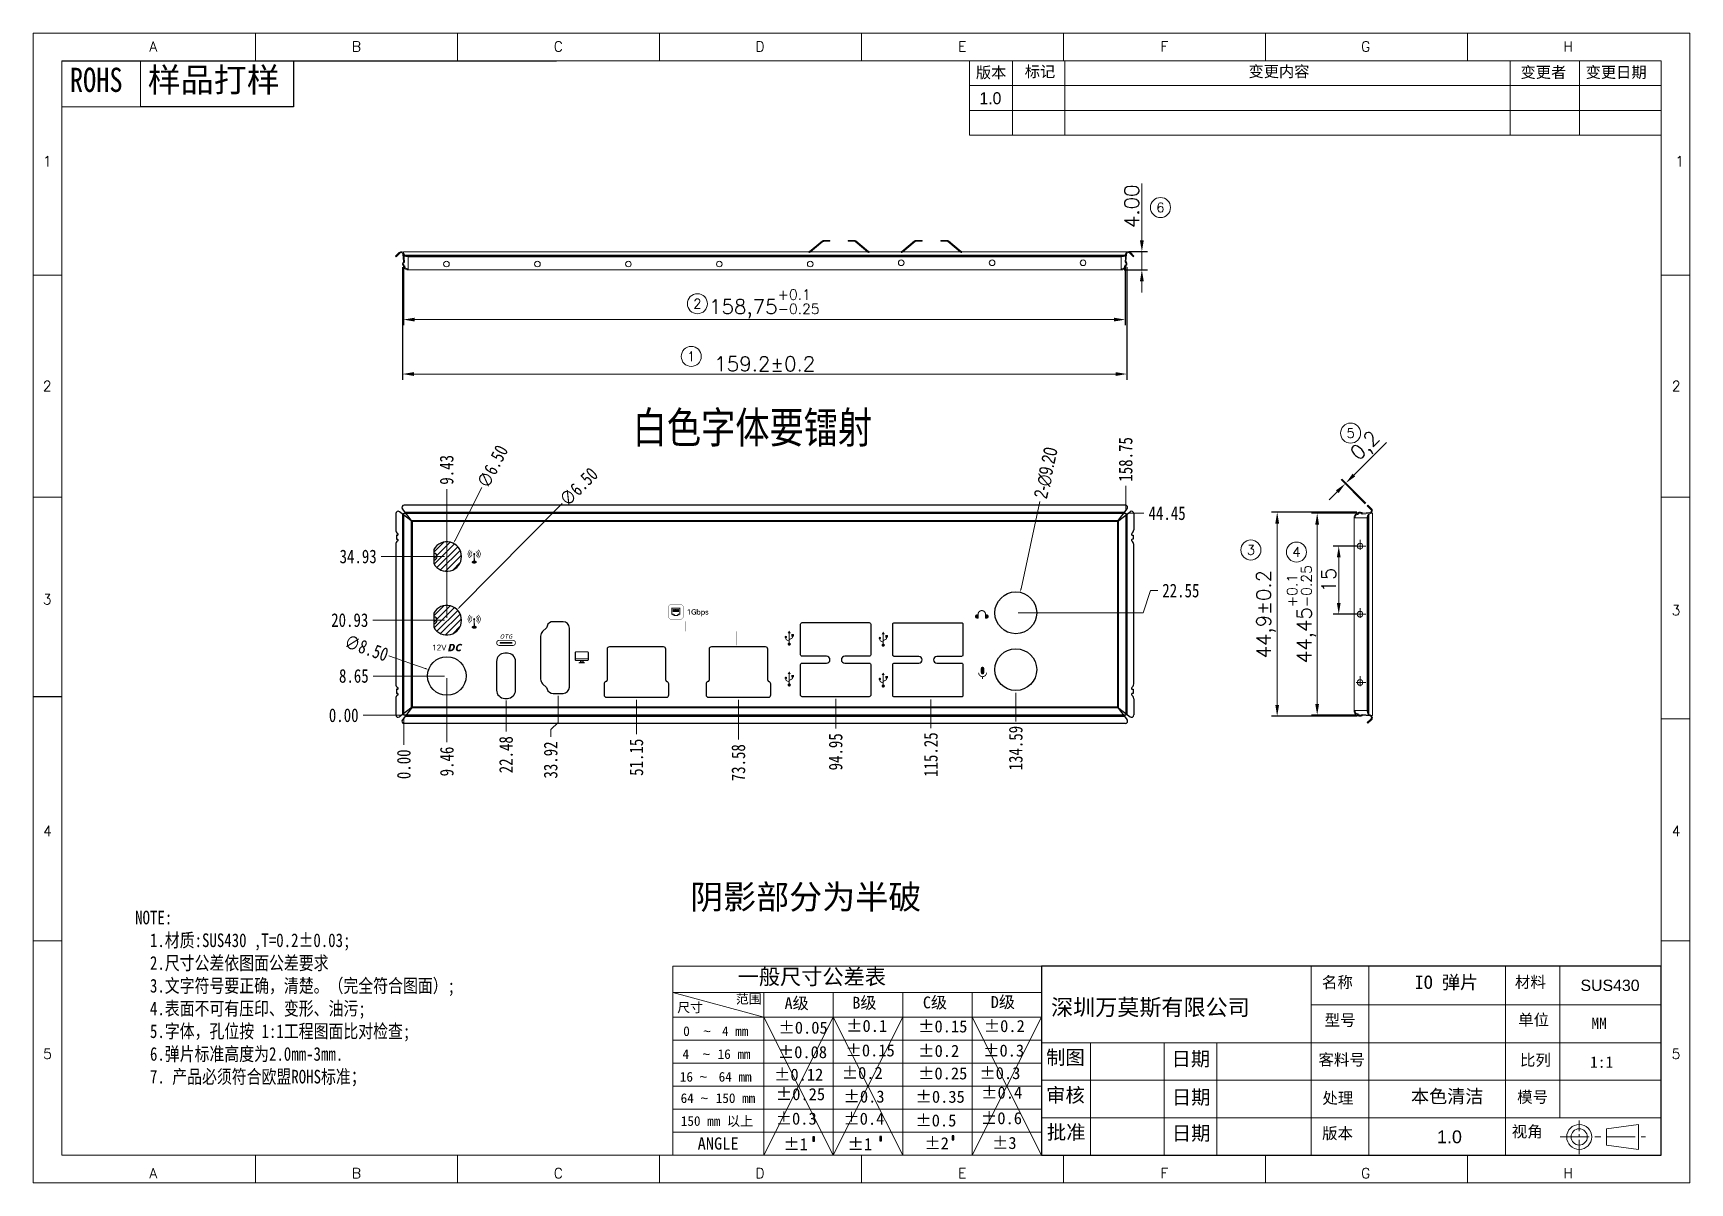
# Model space of a CAD drawing. Header units: millimetres. Extents: x 30573 to 30938, y 711 to 964.
import ezdxf
from ezdxf.enums import TextEntityAlignment as Align

# ---------------------------------------------------------------- set-up
doc = ezdxf.new("R2010")
doc.units = ezdxf.units.MM
doc.linetypes.add('CENTER', pattern=[50.8, 31.75, -6.35, 6.35, -6.35])
for name, color, linetype in [('1', 1, 'Continuous'), ('MATER', 8, 'Continuous'), ('MO', 7, 'Continuous'), ('SECC', 6, 'Continuous'), ('SUS304', 7, 'Continuous'), ('txt', 7, 'Continuous')]:
    doc.layers.add(name, color=color, linetype=linetype)
for name, color, linetype, lineweight in [('DIM', 4, 'Continuous', 13), ('from', 7, 'Continuous', 13), ('标注', 130, 'Continuous', 13), ('标注线', 3, 'Continuous', 13)]:
    doc.layers.add(name, color=color, linetype=linetype, lineweight=lineweight)
doc.styles.add('my', font='', dxfattribs={"width": 0.8})
doc.styles.get("Standard").update_dxf_attribs({"font": 'txt.shx', "bigfont": 'gbcbig.shx'})
doc.styles.add('TXT', font='txt.shx', dxfattribs={"bigfont": 'gbcbig.shx'})
doc.styles.get('my').set_extended_font_data('SimSun')
doc.dimstyles.new('1.0', dxfattribs={"dimtxt": 3, "dimasz": 0.8, "dimexe": 0.5, "dimexo": 0.5, "dimgap": 1, "dimtad": 0, "dimzin": 0, "dimdsep": 46, "dimtxsty": 'my', "dimcen": 0, "dimclrd": 4, "dimclre": 20, "dimclrt": 3, "dimazin": 0, "dimtfac": 1, "dimtofl": 0, "dimtmove": 0, "dimatfit": 3, "dimfxl": 1, "dimtolj": 1, "dimtzin": 0, "dimlwd": -1, "dimlwe": -1, "dimarcsym": 0})
doc.dimstyles.new('2.6', dxfattribs={"dimtxt": 3.2, "dimasz": 2.5, "dimexe": 1.25, "dimexo": 0.625, "dimtad": 1, "dimzin": 1, "dimtxsty": 'Standard', "dimcen": 2.5, "dimclrd": 5, "dimclre": 4, "dimclrt": 6, "dimazin": 0, "dimtfac": 1, "dimtmove": 0, "dimatfit": 3, "dimfxl": 1, "dimlwd": 15, "dimarcsym": 0})
doc.dimstyles.new('2.8', dxfattribs={"dimtxt": 3.2, "dimasz": 2.5, "dimexe": 1.25, "dimexo": 0.625, "dimtad": 1, "dimtxsty": 'Standard', "dimcen": 0, "dimclrd": 256, "dimclre": 256, "dimclrt": 6, "dimazin": 0, "dimtfac": 1, "dimtmove": 0, "dimatfit": 3, "dimfxl": 1, "dimlwd": 15, "dimarcsym": 0})

msp = doc.modelspace()

# ---------------------------------------------------------------- texts
at = {"color": 0, "lineweight": 20}
for s, p in [('A', (30598.743, 960.13)), ('B', (30643.286, 960.13)), ('C', (30687.678, 960.144)), ('D', (30732.044, 960.13)), ('E', (30776.611, 960.13)), ('F', (30821.114, 960.13)), ('G', (30865.248, 960.144)), ('H', (30909.706, 960.13)), ('1', (30575.334, 934.884)), ('1', (30934.334, 934.884)), ('2', (30575.329, 885.432)), ('2', (30933.591, 885.432)), ('3', (30575.329, 838.509)), ('3', (30933.543, 836.125)), ('4', (30575.366, 787.555)), ('4', (30933.553, 787.555)), ('5', (30575.383, 738.533)), ('5', (30933.537, 738.533)), ('A', (30598.743, 712.274)), ('B', (30643.286, 712.274)), ('C', (30687.678, 712.288)), ('D', (30732.044, 712.274)), ('E', (30776.611, 712.274)), ('F', (30821.114, 712.274)), ('G', (30865.248, 712.288)), ('H', (30909.706, 712.274))]:
    msp.add_text(s, height=2.244, dxfattribs=at).set_placement(p)
at = {"color": 3, "attachment_point": 1}
for s, insert, char_height, width in [('{\\fSimSun|b0|i0|c134|p2;\\W0.8;ROHS}', (30581.271, 956.588), 5.32526, 40.11689), ('{\\fSimSun|b0|i0|c134|p54;样品打样}', (30598.381, 956.588), 5.32526, 37.35054), ('{\\fSimSun|b0|i0|c134|p54;阴影部分为半破}', (30717.675, 776.832), 5.32526, 110.41571), ('{\\fSimSun|b0|i0|c134|p54;\\H0.7146x;\\C256;深圳万莫斯有限公司}', (30797.063, 751.674), 4.97968, 78.94455)]:
    msp.add_mtext(s, dxfattribs=dict(at, insert=insert, char_height=char_height, width=width))
at = {"color": 0, "lineweight": 20, "attachment_point": 1}
for s, insert, char_height, width in [('{\\fSimSun|b0|i0|c134|p54;版本}', (30780.527, 956.768), 2.45653, 12.29591), ('{\\fSimSun|b0|i0|c134|p54;标记}', (30791.281, 956.978), 2.45653, 12.29591), ('{\\fSimSun|b0|i0|c134|p54;变更内容}', (30840.48, 956.992), 2.45653, 29.00369), ('{\\fSimSun|b0|i0|c134|p54;变更者}', (30900.315, 956.821), 2.45653, 29.00369), ('{\\fSimSun|b0|i0|c134|p54;变更日期}', (30914.635, 956.821), 2.45653, 28.03369), ('{\\fSimSun|b0|i0|c134|p54;一般尺寸公差表}', (30728.134, 758.311), 3.41589, 42.52287), ('{\\fSimSun|b0|i0|c134|p54;名称}', (30856.616, 756.642), 2.49714, 8.67567), ('{\\fSimSun|b0|i0|c134|p54;材料}', (30899.074, 756.692), 2.49714, 8.67567), ('{\\fSimSun|b0|i0|c134|p54;尺寸}', (30714.846, 750.891), 2.08, 5.79754), ('{\\fSimSun|b0|i0|c134|p54;范围}', (30727.735, 752.783), 2.08, 5.79754), ('{\\fSimSun|b0|i0|c134|p54;A级}', (30738.447, 752.107), 2.6, 13.95258), ('{\\fSimSun|b0|i0|c134|p54;B级}', (30753.355, 752.197), 2.6, 13.95258), ('{\\fSimSun|b0|i0|c134|p54;C级}', (30768.873, 752.259), 2.6, 13.95258), ('{\\fSimSun|b0|i0|c134|p54;D级}', (30783.81, 752.349), 2.6, 13.95258), ('{\\fSimSun|b0|i0|c134|p2;%%P0.05}', (30737.089, 746.744), 2.6568, 12.06533), ('{\\fSimSun|b0|i0|c134|p2;%%P0.1}', (30751.974, 747.13), 2.6568, 12.06533), ('{\\fSimSun|b0|i0|c134|p2;%%P0.15}', (30767.811, 747.021), 2.6568, 12.06533), ('{\\fSimSun|b0|i0|c134|p2;%%P0.2}', (30782.242, 747.095), 2.6568, 12.06533), ('{\\fSimSun|b0|i0|c134|p54;型号}', (30857.224, 748.308), 2.49714, 8.67567), ('{\\fSimSun|b0|i0|c134|p54;单位}', (30899.786, 748.387), 2.49714, 8.67567), ('{\\fNSimSun|b0|i0|c134|p49;MM}', (30915.893, 747.642), 2.49714, 8.67567), ('{\\fSimSun|b0|i0|c134|p2;0  \\fArial|b0|i0|c0|p34;~\\fArial|b0|i0|c238|p34;   \\fSimSun|b0|i0|c134|p2;4 mm}', (30716.159, 745.706), 2.125443, 19.01507), ('{\\fSimSun|b0|i0|c134|p2;4  \\fArial|b0|i0|c0|p34;~\\fArial|b0|i0|c238|p34;  \\fSimSun|b0|i0|c134|p2;16 mm}', (30716.008, 740.657), 2.125443, 19.2291), ('{\\fSimSun|b0|i0|c134|p2;%%P0.08}', (30736.951, 741.357), 2.6568, 12.20354), ('{\\fSimSun|b0|i0|c134|p2;%%P0.15}', (30751.836, 741.742), 2.6568, 12.20354), ('{\\fSimSun|b0|i0|c134|p2;%%P0.2}', (30767.828, 741.633), 2.6568, 12.20354), ('{\\fSimSun|b0|i0|c134|p2;%%P0.3}', (30782.104, 741.707), 2.6568, 12.20354), ('{\\fSimSun|b0|i0|c134|p54;制图}', (30795.961, 740.428), 3.12143, 10.84459), ('{\\fSimSun|b0|i0|c134|p54;日期}', (30823.541, 740.119), 3.12143, 10.84459), ('{\\fSimSun|b0|i0|c134|p54;客料号}', (30855.856, 739.612), 2.49714, 11.44944), ('{\\fSimSun|b0|i0|c134|p54;比列}', (30900.175, 739.543), 2.49714, 8.67567), ('{\\fSimSun|b0|i0|c134|p2;%%P0.12}', (30736.118, 736.403), 2.6568, 12.24044), ('{\\fSimSun|b0|i0|c134|p2;%%P0.2}', (30751.003, 736.788), 2.6568, 12.24044), ('{\\fSimSun|b0|i0|c134|p2;%%P0.25}', (30767.798, 736.679), 2.6568, 12.24044), ('{\\fSimSun|b0|i0|c134|p2;%%P0.3}', (30781.27, 736.753), 2.6568, 12.24044), ('{\\fNSimSun|b0|i0|c134|p49;1:1}', (30915.597, 739.088), 2.49714, 8.67567), ('{\\fSimSun|b0|i0|c134|p2;16 \\fArial|b0|i0|c0|p34;~\\fArial|b0|i0|c238|p34;   \\fSimSun|b0|i0|c134|p2;64 mm}', (30715.41, 735.666), 2.125443, 19.63796), ('{\\fSimSun|b0|i0|c134|p2;%%P0.4}', (30781.674, 732.457), 2.6568, 12.17676), ('{\\fSimSun|b0|i0|c134|p54;审核}', (30795.961, 732.123), 3.12143, 10.84459), ('{\\fSimSun|b0|i0|c134|p2;64 \\fArial|b0|i0|c0|p34;~\\fArial|b0|i0|c238|p34;  \\fSimSun|b0|i0|c134|p2;150 mm}', (30715.592, 730.965), 2.125443, 19.74886), ('{\\fSimSun|b0|i0|c134|p2;%%P0.25}', (30736.521, 732.107), 2.6568, 12.17676), ('{\\fSimSun|b0|i0|c134|p2;%%P0.3}', (30751.406, 731.586), 2.6568, 12.17676), ('{\\fSimSun|b0|i0|c134|p2;%%P0.35}', (30767.242, 731.541), 2.6568, 12.17676), ('{\\fSimSun|b0|i0|c134|p54;日期}', (30823.605, 731.675), 3.12143, 10.84459), ('{\\fSimSun|b0|i0|c134|p54;处理}', (30856.73, 731.167), 2.49714, 8.67567), ('{\\fSimSun|b0|i0|c134|p54;模号}', (30899.565, 731.4), 2.49714, 8.67567), ('{\\fSimSun|b0|i0|c134|p2;150 mm 以上}', (30715.631, 725.936), 2.12544, 19.22358), ('{\\fSimSun|b0|i0|c134|p2;%%P0.3}', (30736.474, 726.73), 2.6568, 12.30339), ('{\\fSimSun|b0|i0|c134|p2;%%P0.4}', (30751.359, 726.713), 2.6568, 12.30339), ('{\\fSimSun|b0|i0|c134|p2;%%P0.5}', (30767.196, 726.332), 2.6568, 12.30339), ('{\\fSimSun|b0|i0|c134|p2;%%P0.6}', (30781.627, 726.829), 2.6568, 12.30339), ('{\\fSimSun|b0|i0|c134|p2;%%P2}', (30769.176, 721.302), 2.6568, 12.30339), ('{\\fSimSun|b0|i0|c134|p2;%%P3}', (30784.051, 721.376), 2.6568, 12.30339), ('{\\fSimSun|b0|i0|c134|p54;批准}', (30796.134, 723.968), 3.12143, 10.84459), ('{\\fSimSun|b0|i0|c134|p54;日期}', (30823.605, 723.754), 3.12143, 10.84459), ('{\\fSimSun|b0|i0|c134|p54;版本}', (30856.652, 723.424), 2.49714, 8.67567), ('{\\fSimSun|b0|i0|c134|p54;视角}', (30898.378, 723.796), 2.49714, 8.67567), ('{\\fSimSun|b0|i0|c134|p2;ANGLE}', (30719.326, 721.251), 2.6568, 9.25231), ('{\\fSimSun|b0|i0|c134|p2;%%P1}', (30738.16, 721.114), 2.6568, 12.30339), ('{\\fSimSun|b0|i0|c134|p2;%%P1}', (30752.287, 721.114), 2.6568, 12.30339)]:
    msp.add_mtext(s, dxfattribs=dict(at, insert=insert, char_height=char_height, width=width))
at = {"layer": 'DIM', "color": 3, "style": 'my', "width": 0.8}
msp.add_text('白色字体要镭射 ', height=6.8954, dxfattribs=at).set_placement((30733.252, 877.433), align=Align.MIDDLE_CENTER)
at = {"layer": 'txt', "lineweight": 0, "insert": (30595.617, 771.139), "char_height": 3, "attachment_point": 1, "style": 'my'}
msp.add_mtext('{\\C3;NOTE:\\P  1.材质:SUS430 ,T=0.2%%P0.03;\\P  2.尺寸公差依图面公差要求\\P  3.文字符号要正确，清楚。（完全符合图面）;\\P  4.表面不可有压印、变形、油污; \\P  5.字体，孔位按 1:1工程图面比对检查;\\P  6.弹片标准高度为2.0mm-3mm.\\P  7. 产品必须符合欧盟ROHS标准；}', dxfattribs=at)
at = {"layer": '标注线', "attachment_point": 1}
for s, insert, char_height, width in [('{\\fPMingLiU|b0|i0|c134|p32;1.0}', (30781.33, 951.195), 2.63376, 18.47279), ('{\\fSimSun|b0|i0|c134|p54;\\C3;IO 弹片}', (30877.031, 756.863), 2.9264, 20.52532), ('{\\fArial|b0|i0|c0|p32;\\C3;SUS430}', (30913.495, 755.97), 2.49716, 8.67572), ('{\\fSimSun|b0|i0|c134|p54;\\C3;本色清洁}', (30876.2, 731.768), 2.92643, 19.33839), ('{\\fArial|b0|i0|c0|p32;1.0}', (30881.959, 722.801), 2.8093, 9.76018)]:
    msp.add_mtext(s, dxfattribs=dict(at, insert=insert, char_height=char_height, width=width))

# ---------------------------------------------------------------- blocks, each defined once
blk = doc.blocks.new('*D4')
at = {"layer": 'Defpoints', "color": 0, "transparency": 16777216}
for p in [(30866.33, -16169.96), (31025.63, -16169.96), (31025.63, -16194.1)]:
    blk.add_point(p, dxfattribs=at)
at = {"layer": '标注', "color": 4, "lineweight": -2, "transparency": 16777216}
for p, q in [((30866.33, -16170.59), (30866.33, -16195.35)), ((31025.63, -16170.59), (31025.63, -16195.35))]:
    blk.add_line(p, q, dxfattribs=at)
at = {"layer": '标注', "color": 5, "lineweight": 15, "transparency": 16777216}
blk.add_line((30868.83, -16194.1), (31023.13, -16194.1), dxfattribs=at)
at = {"layer": '标注', "color": 5, "transparency": 16777216}
for points in [[(30868.83, -16193.68), (30868.83, -16194.52), (30866.33, -16194.1)], [(31023.13, -16193.68), (31023.13, -16194.52), (31025.63, -16194.1)]]:
    blk.add_solid(points, dxfattribs=at)
at = {"layer": '标注', "color": 6, "lineweight": 0, "transparency": 16777216, "insert": (30945.98, -16191.87), "char_height": 3.2, "attachment_point": 5}
blk.add_mtext('{\\Ftxt.shx|c0;159.2%%p0.2}', dxfattribs=at)
blk = doc.blocks.new('*D5')
at = {"layer": 'Defpoints', "color": 0, "transparency": 16777216}
for p in [(30866.5, -16169.36), (31025.26, -16169.44), (31025.26, -16182.13)]:
    blk.add_point(p, dxfattribs=at)
at = {"layer": '标注', "lineweight": -2, "transparency": 16777216}
for p, q in [((30866.5, -16169.99), (30866.5, -16183.38)), ((31025.26, -16170.07), (31025.26, -16183.38))]:
    blk.add_line(p, q, dxfattribs=at)
at = {"layer": '标注', "lineweight": 15, "transparency": 16777216}
blk.add_line((30869, -16182.13), (31022.76, -16182.13), dxfattribs=at)
at = {"layer": '标注', "transparency": 16777216}
for points in [[(30869, -16181.71), (30869, -16182.54), (30866.5, -16182.13)], [(31022.76, -16181.71), (31022.76, -16182.54), (31025.26, -16182.13)]]:
    blk.add_solid(points, dxfattribs=at)
at = {"layer": '标注', "color": 6, "lineweight": 0, "transparency": 16777216, "insert": (30945.88, -16178.68), "char_height": 3.2, "attachment_point": 5}
blk.add_mtext('158,75{\\H0.7x;\\S+0.1^ -0.25;}', dxfattribs=at)
blk = doc.blocks.new('*D6')
at = {"layer": 'Defpoints', "color": 0, "transparency": 16777216}
for p in [(31025.44, -16167.18), (31028.92, -16167.18), (31024.38, -16171.18)]:
    blk.add_point(p, dxfattribs=at)
at = {"layer": '标注', "lineweight": 15, "transparency": 16777216}
for p, q in [((31028.92, -16164.68), (31028.92, -16152.22)), ((31028.92, -16171.18), (31028.92, -16167.18)), ((31028.92, -16173.68), (31028.92, -16176.18))]:
    blk.add_line(p, q, dxfattribs=at)
at = {"layer": '标注', "lineweight": -2, "transparency": 16777216}
for p, q in [((31026.06, -16167.18), (31030.17, -16167.18)), ((31025.01, -16171.18), (31030.17, -16171.18))]:
    blk.add_line(p, q, dxfattribs=at)
at = {"layer": '标注', "transparency": 16777216}
for points in [[(31028.5, -16164.68), (31029.34, -16164.68), (31028.92, -16167.18)], [(31028.5, -16173.68), (31029.34, -16173.68), (31028.92, -16171.18)]]:
    blk.add_solid(points, dxfattribs=at)
at = {"layer": '标注', "color": 6, "lineweight": 0, "transparency": 16777216, "insert": (31026.69, -16157.2), "char_height": 3.2, "attachment_point": 5, "rotation": 90}
blk.add_mtext('4.00', dxfattribs=at)
blk = doc.blocks.new('*D8')
at = {"layer": 'Defpoints', "color": 0, "transparency": 16777216}
for p in [(31074.07, -16212.21), (31055.91, -16257.11), (31074.13, -16257.11)]:
    blk.add_point(p, dxfattribs=at)
at = {"layer": '标注', "color": 4, "lineweight": -2, "transparency": 16777216}
for p, q in [((31073.44, -16212.21), (31054.66, -16212.21)), ((31073.51, -16257.11), (31054.66, -16257.11))]:
    blk.add_line(p, q, dxfattribs=at)
at = {"layer": '标注', "color": 5, "lineweight": 15, "transparency": 16777216}
blk.add_line((31055.91, -16214.71), (31055.91, -16254.61), dxfattribs=at)
at = {"layer": '标注', "color": 5, "transparency": 16777216}
for points in [[(31055.5, -16214.71), (31056.33, -16214.71), (31055.91, -16212.21)], [(31055.5, -16254.61), (31056.33, -16254.61), (31055.91, -16257.11)]]:
    blk.add_solid(points, dxfattribs=at)
at = {"layer": '标注', "color": 6, "lineweight": 0, "transparency": 16777216, "insert": (31053.42, -16234.66), "char_height": 3.2, "attachment_point": 5, "rotation": 90}
blk.add_mtext('44,9{\\Ftxt.shx|c0;%%p0.2}', dxfattribs=at)
blk = doc.blocks.new('*D9')
at = {"layer": 'Defpoints', "color": 0, "transparency": 16777216}
for p in [(31074.13, -16219.67), (31069.45, -16234.67), (31074.13, -16234.67)]:
    blk.add_point(p, dxfattribs=at)
at = {"layer": '标注', "color": 4, "lineweight": -2, "transparency": 16777216}
for p, q in [((31073.51, -16219.67), (31068.2, -16219.67)), ((31073.51, -16234.67), (31068.2, -16234.67))]:
    blk.add_line(p, q, dxfattribs=at)
at = {"layer": '标注', "color": 5, "lineweight": 15, "transparency": 16777216}
blk.add_line((31069.45, -16222.17), (31069.45, -16232.17), dxfattribs=at)
at = {"layer": '标注', "color": 5, "transparency": 16777216}
for points in [[(31069.04, -16222.17), (31069.87, -16222.17), (31069.45, -16219.67)], [(31069.04, -16232.17), (31069.87, -16232.17), (31069.45, -16234.67)]]:
    blk.add_solid(points, dxfattribs=at)
at = {"layer": '标注', "color": 6, "lineweight": 0, "transparency": 16777216, "insert": (31067.23, -16227.17), "char_height": 3.2, "attachment_point": 5, "rotation": 90}
blk.add_mtext('15', dxfattribs=at)
blk = doc.blocks.new('*D11')
at = {"layer": 'Defpoints', "color": 0, "transparency": 16777216}
for p in [(31071.02, -16205.81), (31075.73, -16210.8), (31075.87, -16210.66)]:
    blk.add_point(p, dxfattribs=at)
at = {"layer": '标注', "lineweight": 15, "transparency": 16777216}
for p, q in [((31072.79, -16204.04), (31079.92, -16196.91)), ((31070.88, -16205.95), (31071.02, -16205.81)), ((31069.11, -16207.72), (31067.35, -16209.48))]:
    blk.add_line(p, q, dxfattribs=at)
at = {"layer": '标注', "lineweight": -2, "transparency": 16777216}
for p, q in [((31075.29, -16210.36), (31070, -16205.06)), ((31075.43, -16210.22), (31070.14, -16204.92))]:
    blk.add_line(p, q, dxfattribs=at)
at = {"layer": '标注', "transparency": 16777216}
for points in [[(31068.82, -16207.42), (31069.41, -16208.01), (31070.88, -16205.95)], [(31072.5, -16203.74), (31073.09, -16204.33), (31071.02, -16205.81)]]:
    blk.add_solid(points, dxfattribs=at)
at = {"layer": '标注', "color": 6, "lineweight": 0, "transparency": 16777216, "insert": (31075.48, -16197.83), "char_height": 3.2, "attachment_point": 5, "rotation": 45}
blk.add_mtext('0,2', dxfattribs=at)
blk = doc.blocks.new('*D10')
at = {"layer": 'Defpoints', "color": 0, "transparency": 16777216}
for p in [(31064.71, -16212.43), (31074.67, -16212.43), (31074.67, -16256.88)]:
    blk.add_point(p, dxfattribs=at)
at = {"layer": '标注', "lineweight": -2, "transparency": 16777216}
for p, q in [((31074.04, -16212.43), (31063.46, -16212.43)), ((31074.04, -16256.88), (31063.46, -16256.88))]:
    blk.add_line(p, q, dxfattribs=at)
at = {"layer": '标注', "lineweight": 15, "transparency": 16777216}
blk.add_line((31064.71, -16254.38), (31064.71, -16214.93), dxfattribs=at)
at = {"layer": '标注', "transparency": 16777216}
for points in [[(31064.29, -16214.93), (31065.12, -16214.93), (31064.71, -16212.43)], [(31064.29, -16254.38), (31065.12, -16254.38), (31064.71, -16256.88)]]:
    blk.add_solid(points, dxfattribs=at)
at = {"layer": '标注', "color": 6, "lineweight": 0, "transparency": 16777216, "insert": (31061.26, -16234.66), "char_height": 3.2, "attachment_point": 5, "rotation": 90}
blk.add_mtext('44,45{\\H0.7x;\\S+0.1^ -0.25;}', dxfattribs=at)
blk = doc.blocks.new('565566')
at = {"layer": '1', "lineweight": 15}
for points in [[(-3109.76, -389.93), (-2951.01, -389.93), (-2951.01, -434.38), (-3109.76, -434.38)], [(-3108.09, -391.56), (-2952.69, -391.56), (-2952.69, -432.76), (-3108.09, -432.76)]]:
    blk.add_lwpolyline(points, close=True, dxfattribs=at)
at = {"layer": 'MATER'}
for p, q in [((-3111.53, -396.83), (-3111.53, -396.83)), ((-3111.23, -394.76), (-3111.38, -394.76)), ((-3111.38, -394.76), (-3111.38, -395.66)), ((-3111.38, -395.66), (-3111.23, -395.66)), ((-2949.54, -394.76), (-2949.39, -394.76)), ((-2949.39, -395.66), (-2949.54, -395.66)), ((-2949.39, -394.76), (-2949.39, -395.66)), ((-2949.24, -396.83), (-2949.24, -396.83))]:
    blk.add_line(p, q, dxfattribs=at)
for centre, radius, start, end in [((-3110.53, -393.58), 1, 180, 234.3147), ((-3110.53, -396.83), 1, 125.6853, 180), ((-3111.23, -394.56), 0.2, 270, 54.3147), ((-3111.23, -395.86), 0.2, 305.6853, 90), ((-2949.54, -394.56), 0.2, 125.6853, 270), ((-2949.54, -395.86), 0.2, 90, 234.3147), ((-2950.24, -393.58), 1, 305.6853, 0), ((-2950.24, -396.83), 1, 360, 54.3147)]:
    blk.add_arc(centre, radius, start, end, dxfattribs=at)
at = {"layer": 'SECC'}
blk.add_lwpolyline([(-2951.01, -434.38), (-3109.76, -434.38), (-3109.76, -389.93), (-2951.01, -389.93)], close=True, dxfattribs=at)
at = {"layer": 'SUS304', "color": 7, "linetype": 'Continuous'}
for p, q in [((-3107.95, -391.74), (-3110.73, -389.61)), ((-3107.95, -391.74), (-3110.09, -388.96)), ((-2951.08, -388.16), (-3109.69, -388.16)), ((-3109.52, -389.71), (-2951.26, -389.71)), ((-2952.83, -391.74), (-2950.69, -388.96)), ((-2952.83, -391.74), (-2950.05, -389.61)), ((-3111.53, -390), (-3111.53, -393.58)), ((-3109.99, -434.14), (-3109.99, -390.18)), ((-3107.95, -391.74), (-3107.95, -432.57)), ((-2952.83, -391.74), (-3107.95, -391.74)), ((-2952.83, -391.74), (-2952.83, -432.57)), ((-2950.79, -390.18), (-2950.79, -434.14)), ((-2949.24, -390), (-2949.24, -393.58)), ((-3111.53, -396.83), (-3111.53, -427.48)), ((-2949.24, -427.48), (-2949.24, -396.83)), ((-3111.23, -428.66), (-3111.38, -428.66)), ((-3111.38, -428.66), (-3111.38, -429.56)), ((-3111.38, -429.56), (-3111.23, -429.56)), ((-2949.54, -428.66), (-2949.39, -428.66)), ((-2949.39, -429.56), (-2949.54, -429.56)), ((-2949.39, -428.66), (-2949.39, -429.56)), ((-3111.53, -430.73), (-3111.53, -434.31)), ((-3107.95, -432.57), (-3110.73, -434.71)), ((-3107.95, -432.57), (-3110.09, -435.35)), ((-2952.83, -432.57), (-3107.95, -432.57)), ((-2952.83, -432.57), (-2950.69, -435.35)), ((-2952.83, -432.57), (-2950.05, -434.71)), ((-2949.24, -430.73), (-2949.24, -434.31)), ((-2951.08, -436.15), (-3109.69, -436.15)), ((-2951.26, -434.61), (-3109.52, -434.61))]:
    blk.add_line(p, q, dxfattribs=at)
for centre, radius, start, end in [((-3111.03, -390), 0.5, 52.4337, 180), ((-3109.69, -388.66), 0.5, 90, 217.5663), ((-2951.08, -388.66), 0.5, 322.4337, 90), ((-2949.74, -390), 0.5, 0, 127.5663), ((-3110.53, -427.48), 1, 180, 234.3147), ((-3110.53, -430.73), 1, 125.6853, 180), ((-3111.23, -428.46), 0.2, 270, 54.3147), ((-3111.23, -429.76), 0.2, 305.6853, 90), ((-2949.54, -428.46), 0.2, 125.6853, 270), ((-2949.54, -429.76), 0.2, 90, 234.3147), ((-2950.24, -427.48), 1, 305.6853, 360), ((-2950.24, -430.73), 1, 0, 54.3147), ((-3111.03, -434.31), 0.5, 180, 307.5663), ((-3109.69, -435.65), 0.5, 142.4337, 270), ((-2951.08, -435.65), 0.5, 270, 37.5663), ((-2949.74, -434.31), 0.5, 232.4337, 0)]:
    blk.add_arc(centre, radius, start, end, dxfattribs=at)
blk = doc.blocks.new('*D26')
at = {"layer": 'Defpoints', "color": 0, "linetype": 'Continuous', "transparency": 16777216}
for p in [(30645.74, 814.12), (30654.72, 814.12), (30654.72, 814.12)]:
    blk.add_point(p, dxfattribs=at)
at = {"layer": '标注线', "color": 20, "linetype": 'Continuous', "transparency": 16777216}
blk.add_line((30654.22, 814.12), (30645.74, 814.12), dxfattribs=at)
at = {"layer": '标注线', "color": 3, "linetype": 'Continuous', "transparency": 16777216, "insert": (30641.49, 814.12), "char_height": 3, "attachment_point": 5, "style": 'my'}
blk.add_mtext('\\A1;0.00', dxfattribs=at)
blk = doc.blocks.new('*D27')
at = {"layer": 'Defpoints', "color": 0, "linetype": 'Continuous', "transparency": 16777216}
for p in [(30654.72, 814.12), (30654.72, 814.12), (30654.72, 807.6)]:
    blk.add_point(p, dxfattribs=at)
at = {"layer": '标注线', "color": 20, "linetype": 'Continuous', "transparency": 16777216}
blk.add_line((30654.72, 813.62), (30654.72, 807.6), dxfattribs=at)
at = {"layer": '标注线', "color": 3, "linetype": 'Continuous', "transparency": 16777216, "insert": (30654.72, 803.35), "char_height": 3, "attachment_point": 5, "rotation": 90, "style": 'my'}
blk.add_mtext('\\A1;0.00', dxfattribs=at)
blk = doc.blocks.new('*D41')
at = {"layer": 'Defpoints', "color": 0, "transparency": 16777216}
for p in [(30664.18, 822.77), (30654.72, 814.12), (30664.18, 808.21)]:
    blk.add_point(p, dxfattribs=at)
at = {"layer": 'DIM', "color": 20, "transparency": 16777216}
blk.add_line((30664.18, 822.27), (30664.18, 808.21), dxfattribs=at)
at = {"layer": 'DIM', "color": 3, "transparency": 16777216, "insert": (30664.18, 803.96), "char_height": 3, "attachment_point": 5, "rotation": 90, "style": 'my'}
blk.add_mtext('\\A1;9.46', dxfattribs=at)
blk = doc.blocks.new('*D28')
at = {"layer": 'Defpoints', "color": 0, "transparency": 16777216}
for p in [(30647.95, 822.77), (30664.18, 822.77), (30654.72, 814.12)]:
    blk.add_point(p, dxfattribs=at)
at = {"layer": 'DIM', "color": 20, "transparency": 16777216}
blk.add_line((30663.68, 822.77), (30647.95, 822.77), dxfattribs=at)
at = {"layer": 'DIM', "color": 3, "transparency": 16777216, "insert": (30643.72, 822.77), "char_height": 3, "attachment_point": 5, "style": 'my'}
blk.add_mtext('\\A1;8.65', dxfattribs=at)
blk = doc.blocks.new('*D29')
at = {"layer": 'Defpoints', "color": 0, "transparency": 16777216}
for p in [(30664.14, 863.88), (30664.14, 835.05), (30654.72, 814.12)]:
    blk.add_point(p, dxfattribs=at)
at = {"layer": 'DIM', "color": 20, "transparency": 16777216}
blk.add_line((30664.14, 835.55), (30664.14, 863.88), dxfattribs=at)
at = {"layer": 'DIM', "color": 3, "transparency": 16777216, "insert": (30664.14, 868.12), "char_height": 3, "attachment_point": 5, "rotation": 90, "style": 'my'}
blk.add_mtext('\\A1;9.43', dxfattribs=at)
blk = doc.blocks.new('*D30')
at = {"layer": 'Defpoints', "color": 0, "transparency": 16777216}
for p in [(30649.73, 849.05), (30664.14, 849.05), (30654.72, 814.12)]:
    blk.add_point(p, dxfattribs=at)
at = {"layer": 'DIM', "color": 20, "transparency": 16777216}
blk.add_line((30663.64, 849.05), (30649.73, 849.05), dxfattribs=at)
at = {"layer": 'DIM', "color": 3, "transparency": 16777216, "insert": (30644.67, 849.05), "char_height": 3, "attachment_point": 5, "style": 'my'}
blk.add_mtext('\\A1;34.93', dxfattribs=at)
blk = doc.blocks.new('*D31')
at = {"layer": 'Defpoints', "color": 0, "transparency": 16777216}
for p in [(30647.9, 835.05), (30664.14, 835.05), (30654.72, 814.12)]:
    blk.add_point(p, dxfattribs=at)
at = {"layer": 'DIM', "color": 20, "transparency": 16777216}
blk.add_line((30663.64, 835.05), (30647.9, 835.05), dxfattribs=at)
at = {"layer": 'DIM', "color": 3, "transparency": 16777216, "insert": (30642.82, 835.05), "char_height": 3, "attachment_point": 5, "style": 'my'}
blk.add_mtext('\\A1;20.93', dxfattribs=at)
blk = doc.blocks.new('*D42')
at = {"layer": 'Defpoints', "color": 0, "transparency": 16777216}
for p in [(30660.16, 824.17), (30668.19, 821.37)]:
    blk.add_point(p, dxfattribs=at)
at = {"layer": 'DIM', "color": 4, "transparency": 16777216}
blk.add_line((30651.38, 827.22), (30659.41, 824.43), dxfattribs=at)
blk.add_solid([(30659.45, 824.56), (30659.36, 824.3), (30660.16, 824.17)], dxfattribs=at)
at = {"layer": 'DIM', "color": 3, "transparency": 16777216, "insert": (30646.5, 828.92), "char_height": 3, "attachment_point": 5, "rotation": 340.8189, "style": 'my'}
blk.add_mtext('\\A1;∅8.50', dxfattribs=at)
blk = doc.blocks.new('*D32')
at = {"layer": 'Defpoints', "color": 0, "transparency": 16777216}
for p in [(30666.43, 837.36), (30661.86, 832.74)]:
    blk.add_point(p, dxfattribs=at)
at = {"layer": 'DIM', "color": 4, "transparency": 16777216}
blk.add_line((30689.54, 860.72), (30666.99, 837.92), dxfattribs=at)
blk.add_solid([(30666.9, 838.02), (30667.09, 837.83), (30666.43, 837.36)], dxfattribs=at)
at = {"layer": 'DIM', "color": 3, "transparency": 16777216, "insert": (30693.18, 864.39), "char_height": 3, "attachment_point": 5, "rotation": 45.3047, "style": 'my'}
blk.add_mtext('\\A1;∅6.50', dxfattribs=at)
blk = doc.blocks.new('*D54')
at = {"layer": 'Defpoints', "color": 0, "transparency": 16777216}
for p in [(30677.2, 817.85), (30657.64, 814.12), (30677.2, 810.55)]:
    blk.add_point(p, dxfattribs=at)
at = {"layer": 'DIM', "color": 20, "transparency": 16777216}
blk.add_line((30677.2, 817.35), (30677.2, 810.55), dxfattribs=at)
at = {"layer": 'DIM', "color": 3, "transparency": 16777216, "insert": (30677.2, 805.45), "char_height": 3, "attachment_point": 5, "rotation": 90, "style": 'my'}
blk.add_mtext('\\A1;22.48', dxfattribs=at)
blk = doc.blocks.new('*D55')
at = {"layer": 'Defpoints', "color": 0, "transparency": 16777216}
for p in [(30688.64, 818.92), (30654.72, 814.12), (30687.01, 809.37)]:
    blk.add_point(p, dxfattribs=at)
at = {"layer": 'DIM', "color": 20, "transparency": 16777216}
for p, q in [((30688.64, 818.42), (30688.64, 812.57)), ((30688.64, 812.57), (30687.01, 810.97)), ((30687.01, 810.97), (30687.01, 809.37))]:
    blk.add_line(p, q, dxfattribs=at)
at = {"layer": 'DIM', "color": 3, "transparency": 16777216, "insert": (30687.01, 804.29), "char_height": 3, "attachment_point": 5, "rotation": 90, "style": 'my'}
blk.add_mtext('\\A1;33.92', dxfattribs=at)
blk = doc.blocks.new('*D56')
at = {"layer": 'Defpoints', "color": 0, "transparency": 16777216}
for p in [(30705.87, 818.01), (30660.53, 813.53), (30705.87, 809.98)]:
    blk.add_point(p, dxfattribs=at)
at = {"layer": 'DIM', "color": 20, "transparency": 16777216}
blk.add_line((30705.87, 817.51), (30705.87, 809.98), dxfattribs=at)
at = {"layer": 'DIM', "color": 3, "transparency": 16777216, "insert": (30705.87, 804.89), "char_height": 3, "attachment_point": 5, "rotation": 90, "style": 'my'}
blk.add_mtext('\\A1;51.15', dxfattribs=at)
blk = doc.blocks.new('*D57')
at = {"layer": 'Defpoints', "color": 0, "transparency": 16777216}
for p in [(30728.3, 818.01), (30660.26, 813.53), (30728.3, 808.77)]:
    blk.add_point(p, dxfattribs=at)
at = {"layer": 'DIM', "color": 20, "transparency": 16777216}
blk.add_line((30728.3, 817.51), (30728.3, 808.77), dxfattribs=at)
at = {"layer": 'DIM', "color": 3, "transparency": 16777216, "insert": (30728.3, 803.69), "char_height": 3, "attachment_point": 5, "rotation": 90, "style": 'my'}
blk.add_mtext('\\A1;73.58', dxfattribs=at)
blk = doc.blocks.new('*D58')
at = {"layer": 'Defpoints', "color": 0, "transparency": 16777216}
for p in [(30749.69, 818.26), (30658.28, 814.12), (30749.69, 811.2)]:
    blk.add_point(p, dxfattribs=at)
at = {"layer": 'DIM', "color": 20, "transparency": 16777216}
blk.add_line((30749.69, 817.76), (30749.69, 811.2), dxfattribs=at)
at = {"layer": 'DIM', "color": 3, "transparency": 16777216, "insert": (30749.69, 806.09), "char_height": 3, "attachment_point": 5, "rotation": 90, "style": 'my'}
blk.add_mtext('\\A1;94.95', dxfattribs=at)
blk = doc.blocks.new('*D59')
at = {"layer": 'Defpoints', "color": 0, "transparency": 16777216}
for p in [(30770.63, 818.12), (30654.72, 813.98), (30770.63, 811.31)]:
    blk.add_point(p, dxfattribs=at)
at = {"layer": 'DIM', "color": 20, "transparency": 16777216}
blk.add_line((30770.63, 817.62), (30770.63, 811.31), dxfattribs=at)
at = {"layer": 'DIM', "color": 3, "transparency": 16777216, "insert": (30770.63, 805.47), "char_height": 3, "attachment_point": 5, "rotation": 90, "style": 'my'}
blk.add_mtext('\\A1;115.25', dxfattribs=at)
blk = doc.blocks.new('*D52')
at = {"layer": 'Defpoints', "color": 0, "transparency": 16777216}
for p in [(30820.51, 841.55), (30789.3, 836.67), (30654.72, 814.12)]:
    blk.add_point(p, dxfattribs=at)
at = {"layer": 'DIM', "color": 20, "transparency": 16777216}
for p, q in [((30817.31, 836.67), (30818.91, 841.55)), ((30818.91, 841.55), (30820.51, 841.55)), ((30789.8, 836.67), (30817.31, 836.67))]:
    blk.add_line(p, q, dxfattribs=at)
at = {"layer": 'DIM', "color": 3, "transparency": 16777216, "insert": (30825.6, 841.55), "char_height": 3, "attachment_point": 5, "style": 'my'}
blk.add_mtext('\\A1;22.55', dxfattribs=at)
blk = doc.blocks.new('*D46')
at = {"layer": 'Defpoints', "color": 0, "transparency": 16777216}
for p in [(30813.47, 858.57), (30817.48, 858.57), (30654.72, 814.12)]:
    blk.add_point(p, dxfattribs=at)
at = {"layer": 'DIM', "color": 20, "transparency": 16777216}
blk.add_line((30813.97, 858.57), (30817.48, 858.57), dxfattribs=at)
at = {"layer": 'DIM', "color": 3, "transparency": 16777216, "insert": (30822.58, 858.57), "char_height": 3, "attachment_point": 5, "style": 'my'}
blk.add_mtext('\\A1;44.45', dxfattribs=at)
blk = doc.blocks.new('*D39')
at = {"layer": 'Defpoints', "color": 0, "transparency": 16777216}
for p in [(30813.47, 864.6), (30813.47, 858.57), (30654.72, 814.12)]:
    blk.add_point(p, dxfattribs=at)
at = {"layer": 'DIM', "color": 20, "transparency": 16777216}
blk.add_line((30813.47, 859.07), (30813.47, 864.6), dxfattribs=at)
at = {"layer": 'DIM', "color": 3, "transparency": 16777216, "insert": (30813.47, 870.42), "char_height": 3, "attachment_point": 5, "rotation": 90, "style": 'my'}
blk.add_mtext('\\A1;158.75', dxfattribs=at)
blk = doc.blocks.new('*D53')
at = {"layer": 'Defpoints', "color": 0, "transparency": 16777216}
for p in [(30790.28, 841.17), (30788.33, 832.17)]:
    blk.add_point(p, dxfattribs=at)
at = {"layer": 'DIM', "color": 4, "transparency": 16777216}
blk.add_line((30794.61, 861.16), (30790.45, 841.95), dxfattribs=at)
blk.add_solid([(30790.32, 841.98), (30790.58, 841.92), (30790.28, 841.17)], dxfattribs=at)
at = {"layer": 'DIM', "color": 3, "transparency": 16777216, "insert": (30795.97, 867.45), "char_height": 3, "attachment_point": 5, "rotation": 77.7721, "style": 'my'}
blk.add_mtext('\\A1;{\\fMS PGothic|b0|i0|c134|p34;2-\\fMS PGothic|b0|i0|c128|p34;∅9.20}', dxfattribs=at)
blk = doc.blocks.new('*D21')
at = {"layer": 'Defpoints', "color": 0, "transparency": 16777216}
for p in [(30665.62, 851.94), (30662.67, 846.15)]:
    blk.add_point(p, dxfattribs=at)
at = {"layer": 'DIM', "color": 4, "transparency": 16777216}
blk.add_line((30671.88, 864.25), (30665.98, 852.65), dxfattribs=at)
blk.add_solid([(30665.86, 852.72), (30666.1, 852.59), (30665.62, 851.94)], dxfattribs=at)
at = {"layer": 'DIM', "color": 3, "transparency": 16777216, "insert": (30674.23, 868.85), "char_height": 3, "attachment_point": 5, "rotation": 63.0236, "style": 'my'}
blk.add_mtext('\\A1;∅6.50', dxfattribs=at)
blk = doc.blocks.new('dffesfe')
at = {"lineweight": 30}
for p, q in [((1289.31, -263.54), (1289.31, -265.77)), ((1290.14, -263.54), (1289.31, -263.54)), ((1289.31, -265.77), (1290.14, -265.77)), ((1290.14, -265.77), (1290.14, -263.54))]:
    blk.add_line(p, q, dxfattribs=at)
blk = doc.blocks.new('*D61')
at = {"layer": 'Defpoints', "color": 0, "transparency": 16777216}
for p in [(30789.3, 819.57), (30673.39, 815.43), (30789.3, 812.76)]:
    blk.add_point(p, dxfattribs=at)
at = {"layer": 'DIM', "color": 20, "transparency": 16777216}
blk.add_line((30789.3, 819.07), (30789.3, 812.76), dxfattribs=at)
at = {"layer": 'DIM', "color": 3, "transparency": 16777216, "insert": (30789.3, 806.9), "char_height": 3, "attachment_point": 5, "rotation": 90, "style": 'my'}
blk.add_mtext('\\A1;134.59', dxfattribs=at)
blk = doc.blocks.new('A$C4F1D4D83')
at = {"layer": 'from', "color": 4, "lineweight": 0}
for centre in [(23.006, 13.72), (-78.825, -7.434), (-80.18, -19.027)]:
    blk.add_circle(centre, 2.205, dxfattribs=at)
at = {"layer": 'MO', "lineweight": 0}
for p, q in [((-144.418, 3.837), (-145.213, 3.041)), ((-144.276, 3.696), (-145.072, 2.9)), ((-143.465, 3.9), (-143.465, 4.013)), ((13.871, 4.013), (-143.465, 4.013)), ((16.002, 4.013), (9.717, 4.013)), ((15.439, 3.9), (15.439, 4.013)), ((16.25, 3.696), (17.045, 2.9)), ((16.391, 3.837), (17.187, 3.041)), ((-145.213, 3.041), (-145.072, 2.9)), ((-143.453, 1.832), (-143.595, 3.448)), ((-143.246, 1.753), (-143.396, 3.465)), ((-143.154, 0.702), (-143.162, 0.791)), ((-142.606, 0), (14.58, 0)), ((-142.465, 2.9), (-139.223, 2.9)), ((-142.465, 2.9), (-124.44, 2.9)), ((-142.413, 0), (-142.413, 2.9)), ((-124.44, 2.9), (14.439, 2.9)), ((14.387, 0), (14.387, 2.9)), ((15.128, 0.702), (15.135, 0.791)), ((15.22, 1.753), (15.369, 3.465)), ((15.427, 1.832), (15.569, 3.448)), ((17.187, 3.041), (17.045, 2.9))]:
    blk.add_line(p, q, dxfattribs=at)
at = {"layer": 'MO', "lineweight": 0, "ltscale": 0.05}
for p, q in [((-143.225, 3.25), (15.198, 3.25)), ((-143.225, 3.05), (15.198, 3.05))]:
    blk.add_line(p, q, dxfattribs=at)
at = {"layer": 'MO', "lineweight": 0}
for centre in [(-134.013, 1.3), (-114.013, 1.3), (-94.013, 1.3), (-74.013, 1.3), (-54.013, 1.3), (-34.013, 1.568), (-14.013, 1.568), (5.987, 1.568)]:
    blk.add_circle(centre, 0.623, dxfattribs=at)
for centre, radius, start, end in [((-143.993, 3.413), 0.6, 5, 135), ((-143.993, 3.413), 0.4, 5, 135), ((-142.465, 3.9), 1, 180, 270), ((14.439, 3.9), 1, 270, 0), ((15.967, 3.413), 0.6, 45, 175), ((15.967, 3.413), 0.4, 45, 175), ((-142.883, 1.3), 0.78, 136.99233, 233.01157), ((-142.883, 1.3), 0.58, 128.7041, 241.2959), ((-142.606, 0.75), 0.75, 185.58797, 284.90035), ((-142.606, 0.75), 0.55, 185, 290.52669), ((14.58, 0.75), 0.55, 249.47331, 355), ((14.58, 0.75), 0.75, 255.09965, 354.41203), ((14.857, 1.3), 0.58, 298.7041, 51.2959), ((14.857, 1.3), 0.78, 306.98843, 43.00767)]:
    blk.add_arc(centre, radius, start, end, dxfattribs=at)
at = {"layer": 'from', "color": 6, "lineweight": 0, "style": 'TXT'}
for s, p in [('6', (23.006, 13.72)), ('2', (-78.825, -7.434)), ('1', (-80.18, -19.027))]:
    blk.add_text(s, height=2.1, dxfattribs=at).set_placement(p, align=Align.MIDDLE)
at = {"layer": '标注', "lineweight": 0}
dim = blk.add_linear_dim(base=(18.922, 4.013), p1=(14.387, 0.013), p2=(15.439, 4.013), angle=90, text='4.00', dimstyle='2.8', dxfattribs=at)
dim.commit()
dim.dimension.update_dxf_attribs({"geometry": '*D6', "text_midpoint": (18.922, 13.993), "dimtype": 128, "insert": (-31009.998, 16171.196)})
dim = blk.add_linear_dim(base=(15.631, -22.903), p1=(-143.663, 1.232), p2=(15.631, 1.232), text='{\\Ftxt.shx|c0;159.2%%p0.2}', dimstyle='2.6', override={"dimfxl": 1.25}, dxfattribs=at)
dim.commit()
dim.dimension.update_dxf_attribs({"geometry": '*D4', "text_midpoint": (-64.016, -22.903), "dimtype": 128, "insert": (-31009.998, 16171.196)})
dim = blk.add_linear_dim(base=(15.26, -10.931), p1=(-143.493, 1.832), p2=(15.26, 1.753), text='<>{\\H0.7x;\\S+0.1^ -0.25;}', dimstyle='2.8', dxfattribs=at)
dim.commit()
dim.dimension.update_dxf_attribs({"geometry": '*D5', "text_midpoint": (-64.117, -10.931), "dimtype": 128, "insert": (-31009.998, 16171.196)})
blk = doc.blocks.new('A$C46EB61D2')
at = {"layer": 'from', "color": 4, "lineweight": 0}
for centre in [(2.605, 39.845), (-19.325, 14.131), (-9.295, 13.682)]:
    blk.add_circle(centre, 2.205, dxfattribs=at)
at = {"layer": 'MO', "lineweight": 0}
for p, q in [((4.082, 21.947), (4.171, 21.955)), ((5.132, 22.039), (6.844, 22.189)), ((5.212, 22.247), (6.827, 22.388)), ((6.421, 24.007), (6.279, 23.865)), ((7.075, 23.07), (6.279, 23.865)), ((7.216, 23.211), (6.421, 24.007)), ((7.279, 22.258), (7.392, 22.258)), ((7.392, -22.245), (7.392, 22.258)), ((3.394, 0.007), (3.394, 21.381)), ((3.394, 21.207), (6.279, 21.207)), ((6.279, -21.245), (6.279, 21.258)), ((3.379, -21.386), (3.379, -0.012)), ((3.379, -21.193), (6.279, -21.193)), ((4.082, -21.934), (4.171, -21.942)), ((5.132, -22.026), (6.844, -22.176)), ((5.212, -22.234), (6.827, -22.375)), ((7.075, -23.056), (6.279, -23.852)), ((6.421, -23.993), (6.279, -23.852)), ((7.216, -23.198), (6.421, -23.993)), ((7.279, -22.245), (7.392, -22.245))]:
    blk.add_line(p, q, dxfattribs=at)
at = {"layer": 'MO', "lineweight": 0, "ltscale": 0.05}
for p, q in [((6.632, 0.257), (6.632, 22.02)), ((6.432, -22.007), (6.432, 21.789)), ((6.632, -22.007), (6.632, 0.276))]:
    blk.add_line(p, q, dxfattribs=at)
at = {"layer": 'MO', "lineweight": 0, "ltscale": 0.1}
for p, q in [((5.924, 15), (3.841, 15)), ((4.679, 14.19), (4.679, 16.344)), ((5.924, 0), (3.841, 0)), ((4.679, -0.81), (4.679, 1.344)), ((4.679, -15.81), (4.679, -13.656)), ((5.924, -15), (3.841, -15))]:
    blk.add_line(p, q, dxfattribs=at)
at = {"layer": 'MO', "lineweight": 0}
for centre in [(4.679, 15), (4.679, 0), (4.679, -15)]:
    blk.add_circle(centre, 0.623, dxfattribs=at)
for centre, radius, start, end in [((4.129, 21.399), 0.75, 95.58797, 194.90035), ((4.129, 21.399), 0.55, 95, 200.52669), ((4.679, 21.677), 0.78, 46.99233, 143.01157), ((4.679, 21.677), 0.58, 38.7041, 151.2959), ((7.279, 21.258), 1, 90, 180), ((6.792, 22.787), 0.4, 275, 45), ((6.792, 22.787), 0.6, 275, 45), ((4.129, -21.386), 0.75, 165.09965, 264.41203), ((4.129, -21.386), 0.55, 159.47331, 265), ((7.279, -21.245), 1, 180, 270), ((4.679, -21.663), 0.78, 216.98843, 313.00767), ((4.679, -21.663), 0.58, 208.7041, 321.2959), ((6.792, -22.774), 0.4, 315, 85), ((6.792, -22.774), 0.6, 315, 85)]:
    blk.add_arc(centre, radius, start, end, dxfattribs=at)
at = {"layer": 'from', "color": 6, "lineweight": 0, "style": 'TXT'}
for s, p in [('5', (2.605, 39.845)), ('3', (-19.325, 14.131)), ('4', (-9.295, 13.682))]:
    blk.add_text(s, height=2.1, dxfattribs=at).set_placement(p, align=Align.MIDDLE)
at = {"layer": '标注', "lineweight": 0}
dim = blk.add_aligned_dim(p1=(6.279, 23.865), p2=(6.421, 24.007), distance=6.861, dimstyle='2.8', dxfattribs=at)
dim.commit()
dim.dimension.update_dxf_attribs({"geometry": '*D11', "text_midpoint": (6.022, 36.835), "insert": (-31069.454, 16234.666)})
dim = blk.add_linear_dim(base=(-13.539, -22.443), p1=(4.611, 22.454), p2=(4.679, -22.443), angle=90, text='<>{\\Ftxt.shx|c0;%%p0.2}', dimstyle='2.6', override={"dimfxl": 1.25}, dxfattribs=at)
dim.commit()
dim.dimension.update_dxf_attribs({"geometry": '*D8', "text_midpoint": (-13.539, 0.005), "dimtype": 128, "insert": (-31069.454, 16234.666)})
dim = blk.add_linear_dim(base=(-4.748, 22.232), p1=(5.212, -22.219), p2=(5.212, 22.232), angle=90, text='<>{\\H0.7x;\\S+0.1^ -0.25;}', dimstyle='2.8', dxfattribs=at)
dim.commit()
dim.dimension.update_dxf_attribs({"geometry": '*D10', "text_midpoint": (-4.748, 0.007), "dimtype": 128, "insert": (-31069.454, 16234.666)})
dim = blk.add_linear_dim(base=(0, 0), p1=(4.679, 15), p2=(4.679, 0), angle=90, dimstyle='2.6', override={"dimfxl": 1.25}, dxfattribs=at)
dim.commit()
dim.dimension.update_dxf_attribs({"geometry": '*D9', "text_midpoint": (-2.225, 7.5), "insert": (-31069.454, 16234.666)})

# ---------------------------------------------------------------- dimensions: what is measured, and where the dimension line sits
at = {"layer": 'DIM'}
for feature_location, offset, dtype, origin, picture, middle in [((30813.469, 858.571), (0, 6.025), 1, (30654.719, 814.121), '*D39', (30813.469, 870.415)), ((30664.143786317, 835.045622099), (0, 28.838101559), 1, (30654.718786316, 814.120622099), '*D29', (30664.143786317, 868.117056991)), ((30813.469, 858.571), (4.008, 0), 0, (30654.719, 814.121), '*D46', (30822.577, 858.571)), ((30664.143786317, 849.045622099), (-14.412372846, 0), 0, (30654.718786316, 814.120622099), '*D30', (30644.671413471, 849.045622099)), ((30789.304, 836.671), (31.202, 4.88), 0, (30654.719, 814.121), '*D52', (30825.601, 841.551)), ((30664.143786317, 835.045622099), (-16.248570513, 0), 0, (30654.718786316, 814.120622099), '*D31', (30642.821882471, 835.045622099)), ((30664.177, 822.771), (-16.225, 0), 0, (30654.719, 814.121), '*D28', (30643.719, 822.771)), ((30664.177, 822.771), (0, -14.559), 1, (30654.719, 814.121), '*D41', (30664.177, 803.958))]:
    dim = msp.add_ordinate_dim(feature_location=feature_location, offset=offset, dtype=dtype, origin=origin, dimstyle='1.0', dxfattribs=at)
    dim.commit()
    dim.dimension.update_dxf_attribs({"geometry": picture, "text_midpoint": middle})
for p1, p2, picture, middle in [((30662.67, 846.149), (30665.618, 851.942), '*D21', (30674.227, 868.855)), ((30661.858, 832.735), (30666.43, 837.356), '*D32', (30693.177, 864.389)), ((30668.191, 821.374), (30660.163, 824.167), '*D42', (30646.505, 828.918))]:
    dim = msp.add_diameter_dim_2p(p1=p1, p2=p2, dimstyle='1.0', dxfattribs=at)
    dim.commit()
    dim.dimension.update_dxf_attribs({"geometry": picture, "text_midpoint": middle, "dimtype": 131})
dim = msp.add_diameter_dim_2p(p1=(30788.329, 832.175), p2=(30790.278, 841.166), text='{\\fMS PGothic|b0|i0|c134|p34;2-\\fMS PGothic|b0|i0|c128|p34;<>}', dimstyle='1.0', dxfattribs=at)
dim.commit()
dim.dimension.update_dxf_attribs({"geometry": '*D53', "text_midpoint": (30795.975, 867.452), "dimtype": 163})
for feature_location, offset, origin, text, picture, middle in [((30688.637, 818.921), (-1.63, -9.552), (30654.719, 814.121), '33.92', '*D55', (30687.007, 804.286)), ((30770.629, 818.121), (0, -6.807), (30654.719, 813.977), '115.25', '*D59', (30770.629, 805.467)), ((30677.199, 817.851), (0, -7.299), (30657.641, 814.121), '22.48', '*D54', (30677.199, 805.449)), ((30749.689, 818.264), (0, -7.065), (30658.278, 814.121), '94.95', '*D58', (30749.689, 806.09)), ((30728.299, 818.011), (0, -9.236), (30660.258, 813.531), '73.58', '*D57', (30728.299, 803.692)), ((30705.869, 818.011), (0, -8.035), (30660.528, 813.531), '51.15', '*D56', (30705.869, 804.893)), ((30789.304, 819.571), (0, -6.807), (30673.393, 815.427), '134.59', '*D61', (30789.304, 806.904))]:
    dim = msp.add_ordinate_dim(feature_location=feature_location, offset=offset, dtype=1, origin=origin, text=text, dimstyle='1.0', dxfattribs=at)
    dim.commit()
    dim.dimension.update_dxf_attribs({"geometry": picture, "text_midpoint": middle})
at = {"layer": '标注线', "linetype": 'Continuous'}
for offset, dtype, picture, middle in [((-8.979799546, 0), 0, '*D26', (30641.492320103, 814.120622099)), ((0, -6.523227112), 1, '*D27', (30654.718786316, 803.350728321))]:
    dim = msp.add_ordinate_dim(feature_location=(30654.718786316, 814.120622099), offset=offset, dtype=dtype, origin=(30654.718786316, 814.120622099), dimstyle='1.0', dxfattribs=at)
    dim.commit()
    dim.dimension.update_dxf_attribs({"geometry": picture, "text_midpoint": middle})

# ---------------------------------------------------------------- hatches: boundary and pattern name
at = {"layer": 'MATER'}
h = msp.add_hatch(color=7, dxfattribs=at)
h.dxf.hatch_style = 2
edge = h.paths.add_edge_path()
edge.add_spline(control_points=[(30668.896, 849.658), (30668.911, 849.99), (30669.081, 850.283), (30669.34, 850.483), (30669.34, 850.483), (30669.242, 850.566), (30669.242, 850.566), (30668.966, 850.344), (30668.786, 850.025), (30668.77, 849.664), (30668.753, 849.283), (30668.922, 848.932), (30669.203, 848.684), (30669.203, 848.684), (30669.298, 848.769), (30669.298, 848.769), (30669.037, 848.993), (30668.881, 849.312), (30668.896, 849.658)], knot_values=[0, 0, 0, 0, 1, 1, 1, 2, 2, 2, 3, 3, 3, 4, 4, 4, 5, 5, 5, 6, 6, 6, 6], degree=3, periodic=0)
h = msp.add_hatch(color=7, dxfattribs=at)
h.dxf.hatch_style = 2
edge = h.paths.add_edge_path()
edge.add_spline(control_points=[(30669.239, 849.633), (30669.25, 849.891), (30669.392, 850.117), (30669.604, 850.262), (30669.604, 850.262), (30669.504, 850.346), (30669.504, 850.346), (30669.276, 850.178), (30669.125, 849.926), (30669.112, 849.639), (30669.099, 849.35), (30669.228, 849.084), (30669.442, 848.897), (30669.442, 848.897), (30669.536, 848.982), (30669.536, 848.982), (30669.344, 849.145), (30669.227, 849.379), (30669.239, 849.633)], knot_values=[0, 0, 0, 0, 1, 1, 1, 2, 2, 2, 3, 3, 3, 4, 4, 4, 5, 5, 5, 6, 6, 6, 6], degree=3, periodic=0)
h = msp.add_hatch(color=7, dxfattribs=at)
h.dxf.hatch_style = 2
edge = h.paths.add_edge_path()
edge.add_spline(control_points=[(30669.764, 849.185), (30669.629, 849.294), (30669.547, 849.454), (30669.555, 849.627), (30669.563, 849.813), (30669.674, 849.974), (30669.835, 850.069), (30669.835, 850.069), (30669.734, 850.154), (30669.734, 850.154), (30669.557, 850.036), (30669.438, 849.848), (30669.429, 849.633), (30669.419, 849.425), (30669.513, 849.234), (30669.669, 849.101), (30669.669, 849.101), (30669.764, 849.185), (30669.764, 849.185)], knot_values=[0, 0, 0, 0, 1, 1, 1, 2, 2, 2, 3, 3, 3, 4, 4, 4, 5, 5, 5, 6, 6, 6, 6], degree=3, periodic=0)
h = msp.add_hatch(color=7, dxfattribs=at)
h.dxf.hatch_style = 2
edge = h.paths.add_edge_path()
edge.add_spline(control_points=[(30670.767, 847.883), (30670.767, 847.882), (30670.767, 847.881), (30670.767, 847.88), (30670.771, 847.974), (30670.672, 848.066), (30670.492, 848.116), (30670.45, 848.128), (30670.406, 848.137), (30670.362, 848.143), (30670.362, 848.143), (30670.289, 849.388), (30670.289, 849.388), (30670.368, 849.426), (30670.422, 849.507), (30670.422, 849.601), (30670.422, 849.731), (30670.317, 849.836), (30670.187, 849.836), (30670.057, 849.836), (30669.952, 849.731), (30669.952, 849.601), (30669.952, 849.5), (30670.015, 849.414), (30670.104, 849.38), (30670.104, 849.38), (30670.056, 848.142), (30670.056, 848.142), (30669.924, 848.123), (30669.806, 848.081), (30669.732, 848.02), (30669.679, 847.977), (30669.654, 847.93), (30669.655, 847.883), (30669.655, 847.884), (30669.655, 847.884), (30669.655, 847.885), (30669.655, 847.847), (30669.655, 847.808), (30669.655, 847.77), (30669.655, 847.766), (30669.655, 847.762), (30669.656, 847.757), (30669.656, 847.756), (30669.656, 847.756), (30669.656, 847.755), (30669.657, 847.751), (30669.658, 847.747), (30669.658, 847.742), (30669.659, 847.742), (30669.659, 847.741), (30669.659, 847.74), (30669.66, 847.736), (30669.661, 847.732), (30669.662, 847.727), (30669.663, 847.727), (30669.663, 847.727), (30669.663, 847.727), (30669.664, 847.723), (30669.666, 847.718), (30669.668, 847.714), (30669.668, 847.714), (30669.668, 847.713), (30669.669, 847.712), (30669.67, 847.708), (30669.673, 847.704), (30669.675, 847.7), (30669.675, 847.699), (30669.676, 847.699), (30669.676, 847.698), (30669.679, 847.694), (30669.681, 847.69), (30669.684, 847.686), (30669.684, 847.685), (30669.685, 847.685), (30669.685, 847.684), (30669.688, 847.681), (30669.691, 847.677), (30669.694, 847.673), (30669.694, 847.672), (30669.695, 847.672), (30669.695, 847.671), (30669.698, 847.668), (30669.702, 847.664), (30669.705, 847.66), (30669.706, 847.659), (30669.707, 847.658), (30669.707, 847.658), (30669.711, 847.654), (30669.715, 847.65), (30669.719, 847.646), (30669.72, 847.646), (30669.72, 847.645), (30669.721, 847.645), (30669.725, 847.641), (30669.729, 847.638), (30669.733, 847.634), (30669.734, 847.634), (30669.734, 847.633), (30669.735, 847.633), (30669.739, 847.629), (30669.744, 847.626), (30669.749, 847.622), (30669.75, 847.621), (30669.751, 847.621), (30669.752, 847.62), (30669.757, 847.617), (30669.762, 847.613), (30669.767, 847.61), (30669.768, 847.609), (30669.769, 847.609), (30669.77, 847.608), (30669.775, 847.605), (30669.781, 847.601), (30669.787, 847.598), (30669.787, 847.598), (30669.787, 847.598), (30669.788, 847.598), (30669.793, 847.594), (30669.8, 847.591), (30669.806, 847.588), (30669.807, 847.587), (30669.808, 847.587), (30669.809, 847.586), (30669.816, 847.583), (30669.822, 847.58), (30669.829, 847.577), (30669.83, 847.577), (30669.831, 847.576), (30669.832, 847.576), (30669.847, 847.569), (30669.862, 847.563), (30669.878, 847.557), (30669.879, 847.557), (30669.88, 847.556), (30669.881, 847.556), (30669.889, 847.553), (30669.897, 847.551), (30669.906, 847.548), (30669.907, 847.548), (30669.907, 847.547), (30669.908, 847.547), (30669.909, 847.547), (30669.909, 847.547), (30669.91, 847.547), (30669.916, 847.545), (30669.923, 847.543), (30669.93, 847.541), (30669.938, 847.538), (30669.947, 847.536), (30669.956, 847.534), (30669.956, 847.534), (30669.956, 847.534), (30669.957, 847.534), (30669.964, 847.532), (30669.972, 847.53), (30669.979, 847.528), (30669.982, 847.528), (30669.984, 847.528), (30669.986, 847.527), (30669.991, 847.526), (30669.996, 847.525), (30670.002, 847.524), (30670.002, 847.524), (30670.002, 847.524), (30670.003, 847.524), (30670.016, 847.521), (30670.028, 847.519), (30670.041, 847.517), (30670.042, 847.517), (30670.043, 847.517), (30670.044, 847.516), (30670.046, 847.516), (30670.047, 847.516), (30670.049, 847.516), (30670.061, 847.514), (30670.073, 847.512), (30670.086, 847.511), (30670.086, 847.511), (30670.086, 847.511), (30670.086, 847.511), (30670.087, 847.511), (30670.088, 847.511), (30670.089, 847.511), (30670.1, 847.51), (30670.112, 847.509), (30670.124, 847.508), (30670.126, 847.507), (30670.127, 847.507), (30670.129, 847.507), (30670.13, 847.507), (30670.131, 847.507), (30670.132, 847.507), (30670.145, 847.506), (30670.158, 847.506), (30670.17, 847.505), (30670.171, 847.505), (30670.172, 847.505), (30670.173, 847.505), (30670.174, 847.505), (30670.176, 847.505), (30670.177, 847.505), (30670.191, 847.505), (30670.204, 847.504), (30670.218, 847.504), (30670.218, 847.504), (30670.219, 847.504), (30670.219, 847.504), (30670.219, 847.504), (30670.219, 847.504), (30670.219, 847.504), (30670.22, 847.504), (30670.22, 847.505), (30670.221, 847.505), (30670.229, 847.505), (30670.237, 847.505), (30670.244, 847.505), (30670.248, 847.505), (30670.251, 847.505), (30670.255, 847.505), (30670.259, 847.506), (30670.264, 847.506), (30670.268, 847.506), (30670.269, 847.506), (30670.269, 847.506), (30670.27, 847.506), (30670.277, 847.506), (30670.283, 847.507), (30670.289, 847.507), (30670.292, 847.507), (30670.295, 847.508), (30670.298, 847.508), (30670.307, 847.509), (30670.316, 847.509), (30670.325, 847.51), (30670.325, 847.51), (30670.325, 847.51), (30670.325, 847.51), (30670.336, 847.511), (30670.346, 847.513), (30670.357, 847.514), (30670.36, 847.514), (30670.363, 847.515), (30670.366, 847.515), (30670.374, 847.516), (30670.382, 847.518), (30670.39, 847.519), (30670.392, 847.519), (30670.394, 847.519), (30670.395, 847.52), (30670.396, 847.52), (30670.397, 847.52), (30670.398, 847.52), (30670.408, 847.522), (30670.417, 847.524), (30670.427, 847.526), (30670.427, 847.526), (30670.428, 847.526), (30670.428, 847.526), (30670.437, 847.528), (30670.446, 847.53), (30670.455, 847.532), (30670.458, 847.533), (30670.461, 847.533), (30670.464, 847.534), (30670.47, 847.536), (30670.477, 847.537), (30670.483, 847.539), (30670.486, 847.54), (30670.489, 847.541), (30670.492, 847.541), (30670.499, 847.543), (30670.506, 847.545), (30670.512, 847.547), (30670.515, 847.548), (30670.517, 847.549), (30670.519, 847.549), (30670.528, 847.552), (30670.536, 847.555), (30670.545, 847.558), (30670.546, 847.559), (30670.548, 847.559), (30670.55, 847.56), (30670.556, 847.562), (30670.563, 847.565), (30670.57, 847.568), (30670.572, 847.569), (30670.575, 847.57), (30670.577, 847.571), (30670.583, 847.573), (30670.588, 847.576), (30670.594, 847.578), (30670.596, 847.579), (30670.599, 847.58), (30670.601, 847.581), (30670.608, 847.585), (30670.614, 847.588), (30670.621, 847.591), (30670.621, 847.592), (30670.622, 847.592), (30670.623, 847.592), (30670.623, 847.592), (30670.623, 847.593), (30670.623, 847.593), (30670.631, 847.597), (30670.638, 847.601), (30670.645, 847.605), (30670.647, 847.606), (30670.649, 847.607), (30670.651, 847.609), (30670.656, 847.612), (30670.661, 847.615), (30670.666, 847.618), (30670.667, 847.619), (30670.668, 847.62), (30670.669, 847.621), (30670.671, 847.622), (30670.672, 847.623), (30670.673, 847.624), (30670.675, 847.625), (30670.676, 847.625), (30670.677, 847.626), (30670.682, 847.63), (30670.686, 847.633), (30670.69, 847.637), (30670.694, 847.639), (30670.697, 847.642), (30670.7, 847.645), (30670.7, 847.645), (30670.7, 847.645), (30670.7, 847.645), (30670.703, 847.648), (30670.707, 847.651), (30670.71, 847.654), (30670.711, 847.655), (30670.712, 847.656), (30670.713, 847.657), (30670.716, 847.66), (30670.718, 847.662), (30670.72, 847.665), (30670.721, 847.665), (30670.721, 847.666), (30670.722, 847.666), (30670.722, 847.667), (30670.722, 847.667), (30670.723, 847.668), (30670.725, 847.67), (30670.727, 847.673), (30670.729, 847.675), (30670.73, 847.676), (30670.73, 847.676), (30670.731, 847.677), (30670.733, 847.68), (30670.736, 847.684), (30670.738, 847.687), (30670.738, 847.687), (30670.738, 847.687), (30670.738, 847.687), (30670.739, 847.688), (30670.739, 847.689), (30670.74, 847.689), (30670.741, 847.692), (30670.743, 847.694), (30670.744, 847.696), (30670.745, 847.697), (30670.745, 847.698), (30670.746, 847.7), (30670.747, 847.702), (30670.749, 847.704), (30670.75, 847.706), (30670.75, 847.706), (30670.75, 847.707), (30670.751, 847.707), (30670.751, 847.708), (30670.751, 847.709), (30670.752, 847.709), (30670.753, 847.711), (30670.753, 847.713), (30670.754, 847.715), (30670.755, 847.716), (30670.756, 847.718), (30670.756, 847.719), (30670.757, 847.721), (30670.758, 847.723), (30670.759, 847.726), (30670.759, 847.726), (30670.759, 847.727), (30670.759, 847.728), (30670.759, 847.728), (30670.76, 847.728), (30670.76, 847.728), (30670.761, 847.731), (30670.762, 847.735), (30670.763, 847.738), (30670.763, 847.739), (30670.763, 847.739), (30670.763, 847.74), (30670.764, 847.743), (30670.764, 847.745), (30670.765, 847.748), (30670.765, 847.748), (30670.765, 847.748), (30670.765, 847.749), (30670.765, 847.749), (30670.765, 847.75), (30670.765, 847.751), (30670.766, 847.753), (30670.766, 847.755), (30670.766, 847.758), (30670.766, 847.759), (30670.766, 847.76), (30670.767, 847.761), (30670.767, 847.764), (30670.767, 847.766), (30670.767, 847.769), (30670.767, 847.769), (30670.767, 847.77), (30670.767, 847.771), (30670.767, 847.771), (30670.767, 847.771), (30670.767, 847.772), (30670.767, 847.81), (30670.767, 847.848), (30670.767, 847.886), (30670.767, 847.886), (30670.767, 847.884), (30670.767, 847.883)], knot_values=[0, 0, 0, 0, 1, 1, 1, 2, 2, 2, 3, 3, 3, 4, 4, 4, 5, 5, 5, 6, 6, 6, 7, 7, 7, 8, 8, 8, 9, 9, 9, 10, 10, 10, 11, 11, 11, 12, 12, 12, 13, 13, 13, 14, 14, 14, 15, 15, 15, 16, 16, 16, 17, 17, 17, 18, 18, 18, 19, 19, 19, 20, 20, 20, 21, 21, 21, 22, 22, 22, 23, 23, 23, 24, 24, 24, 25, 25, 25, 26, 26, 26, 27, 27, 27, 28, 28, 28, 29, 29, 29, 30, 30, 30, 31, 31, 31, 32, 32, 32, 33, 33, 33, 34, 34, 34, 35, 35, 35, 36, 36, 36, 37, 37, 37, 38, 38, 38, 39, 39, 39, 40, 40, 40, 41, 41, 41, 42, 42, 42, 43, 43, 43, 44, 44, 44, 45, 45, 45, 46, 46, 46, 47, 47, 47, 48, 48, 48, 49, 49, 49, 50, 50, 50, 51, 51, 51, 52, 52, 52, 53, 53, 53, 54, 54, 54, 55, 55, 55, 56, 56, 56, 57, 57, 57, 58, 58, 58, 59, 59, 59, 60, 60, 60, 61, 61, 61, 62, 62, 62, 63, 63, 63, 64, 64, 64, 65, 65, 65, 66, 66, 66, 67, 67, 67, 68, 68, 68, 69, 69, 69, 70, 70, 70, 71, 71, 71, 72, 72, 72, 73, 73, 73, 74, 74, 74, 75, 75, 75, 76, 76, 76, 77, 77, 77, 78, 78, 78, 79, 79, 79, 80, 80, 80, 81, 81, 81, 82, 82, 82, 83, 83, 83, 84, 84, 84, 85, 85, 85, 86, 86, 86, 87, 87, 87, 88, 88, 88, 89, 89, 89, 90, 90, 90, 91, 91, 91, 92, 92, 92, 93, 93, 93, 94, 94, 94, 95, 95, 95, 96, 96, 96, 97, 97, 97, 98, 98, 98, 99, 99, 99, 100, 100, 100, 101, 101, 101, 102, 102, 102, 103, 103, 103, 104, 104, 104, 105, 105, 105, 106, 106, 106, 107, 107, 107, 108, 108, 108, 109, 109, 109, 110, 110, 110, 111, 111, 111, 112, 112, 112, 113, 113, 113, 114, 114, 114, 115, 115, 115, 116, 116, 116, 117, 117, 117, 118, 118, 118, 119, 119, 119, 120, 120, 120, 121, 121, 121, 122, 122, 122, 123, 123, 123, 124, 124, 124, 125, 125, 125, 126, 126, 126, 127, 127, 127, 128, 128, 128, 129, 129, 129, 130, 130, 130, 131, 131, 131, 132, 132, 132, 133, 133, 133, 134, 134, 134, 135, 135, 135, 136, 136, 136, 137, 137, 137, 138, 138, 138, 139, 139, 139, 140, 140, 140, 141, 141, 141, 142, 142, 142, 142], degree=3, periodic=0)
h = msp.add_hatch(color=7, dxfattribs=at)
h.dxf.hatch_style = 2
edge = h.paths.add_edge_path()
edge.add_spline(control_points=[(30670.81, 849.571), (30670.802, 849.403), (30670.712, 849.256), (30670.576, 849.159), (30670.576, 849.159), (30670.669, 849.071), (30670.669, 849.071), (30670.825, 849.19), (30670.927, 849.366), (30670.936, 849.565), (30670.947, 849.804), (30670.821, 850.021), (30670.622, 850.153), (30670.622, 850.153), (30670.527, 850.064), (30670.527, 850.064), (30670.705, 849.958), (30670.819, 849.774), (30670.81, 849.571)], knot_values=[0, 0, 0, 0, 1, 1, 1, 2, 2, 2, 3, 3, 3, 4, 4, 4, 5, 5, 5, 6, 6, 6, 6], degree=3, periodic=0)
h = msp.add_hatch(color=7, dxfattribs=at)
h.dxf.hatch_style = 2
edge = h.paths.add_edge_path()
edge.add_spline(control_points=[(30670.832, 850.349), (30670.832, 850.349), (30670.738, 850.261), (30670.738, 850.261), (30670.978, 850.098), (30671.129, 849.837), (30671.116, 849.549), (30671.105, 849.309), (30670.982, 849.097), (30670.795, 848.952), (30670.795, 848.952), (30670.888, 848.865), (30670.888, 848.865), (30671.095, 849.032), (30671.23, 849.272), (30671.242, 849.543), (30671.257, 849.867), (30671.093, 850.161), (30670.832, 850.349)], knot_values=[0, 0, 0, 0, 1, 1, 1, 2, 2, 2, 3, 3, 3, 4, 4, 4, 5, 5, 5, 6, 6, 6, 6], degree=3, periodic=0)
h = msp.add_hatch(color=7, dxfattribs=at)
h.dxf.hatch_style = 2
edge = h.paths.add_edge_path()
edge.add_spline(control_points=[(30671.086, 850.587), (30671.086, 850.587), (30670.992, 850.499), (30670.992, 850.499), (30671.302, 850.274), (30671.494, 849.925), (30671.477, 849.543), (30671.463, 849.214), (30671.295, 848.923), (30671.038, 848.723), (30671.038, 848.723), (30671.131, 848.635), (30671.131, 848.635), (30671.407, 848.857), (30671.588, 849.176), (30671.604, 849.537), (30671.622, 849.955), (30671.418, 850.337), (30671.086, 850.587)], knot_values=[0, 0, 0, 0, 1, 1, 1, 2, 2, 2, 3, 3, 3, 4, 4, 4, 5, 5, 5, 6, 6, 6, 6], degree=3, periodic=0)
h = msp.add_hatch(color=7, dxfattribs=at)
h.dxf.hatch_style = 2
edge = h.paths.add_edge_path()
edge.add_spline(control_points=[(30669.656, 847.87), (30669.656, 847.871), (30669.656, 847.871), (30669.656, 847.872), (30669.656, 847.873), (30669.656, 847.874), (30669.656, 847.874), (30669.656, 847.873), (30669.656, 847.871), (30669.656, 847.87), (30669.656, 847.87), (30669.656, 847.87), (30669.656, 847.87)], knot_values=[0, 0, 0, 0, 1, 1, 1, 2, 2, 2, 3, 3, 3, 4, 4, 4, 4], degree=3, periodic=0)
h = msp.add_hatch(color=7, dxfattribs=at)
h.dxf.hatch_style = 2
edge = h.paths.add_edge_path()
edge.add_spline(control_points=[(30669.658, 847.857), (30669.658, 847.858), (30669.658, 847.858), (30669.658, 847.859), (30669.658, 847.858), (30669.658, 847.858), (30669.658, 847.857), (30669.658, 847.857), (30669.658, 847.857), (30669.658, 847.857)], knot_values=[0, 0, 0, 0, 1, 1, 1, 2, 2, 2, 3, 3, 3, 3], degree=3, periodic=0)
h = msp.add_hatch(color=7, dxfattribs=at)
h.dxf.hatch_style = 2
edge = h.paths.add_edge_path()
edge.add_spline(control_points=[(30669.662, 847.841), (30669.662, 847.842), (30669.662, 847.842), (30669.662, 847.842), (30669.662, 847.842), (30669.662, 847.842), (30669.662, 847.842), (30669.663, 847.841), (30669.663, 847.84), (30669.664, 847.839), (30669.663, 847.84), (30669.663, 847.841), (30669.662, 847.841)], knot_values=[0, 0, 0, 0, 1, 1, 1, 2, 2, 2, 3, 3, 3, 4, 4, 4, 4], degree=3, periodic=0)
h = msp.add_hatch(color=7, dxfattribs=at)
h.dxf.hatch_style = 2
edge = h.paths.add_edge_path()
edge.add_spline(control_points=[(30669.668, 847.827), (30669.668, 847.828), (30669.668, 847.828), (30669.668, 847.829), (30669.668, 847.827), (30669.669, 847.826), (30669.67, 847.824), (30669.669, 847.825), (30669.669, 847.826), (30669.668, 847.827)], knot_values=[0, 0, 0, 0, 1, 1, 1, 2, 2, 2, 3, 3, 3, 3], degree=3, periodic=0)
h = msp.add_hatch(color=7, dxfattribs=at)
h.dxf.hatch_style = 2
edge = h.paths.add_edge_path()
edge.add_spline(control_points=[(30669.676, 847.813), (30669.676, 847.813), (30669.675, 847.814), (30669.675, 847.815), (30669.675, 847.815), (30669.674, 847.816), (30669.674, 847.816), (30669.675, 847.814), (30669.676, 847.812), (30669.677, 847.81), (30669.677, 847.811), (30669.676, 847.812), (30669.676, 847.813)], knot_values=[0, 0, 0, 0, 1, 1, 1, 2, 2, 2, 3, 3, 3, 4, 4, 4, 4], degree=3, periodic=0)
h = msp.add_hatch(color=7, dxfattribs=at)
h.dxf.hatch_style = 2
edge = h.paths.add_edge_path()
edge.add_spline(control_points=[(30669.685, 847.799), (30669.684, 847.8), (30669.684, 847.8), (30669.684, 847.801), (30669.683, 847.801), (30669.683, 847.802), (30669.682, 847.803), (30669.684, 847.801), (30669.685, 847.799), (30669.686, 847.797), (30669.686, 847.798), (30669.685, 847.799), (30669.685, 847.799)], knot_values=[0, 0, 0, 0, 1, 1, 1, 2, 2, 2, 3, 3, 3, 4, 4, 4, 4], degree=3, periodic=0)
h = msp.add_hatch(color=7, dxfattribs=at)
h.dxf.hatch_style = 2
edge = h.paths.add_edge_path()
edge.add_spline(control_points=[(30669.695, 847.786), (30669.694, 847.787), (30669.694, 847.787), (30669.693, 847.788), (30669.693, 847.788), (30669.692, 847.789), (30669.692, 847.79), (30669.693, 847.788), (30669.695, 847.786), (30669.696, 847.784), (30669.696, 847.785), (30669.695, 847.786), (30669.695, 847.786)], knot_values=[0, 0, 0, 0, 1, 1, 1, 2, 2, 2, 3, 3, 3, 4, 4, 4, 4], degree=3, periodic=0)
h = msp.add_hatch(color=7, dxfattribs=at)
h.dxf.hatch_style = 2
edge = h.paths.add_edge_path()
edge.add_spline(control_points=[(30669.707, 847.772), (30669.706, 847.773), (30669.706, 847.774), (30669.705, 847.775), (30669.704, 847.775), (30669.704, 847.776), (30669.703, 847.777), (30669.705, 847.775), (30669.706, 847.773), (30669.708, 847.772), (30669.707, 847.772), (30669.707, 847.772), (30669.707, 847.772)], knot_values=[0, 0, 0, 0, 1, 1, 1, 2, 2, 2, 3, 3, 3, 4, 4, 4, 4], degree=3, periodic=0)
h = msp.add_hatch(color=7, dxfattribs=at)
h.dxf.hatch_style = 2
edge = h.paths.add_edge_path()
edge.add_spline(control_points=[(30669.719, 847.761), (30669.718, 847.762), (30669.717, 847.763), (30669.716, 847.764), (30669.717, 847.763), (30669.719, 847.761), (30669.72, 847.76), (30669.72, 847.76), (30669.719, 847.761), (30669.719, 847.761)], knot_values=[0, 0, 0, 0, 1, 1, 1, 2, 2, 2, 3, 3, 3, 3], degree=3, periodic=0)
h = msp.add_hatch(color=7, dxfattribs=at)
h.dxf.hatch_style = 2
edge = h.paths.add_edge_path()
edge.add_spline(control_points=[(30669.733, 847.749), (30669.732, 847.749), (30669.732, 847.75), (30669.731, 847.751), (30669.732, 847.75), (30669.733, 847.749), (30669.733, 847.748), (30669.733, 847.749), (30669.733, 847.749), (30669.733, 847.749)], knot_values=[0, 0, 0, 0, 1, 1, 1, 2, 2, 2, 3, 3, 3, 3], degree=3, periodic=0)
h = msp.add_hatch(color=7, dxfattribs=at)
h.dxf.hatch_style = 2
edge = h.paths.add_edge_path()
edge.add_spline(control_points=[(30669.752, 847.735), (30669.751, 847.735), (30669.751, 847.735), (30669.751, 847.735), (30669.752, 847.735), (30669.753, 847.734), (30669.754, 847.733), (30669.753, 847.734), (30669.752, 847.734), (30669.752, 847.735)], knot_values=[0, 0, 0, 0, 1, 1, 1, 2, 2, 2, 3, 3, 3, 3], degree=3, periodic=0)
h = msp.add_hatch(color=7, dxfattribs=at)
h.dxf.hatch_style = 2
edge = h.paths.add_edge_path()
edge.add_spline(control_points=[(30669.77, 847.723), (30669.769, 847.723), (30669.768, 847.724), (30669.767, 847.725), (30669.767, 847.725), (30669.767, 847.725), (30669.767, 847.725), (30669.769, 847.724), (30669.771, 847.722), (30669.773, 847.721), (30669.772, 847.721), (30669.771, 847.722), (30669.77, 847.723)], knot_values=[0, 0, 0, 0, 1, 1, 1, 2, 2, 2, 3, 3, 3, 4, 4, 4, 4], degree=3, periodic=0)
h = msp.add_hatch(color=7, dxfattribs=at)
h.dxf.hatch_style = 2
edge = h.paths.add_edge_path()
edge.add_spline(control_points=[(30669.787, 847.712), (30669.787, 847.713), (30669.787, 847.713), (30669.786, 847.713), (30669.786, 847.713), (30669.785, 847.714), (30669.785, 847.714), (30669.787, 847.713), (30669.79, 847.711), (30669.792, 847.71), (30669.791, 847.711), (30669.789, 847.712), (30669.787, 847.712)], knot_values=[0, 0, 0, 0, 1, 1, 1, 2, 2, 2, 3, 3, 3, 4, 4, 4, 4], degree=3, periodic=0)
h = msp.add_hatch(color=7, dxfattribs=at)
h.dxf.hatch_style = 2
edge = h.paths.add_edge_path()
edge.add_spline(control_points=[(30669.809, 847.701), (30669.808, 847.702), (30669.807, 847.702), (30669.806, 847.703), (30669.805, 847.703), (30669.805, 847.703), (30669.804, 847.704), (30669.807, 847.702), (30669.81, 847.701), (30669.812, 847.699), (30669.811, 847.7), (30669.81, 847.7), (30669.809, 847.701)], knot_values=[0, 0, 0, 0, 1, 1, 1, 2, 2, 2, 3, 3, 3, 4, 4, 4, 4], degree=3, periodic=0)
h = msp.add_hatch(color=7, dxfattribs=at)
h.dxf.hatch_style = 2
edge = h.paths.add_edge_path()
edge.add_spline(control_points=[(30669.832, 847.69), (30669.831, 847.691), (30669.829, 847.691), (30669.828, 847.692), (30669.827, 847.692), (30669.826, 847.693), (30669.825, 847.693), (30669.828, 847.692), (30669.831, 847.691), (30669.834, 847.689), (30669.833, 847.69), (30669.832, 847.69), (30669.832, 847.69)], knot_values=[0, 0, 0, 0, 1, 1, 1, 2, 2, 2, 3, 3, 3, 4, 4, 4, 4], degree=3, periodic=0)
h = msp.add_hatch(color=7, dxfattribs=at)
h.dxf.hatch_style = 2
edge = h.paths.add_edge_path()
edge.add_spline(control_points=[(30669.853, 847.681), (30669.853, 847.681), (30669.853, 847.681), (30669.853, 847.681), (30669.851, 847.682), (30669.849, 847.683), (30669.847, 847.684), (30669.85, 847.683), (30669.853, 847.681), (30669.856, 847.68), (30669.855, 847.681), (30669.854, 847.681), (30669.853, 847.681)], knot_values=[0, 0, 0, 0, 1, 1, 1, 2, 2, 2, 3, 3, 3, 4, 4, 4, 4], degree=3, periodic=0)
h = msp.add_hatch(color=7, dxfattribs=at)
h.dxf.hatch_style = 2
edge = h.paths.add_edge_path()
edge.add_spline(control_points=[(30669.877, 847.672), (30669.877, 847.672), (30669.875, 847.673), (30669.875, 847.673), (30669.877, 847.672), (30669.878, 847.672), (30669.88, 847.671), (30669.879, 847.671), (30669.878, 847.672), (30669.877, 847.672)], knot_values=[0, 0, 0, 0, 1, 1, 1, 2, 2, 2, 3, 3, 3, 3], degree=3, periodic=0)
h = msp.add_hatch(color=7, dxfattribs=at)
h.dxf.hatch_style = 2
edge = h.paths.add_edge_path()
edge.add_spline(control_points=[(30669.91, 847.661), (30669.909, 847.662), (30669.909, 847.662), (30669.908, 847.662), (30669.915, 847.66), (30669.922, 847.658), (30669.929, 847.656), (30669.923, 847.657), (30669.916, 847.659), (30669.91, 847.661)], knot_values=[0, 0, 0, 0, 1, 1, 1, 2, 2, 2, 3, 3, 3, 3], degree=3, periodic=0)
h = msp.add_hatch(color=7, dxfattribs=at)
h.dxf.hatch_style = 2
edge = h.paths.add_edge_path()
edge.add_spline(control_points=[(30669.955, 847.649), (30669.955, 847.649), (30669.955, 847.649), (30669.955, 847.649), (30669.96, 847.648), (30669.964, 847.647), (30669.969, 847.646), (30669.964, 847.647), (30669.96, 847.648), (30669.955, 847.649)], knot_values=[0, 0, 0, 0, 1, 1, 1, 2, 2, 2, 3, 3, 3, 3], degree=3, periodic=0)
h = msp.add_hatch(color=7, dxfattribs=at)
h.dxf.hatch_style = 2
edge = h.paths.add_edge_path()
edge.add_spline(control_points=[(30670.086, 847.626), (30670.086, 847.626), (30670.085, 847.626), (30670.085, 847.626), (30670.086, 847.626), (30670.087, 847.626), (30670.088, 847.626), (30670.087, 847.626), (30670.086, 847.626), (30670.086, 847.626)], knot_values=[0, 0, 0, 0, 1, 1, 1, 2, 2, 2, 3, 3, 3, 3], degree=3, periodic=0)
h = msp.add_hatch(color=7, dxfattribs=at)
h.dxf.hatch_style = 2
edge = h.paths.add_edge_path()
edge.add_spline(control_points=[(30670.132, 847.622), (30670.131, 847.622), (30670.131, 847.622), (30670.131, 847.622), (30670.131, 847.622), (30670.131, 847.622), (30670.132, 847.622), (30670.132, 847.622), (30670.132, 847.622), (30670.132, 847.622)], knot_values=[0, 0, 0, 0, 1, 1, 1, 2, 2, 2, 3, 3, 3, 3], degree=3, periodic=0)
h = msp.add_hatch(color=7, dxfattribs=at)
h.dxf.hatch_style = 2
edge = h.paths.add_edge_path()
edge.add_spline(control_points=[(30670.288, 847.622), (30670.288, 847.622), (30670.288, 847.622), (30670.288, 847.622), (30670.289, 847.622), (30670.29, 847.622), (30670.291, 847.622), (30670.29, 847.622), (30670.289, 847.622), (30670.288, 847.622)], knot_values=[0, 0, 0, 0, 1, 1, 1, 2, 2, 2, 3, 3, 3, 3], degree=3, periodic=0)
h = msp.add_hatch(color=7, dxfattribs=at)
h.dxf.hatch_style = 2
edge = h.paths.add_edge_path()
edge.add_spline(control_points=[(30670.365, 847.63), (30670.363, 847.63), (30670.361, 847.63), (30670.359, 847.629), (30670.361, 847.63), (30670.363, 847.63), (30670.366, 847.63), (30670.366, 847.63), (30670.366, 847.63), (30670.365, 847.63)], knot_values=[0, 0, 0, 0, 1, 1, 1, 2, 2, 2, 3, 3, 3, 3], degree=3, periodic=0)
h = msp.add_hatch(color=7, dxfattribs=at)
h.dxf.hatch_style = 2
edge = h.paths.add_edge_path()
edge.add_spline(control_points=[(30670.463, 847.649), (30670.461, 847.648), (30670.458, 847.648), (30670.456, 847.647), (30670.458, 847.648), (30670.461, 847.648), (30670.463, 847.649), (30670.463, 847.649), (30670.463, 847.649), (30670.463, 847.649)], knot_values=[0, 0, 0, 0, 1, 1, 1, 2, 2, 2, 3, 3, 3, 3], degree=3, periodic=0)
h = msp.add_hatch(color=7, dxfattribs=at)
h.dxf.hatch_style = 2
edge = h.paths.add_edge_path()
edge.add_spline(control_points=[(30670.483, 847.654), (30670.483, 847.654), (30670.483, 847.654), (30670.483, 847.654), (30670.485, 847.654), (30670.486, 847.655), (30670.488, 847.655), (30670.487, 847.655), (30670.485, 847.654), (30670.483, 847.654)], knot_values=[0, 0, 0, 0, 1, 1, 1, 2, 2, 2, 3, 3, 3, 3], degree=3, periodic=0)
h = msp.add_hatch(color=7, dxfattribs=at)
h.dxf.hatch_style = 2
edge = h.paths.add_edge_path()
edge.add_spline(control_points=[(30670.65, 847.723), (30670.65, 847.723), (30670.649, 847.723), (30670.649, 847.723), (30670.649, 847.723), (30670.65, 847.723), (30670.65, 847.723), (30670.65, 847.723), (30670.65, 847.723), (30670.65, 847.723)], knot_values=[0, 0, 0, 0, 1, 1, 1, 2, 2, 2, 3, 3, 3, 3], degree=3, periodic=0)
h = msp.add_hatch(color=7, dxfattribs=at)
h.dxf.hatch_style = 2
edge = h.paths.add_edge_path()
edge.add_spline(control_points=[(30670.699, 847.759), (30670.697, 847.757), (30670.693, 847.754), (30670.69, 847.752), (30670.694, 847.755), (30670.698, 847.758), (30670.702, 847.762), (30670.701, 847.761), (30670.7, 847.76), (30670.699, 847.759)], knot_values=[0, 0, 0, 0, 1, 1, 1, 2, 2, 2, 3, 3, 3, 3], degree=3, periodic=0)
h = msp.add_hatch(color=7, dxfattribs=at)
h.dxf.hatch_style = 2
edge = h.paths.add_edge_path()
edge.add_spline(control_points=[(30670.713, 847.772), (30670.712, 847.771), (30670.711, 847.77), (30670.71, 847.769), (30670.709, 847.768), (30670.708, 847.767), (30670.707, 847.767), (30670.709, 847.769), (30670.712, 847.771), (30670.714, 847.773), (30670.714, 847.773), (30670.713, 847.772), (30670.713, 847.772)], knot_values=[0, 0, 0, 0, 1, 1, 1, 2, 2, 2, 3, 3, 3, 4, 4, 4, 4], degree=3, periodic=0)
h = msp.add_hatch(color=7, dxfattribs=at)
h.dxf.hatch_style = 2
edge = h.paths.add_edge_path()
edge.add_spline(control_points=[(30670.723, 847.782), (30670.722, 847.781), (30670.721, 847.78), (30670.72, 847.78), (30670.719, 847.779), (30670.719, 847.779), (30670.719, 847.778), (30670.721, 847.781), (30670.723, 847.783), (30670.725, 847.785), (30670.724, 847.784), (30670.723, 847.783), (30670.723, 847.782)], knot_values=[0, 0, 0, 0, 1, 1, 1, 2, 2, 2, 3, 3, 3, 4, 4, 4, 4], degree=3, periodic=0)
h = msp.add_hatch(color=7, dxfattribs=at)
h.dxf.hatch_style = 2
edge = h.paths.add_edge_path()
edge.add_spline(control_points=[(30670.731, 847.792), (30670.73, 847.791), (30670.729, 847.791), (30670.729, 847.79), (30670.729, 847.79), (30670.729, 847.79), (30670.729, 847.79), (30670.731, 847.793), (30670.733, 847.795), (30670.735, 847.798), (30670.734, 847.796), (30670.732, 847.794), (30670.731, 847.792)], knot_values=[0, 0, 0, 0, 1, 1, 1, 2, 2, 2, 3, 3, 3, 4, 4, 4, 4], degree=3, periodic=0)
h = msp.add_hatch(color=7, dxfattribs=at)
h.dxf.hatch_style = 2
edge = h.paths.add_edge_path()
edge.add_spline(control_points=[(30670.744, 847.811), (30670.743, 847.809), (30670.741, 847.806), (30670.74, 847.804), (30670.739, 847.803), (30670.738, 847.802), (30670.738, 847.801), (30670.738, 847.801), (30670.738, 847.801), (30670.738, 847.801), (30670.74, 847.805), (30670.742, 847.808), (30670.745, 847.812), (30670.744, 847.812), (30670.744, 847.811), (30670.744, 847.811)], knot_values=[0, 0, 0, 0, 1, 1, 1, 2, 2, 2, 3, 3, 3, 4, 4, 4, 5, 5, 5, 5], degree=3, periodic=0)
h = msp.add_hatch(color=7, dxfattribs=at)
h.dxf.hatch_style = 2
edge = h.paths.add_edge_path()
edge.add_spline(control_points=[(30670.751, 847.824), (30670.751, 847.823), (30670.75, 847.822), (30670.749, 847.82), (30670.748, 847.819), (30670.748, 847.817), (30670.747, 847.816), (30670.748, 847.819), (30670.75, 847.822), (30670.752, 847.824), (30670.751, 847.824), (30670.751, 847.824), (30670.751, 847.824)], knot_values=[0, 0, 0, 0, 1, 1, 1, 2, 2, 2, 3, 3, 3, 4, 4, 4, 4], degree=3, periodic=0)
h = msp.add_hatch(color=7, dxfattribs=at)
h.dxf.hatch_style = 2
edge = h.paths.add_edge_path()
edge.add_spline(control_points=[(30670.756, 847.834), (30670.755, 847.832), (30670.755, 847.831), (30670.754, 847.83), (30670.754, 847.83), (30670.754, 847.829), (30670.753, 847.828), (30670.755, 847.831), (30670.756, 847.834), (30670.757, 847.836), (30670.756, 847.835), (30670.756, 847.834), (30670.756, 847.834)], knot_values=[0, 0, 0, 0, 1, 1, 1, 2, 2, 2, 3, 3, 3, 4, 4, 4, 4], degree=3, periodic=0)
h = msp.add_hatch(color=7, dxfattribs=at)
h.dxf.hatch_style = 2
edge = h.paths.add_edge_path()
edge.add_spline(control_points=[(30670.759, 847.843), (30670.759, 847.842), (30670.759, 847.841), (30670.758, 847.841), (30670.758, 847.841), (30670.758, 847.84), (30670.758, 847.84), (30670.759, 847.843), (30670.76, 847.846), (30670.761, 847.849), (30670.761, 847.847), (30670.76, 847.845), (30670.759, 847.843)], knot_values=[0, 0, 0, 0, 1, 1, 1, 2, 2, 2, 3, 3, 3, 4, 4, 4, 4], degree=3, periodic=0)
h = msp.add_hatch(color=7, dxfattribs=at)
h.dxf.hatch_style = 2
edge = h.paths.add_edge_path()
edge.add_spline(control_points=[(30670.764, 847.862), (30670.764, 847.86), (30670.763, 847.857), (30670.763, 847.855), (30670.763, 847.854), (30670.762, 847.853), (30670.762, 847.853), (30670.762, 847.853), (30670.762, 847.852), (30670.762, 847.852), (30670.763, 847.856), (30670.764, 847.86), (30670.765, 847.863), (30670.764, 847.863), (30670.764, 847.863), (30670.764, 847.862)], knot_values=[0, 0, 0, 0, 1, 1, 1, 2, 2, 2, 3, 3, 3, 4, 4, 4, 5, 5, 5, 5], degree=3, periodic=0)
h = msp.add_hatch(color=7, dxfattribs=at)
h.dxf.hatch_style = 2
edge = h.paths.add_edge_path()
edge.add_spline(control_points=[(30670.766, 847.876), (30670.766, 847.875), (30670.766, 847.874), (30670.766, 847.872), (30670.766, 847.871), (30670.765, 847.869), (30670.765, 847.867), (30670.766, 847.87), (30670.766, 847.873), (30670.766, 847.876), (30670.766, 847.876), (30670.766, 847.876), (30670.766, 847.876)], knot_values=[0, 0, 0, 0, 1, 1, 1, 2, 2, 2, 3, 3, 3, 4, 4, 4, 4], degree=3, periodic=0)
h = msp.add_hatch(color=7, dxfattribs=at)
h.dxf.hatch_style = 2
edge = h.paths.add_edge_path()
edge.add_spline(control_points=[(30668.896, 835.333), (30668.911, 835.665), (30669.081, 835.958), (30669.34, 836.158), (30669.34, 836.158), (30669.242, 836.241), (30669.242, 836.241), (30668.966, 836.019), (30668.786, 835.7), (30668.77, 835.339), (30668.753, 834.958), (30668.922, 834.607), (30669.203, 834.359), (30669.203, 834.359), (30669.298, 834.444), (30669.298, 834.444), (30669.037, 834.668), (30668.881, 834.987), (30668.896, 835.333)], knot_values=[0, 0, 0, 0, 1, 1, 1, 2, 2, 2, 3, 3, 3, 4, 4, 4, 5, 5, 5, 6, 6, 6, 6], degree=3, periodic=0)
h = msp.add_hatch(color=7, dxfattribs=at)
h.dxf.hatch_style = 2
edge = h.paths.add_edge_path()
edge.add_spline(control_points=[(30669.239, 835.308), (30669.25, 835.566), (30669.392, 835.792), (30669.604, 835.937), (30669.604, 835.937), (30669.504, 836.021), (30669.504, 836.021), (30669.276, 835.853), (30669.125, 835.601), (30669.112, 835.314), (30669.099, 835.025), (30669.228, 834.759), (30669.442, 834.572), (30669.442, 834.572), (30669.536, 834.657), (30669.536, 834.657), (30669.344, 834.82), (30669.227, 835.054), (30669.239, 835.308)], knot_values=[0, 0, 0, 0, 1, 1, 1, 2, 2, 2, 3, 3, 3, 4, 4, 4, 5, 5, 5, 6, 6, 6, 6], degree=3, periodic=0)
h = msp.add_hatch(color=7, dxfattribs=at)
h.dxf.hatch_style = 2
edge = h.paths.add_edge_path()
edge.add_spline(control_points=[(30669.764, 834.86), (30669.629, 834.969), (30669.547, 835.129), (30669.555, 835.302), (30669.563, 835.488), (30669.674, 835.649), (30669.835, 835.744), (30669.835, 835.744), (30669.734, 835.829), (30669.734, 835.829), (30669.557, 835.711), (30669.438, 835.523), (30669.429, 835.308), (30669.419, 835.1), (30669.513, 834.909), (30669.669, 834.776), (30669.669, 834.776), (30669.764, 834.86), (30669.764, 834.86)], knot_values=[0, 0, 0, 0, 1, 1, 1, 2, 2, 2, 3, 3, 3, 4, 4, 4, 5, 5, 5, 6, 6, 6, 6], degree=3, periodic=0)
h = msp.add_hatch(color=7, dxfattribs=at)
h.dxf.hatch_style = 2
edge = h.paths.add_edge_path()
edge.add_spline(control_points=[(30670.767, 833.558), (30670.767, 833.557), (30670.767, 833.556), (30670.767, 833.555), (30670.771, 833.649), (30670.672, 833.741), (30670.492, 833.791), (30670.45, 833.803), (30670.406, 833.812), (30670.362, 833.818), (30670.362, 833.818), (30670.289, 835.063), (30670.289, 835.063), (30670.368, 835.101), (30670.422, 835.182), (30670.422, 835.276), (30670.422, 835.406), (30670.317, 835.511), (30670.187, 835.511), (30670.057, 835.511), (30669.952, 835.406), (30669.952, 835.276), (30669.952, 835.175), (30670.015, 835.089), (30670.104, 835.055), (30670.104, 835.055), (30670.056, 833.817), (30670.056, 833.817), (30669.924, 833.798), (30669.806, 833.756), (30669.732, 833.695), (30669.679, 833.652), (30669.654, 833.605), (30669.655, 833.558), (30669.655, 833.559), (30669.655, 833.559), (30669.655, 833.56), (30669.655, 833.522), (30669.655, 833.483), (30669.655, 833.445), (30669.655, 833.441), (30669.655, 833.437), (30669.656, 833.432), (30669.656, 833.431), (30669.656, 833.431), (30669.656, 833.43), (30669.657, 833.426), (30669.658, 833.422), (30669.658, 833.417), (30669.659, 833.417), (30669.659, 833.416), (30669.659, 833.415), (30669.66, 833.411), (30669.661, 833.407), (30669.662, 833.402), (30669.663, 833.402), (30669.663, 833.402), (30669.663, 833.402), (30669.664, 833.398), (30669.666, 833.393), (30669.668, 833.389), (30669.668, 833.389), (30669.668, 833.388), (30669.669, 833.387), (30669.67, 833.383), (30669.673, 833.379), (30669.675, 833.375), (30669.675, 833.374), (30669.676, 833.374), (30669.676, 833.373), (30669.679, 833.369), (30669.681, 833.365), (30669.684, 833.361), (30669.684, 833.36), (30669.685, 833.36), (30669.685, 833.359), (30669.688, 833.356), (30669.691, 833.352), (30669.694, 833.348), (30669.694, 833.347), (30669.695, 833.347), (30669.695, 833.346), (30669.698, 833.343), (30669.702, 833.339), (30669.705, 833.335), (30669.706, 833.334), (30669.707, 833.333), (30669.707, 833.333), (30669.711, 833.329), (30669.715, 833.325), (30669.719, 833.321), (30669.72, 833.321), (30669.72, 833.32), (30669.721, 833.32), (30669.725, 833.316), (30669.729, 833.313), (30669.733, 833.309), (30669.734, 833.309), (30669.734, 833.308), (30669.735, 833.308), (30669.739, 833.304), (30669.744, 833.301), (30669.749, 833.297), (30669.75, 833.296), (30669.751, 833.296), (30669.752, 833.295), (30669.757, 833.292), (30669.762, 833.288), (30669.767, 833.285), (30669.768, 833.284), (30669.769, 833.284), (30669.77, 833.283), (30669.775, 833.28), (30669.781, 833.276), (30669.787, 833.273), (30669.787, 833.273), (30669.787, 833.273), (30669.788, 833.273), (30669.793, 833.269), (30669.8, 833.266), (30669.806, 833.263), (30669.807, 833.262), (30669.808, 833.262), (30669.809, 833.261), (30669.816, 833.258), (30669.822, 833.255), (30669.829, 833.252), (30669.83, 833.252), (30669.831, 833.251), (30669.832, 833.251), (30669.847, 833.244), (30669.862, 833.238), (30669.878, 833.232), (30669.879, 833.232), (30669.88, 833.231), (30669.881, 833.231), (30669.889, 833.228), (30669.897, 833.226), (30669.906, 833.223), (30669.907, 833.223), (30669.907, 833.222), (30669.908, 833.222), (30669.909, 833.222), (30669.909, 833.222), (30669.91, 833.222), (30669.916, 833.22), (30669.923, 833.218), (30669.93, 833.216), (30669.938, 833.213), (30669.947, 833.211), (30669.956, 833.209), (30669.956, 833.209), (30669.956, 833.209), (30669.957, 833.209), (30669.964, 833.207), (30669.972, 833.205), (30669.979, 833.203), (30669.982, 833.203), (30669.984, 833.203), (30669.986, 833.202), (30669.991, 833.201), (30669.996, 833.2), (30670.002, 833.199), (30670.002, 833.199), (30670.002, 833.199), (30670.003, 833.199), (30670.016, 833.196), (30670.028, 833.194), (30670.041, 833.192), (30670.042, 833.192), (30670.043, 833.192), (30670.044, 833.191), (30670.046, 833.191), (30670.047, 833.191), (30670.049, 833.191), (30670.061, 833.189), (30670.073, 833.187), (30670.086, 833.186), (30670.086, 833.186), (30670.086, 833.186), (30670.086, 833.186), (30670.087, 833.186), (30670.088, 833.186), (30670.089, 833.186), (30670.1, 833.185), (30670.112, 833.184), (30670.124, 833.183), (30670.126, 833.182), (30670.127, 833.182), (30670.129, 833.182), (30670.13, 833.182), (30670.131, 833.182), (30670.132, 833.182), (30670.145, 833.181), (30670.158, 833.181), (30670.17, 833.18), (30670.171, 833.18), (30670.172, 833.18), (30670.173, 833.18), (30670.174, 833.18), (30670.176, 833.18), (30670.177, 833.18), (30670.191, 833.18), (30670.204, 833.179), (30670.218, 833.179), (30670.218, 833.179), (30670.219, 833.179), (30670.219, 833.179), (30670.219, 833.179), (30670.219, 833.179), (30670.219, 833.179), (30670.22, 833.179), (30670.22, 833.18), (30670.221, 833.18), (30670.229, 833.18), (30670.237, 833.18), (30670.244, 833.18), (30670.248, 833.18), (30670.251, 833.18), (30670.255, 833.18), (30670.259, 833.181), (30670.264, 833.181), (30670.268, 833.181), (30670.269, 833.181), (30670.269, 833.181), (30670.27, 833.181), (30670.277, 833.181), (30670.283, 833.182), (30670.289, 833.182), (30670.292, 833.182), (30670.295, 833.183), (30670.298, 833.183), (30670.307, 833.184), (30670.316, 833.184), (30670.325, 833.185), (30670.325, 833.185), (30670.325, 833.185), (30670.325, 833.185), (30670.336, 833.186), (30670.346, 833.188), (30670.357, 833.189), (30670.36, 833.189), (30670.363, 833.19), (30670.366, 833.19), (30670.374, 833.191), (30670.382, 833.193), (30670.39, 833.194), (30670.392, 833.194), (30670.394, 833.194), (30670.395, 833.195), (30670.396, 833.195), (30670.397, 833.195), (30670.398, 833.195), (30670.408, 833.197), (30670.417, 833.199), (30670.427, 833.201), (30670.427, 833.201), (30670.428, 833.201), (30670.428, 833.201), (30670.437, 833.203), (30670.446, 833.205), (30670.455, 833.207), (30670.458, 833.208), (30670.461, 833.208), (30670.464, 833.209), (30670.47, 833.211), (30670.477, 833.212), (30670.483, 833.214), (30670.486, 833.215), (30670.489, 833.216), (30670.492, 833.216), (30670.499, 833.218), (30670.506, 833.22), (30670.512, 833.222), (30670.515, 833.223), (30670.517, 833.224), (30670.519, 833.224), (30670.528, 833.227), (30670.536, 833.23), (30670.545, 833.233), (30670.546, 833.234), (30670.548, 833.234), (30670.55, 833.235), (30670.556, 833.237), (30670.563, 833.24), (30670.57, 833.243), (30670.572, 833.244), (30670.575, 833.245), (30670.577, 833.246), (30670.583, 833.248), (30670.588, 833.251), (30670.594, 833.253), (30670.596, 833.254), (30670.599, 833.255), (30670.601, 833.256), (30670.608, 833.26), (30670.614, 833.263), (30670.621, 833.266), (30670.621, 833.267), (30670.622, 833.267), (30670.623, 833.267), (30670.623, 833.267), (30670.623, 833.268), (30670.623, 833.268), (30670.631, 833.272), (30670.638, 833.276), (30670.645, 833.28), (30670.647, 833.281), (30670.649, 833.282), (30670.651, 833.284), (30670.656, 833.287), (30670.661, 833.29), (30670.666, 833.293), (30670.667, 833.294), (30670.668, 833.295), (30670.669, 833.296), (30670.671, 833.297), (30670.672, 833.298), (30670.673, 833.299), (30670.675, 833.3), (30670.676, 833.3), (30670.677, 833.301), (30670.682, 833.305), (30670.686, 833.308), (30670.69, 833.312), (30670.694, 833.314), (30670.697, 833.317), (30670.7, 833.32), (30670.7, 833.32), (30670.7, 833.32), (30670.7, 833.32), (30670.703, 833.323), (30670.707, 833.326), (30670.71, 833.329), (30670.711, 833.33), (30670.712, 833.331), (30670.713, 833.332), (30670.716, 833.335), (30670.718, 833.337), (30670.72, 833.34), (30670.721, 833.34), (30670.721, 833.341), (30670.722, 833.341), (30670.722, 833.342), (30670.722, 833.342), (30670.723, 833.343), (30670.725, 833.345), (30670.727, 833.348), (30670.729, 833.35), (30670.73, 833.351), (30670.73, 833.351), (30670.731, 833.352), (30670.733, 833.355), (30670.736, 833.359), (30670.738, 833.362), (30670.738, 833.362), (30670.738, 833.362), (30670.738, 833.362), (30670.739, 833.363), (30670.739, 833.364), (30670.74, 833.364), (30670.741, 833.367), (30670.743, 833.369), (30670.744, 833.371), (30670.745, 833.372), (30670.745, 833.373), (30670.746, 833.375), (30670.747, 833.377), (30670.749, 833.379), (30670.75, 833.381), (30670.75, 833.381), (30670.75, 833.382), (30670.751, 833.382), (30670.751, 833.383), (30670.751, 833.384), (30670.752, 833.384), (30670.753, 833.386), (30670.753, 833.388), (30670.754, 833.39), (30670.755, 833.391), (30670.756, 833.393), (30670.756, 833.394), (30670.757, 833.396), (30670.758, 833.398), (30670.759, 833.401), (30670.759, 833.401), (30670.759, 833.402), (30670.759, 833.403), (30670.759, 833.403), (30670.76, 833.403), (30670.76, 833.403), (30670.761, 833.406), (30670.762, 833.41), (30670.763, 833.413), (30670.763, 833.414), (30670.763, 833.414), (30670.763, 833.415), (30670.764, 833.418), (30670.764, 833.42), (30670.765, 833.423), (30670.765, 833.423), (30670.765, 833.423), (30670.765, 833.424), (30670.765, 833.424), (30670.765, 833.425), (30670.765, 833.426), (30670.766, 833.428), (30670.766, 833.43), (30670.766, 833.433), (30670.766, 833.434), (30670.766, 833.435), (30670.767, 833.436), (30670.767, 833.439), (30670.767, 833.441), (30670.767, 833.444), (30670.767, 833.444), (30670.767, 833.445), (30670.767, 833.446), (30670.767, 833.446), (30670.767, 833.446), (30670.767, 833.447), (30670.767, 833.485), (30670.767, 833.523), (30670.767, 833.561), (30670.767, 833.561), (30670.767, 833.559), (30670.767, 833.558)], knot_values=[0, 0, 0, 0, 1, 1, 1, 2, 2, 2, 3, 3, 3, 4, 4, 4, 5, 5, 5, 6, 6, 6, 7, 7, 7, 8, 8, 8, 9, 9, 9, 10, 10, 10, 11, 11, 11, 12, 12, 12, 13, 13, 13, 14, 14, 14, 15, 15, 15, 16, 16, 16, 17, 17, 17, 18, 18, 18, 19, 19, 19, 20, 20, 20, 21, 21, 21, 22, 22, 22, 23, 23, 23, 24, 24, 24, 25, 25, 25, 26, 26, 26, 27, 27, 27, 28, 28, 28, 29, 29, 29, 30, 30, 30, 31, 31, 31, 32, 32, 32, 33, 33, 33, 34, 34, 34, 35, 35, 35, 36, 36, 36, 37, 37, 37, 38, 38, 38, 39, 39, 39, 40, 40, 40, 41, 41, 41, 42, 42, 42, 43, 43, 43, 44, 44, 44, 45, 45, 45, 46, 46, 46, 47, 47, 47, 48, 48, 48, 49, 49, 49, 50, 50, 50, 51, 51, 51, 52, 52, 52, 53, 53, 53, 54, 54, 54, 55, 55, 55, 56, 56, 56, 57, 57, 57, 58, 58, 58, 59, 59, 59, 60, 60, 60, 61, 61, 61, 62, 62, 62, 63, 63, 63, 64, 64, 64, 65, 65, 65, 66, 66, 66, 67, 67, 67, 68, 68, 68, 69, 69, 69, 70, 70, 70, 71, 71, 71, 72, 72, 72, 73, 73, 73, 74, 74, 74, 75, 75, 75, 76, 76, 76, 77, 77, 77, 78, 78, 78, 79, 79, 79, 80, 80, 80, 81, 81, 81, 82, 82, 82, 83, 83, 83, 84, 84, 84, 85, 85, 85, 86, 86, 86, 87, 87, 87, 88, 88, 88, 89, 89, 89, 90, 90, 90, 91, 91, 91, 92, 92, 92, 93, 93, 93, 94, 94, 94, 95, 95, 95, 96, 96, 96, 97, 97, 97, 98, 98, 98, 99, 99, 99, 100, 100, 100, 101, 101, 101, 102, 102, 102, 103, 103, 103, 104, 104, 104, 105, 105, 105, 106, 106, 106, 107, 107, 107, 108, 108, 108, 109, 109, 109, 110, 110, 110, 111, 111, 111, 112, 112, 112, 113, 113, 113, 114, 114, 114, 115, 115, 115, 116, 116, 116, 117, 117, 117, 118, 118, 118, 119, 119, 119, 120, 120, 120, 121, 121, 121, 122, 122, 122, 123, 123, 123, 124, 124, 124, 125, 125, 125, 126, 126, 126, 127, 127, 127, 128, 128, 128, 129, 129, 129, 130, 130, 130, 131, 131, 131, 132, 132, 132, 133, 133, 133, 134, 134, 134, 135, 135, 135, 136, 136, 136, 137, 137, 137, 138, 138, 138, 139, 139, 139, 140, 140, 140, 141, 141, 141, 142, 142, 142, 142], degree=3, periodic=0)
h = msp.add_hatch(color=7, dxfattribs=at)
h.dxf.hatch_style = 2
edge = h.paths.add_edge_path()
edge.add_spline(control_points=[(30670.81, 835.246), (30670.802, 835.078), (30670.712, 834.931), (30670.576, 834.834), (30670.576, 834.834), (30670.669, 834.746), (30670.669, 834.746), (30670.825, 834.865), (30670.927, 835.041), (30670.936, 835.24), (30670.947, 835.479), (30670.821, 835.696), (30670.622, 835.828), (30670.622, 835.828), (30670.527, 835.739), (30670.527, 835.739), (30670.705, 835.633), (30670.819, 835.449), (30670.81, 835.246)], knot_values=[0, 0, 0, 0, 1, 1, 1, 2, 2, 2, 3, 3, 3, 4, 4, 4, 5, 5, 5, 6, 6, 6, 6], degree=3, periodic=0)
h = msp.add_hatch(color=7, dxfattribs=at)
h.dxf.hatch_style = 2
edge = h.paths.add_edge_path()
edge.add_spline(control_points=[(30670.832, 836.024), (30670.832, 836.024), (30670.738, 835.936), (30670.738, 835.936), (30670.978, 835.773), (30671.129, 835.512), (30671.116, 835.224), (30671.105, 834.984), (30670.982, 834.772), (30670.795, 834.627), (30670.795, 834.627), (30670.888, 834.54), (30670.888, 834.54), (30671.095, 834.707), (30671.23, 834.947), (30671.242, 835.218), (30671.257, 835.542), (30671.093, 835.836), (30670.832, 836.024)], knot_values=[0, 0, 0, 0, 1, 1, 1, 2, 2, 2, 3, 3, 3, 4, 4, 4, 5, 5, 5, 6, 6, 6, 6], degree=3, periodic=0)
h = msp.add_hatch(color=7, dxfattribs=at)
h.dxf.hatch_style = 2
edge = h.paths.add_edge_path()
edge.add_spline(control_points=[(30671.086, 836.262), (30671.086, 836.262), (30670.992, 836.174), (30670.992, 836.174), (30671.302, 835.949), (30671.494, 835.6), (30671.477, 835.218), (30671.463, 834.889), (30671.295, 834.598), (30671.038, 834.398), (30671.038, 834.398), (30671.131, 834.31), (30671.131, 834.31), (30671.407, 834.532), (30671.588, 834.851), (30671.604, 835.212), (30671.622, 835.63), (30671.418, 836.012), (30671.086, 836.262)], knot_values=[0, 0, 0, 0, 1, 1, 1, 2, 2, 2, 3, 3, 3, 4, 4, 4, 5, 5, 5, 6, 6, 6, 6], degree=3, periodic=0)
h = msp.add_hatch(color=0, dxfattribs=at)
h.dxf.hatch_style = 2
h.paths.add_polyline_path([(30713.721, 836.474), (30713.721, 837.77), (30713.54, 837.77), (30713.54, 836.474)])
h = msp.add_hatch(color=0, dxfattribs=at)
h.dxf.hatch_style = 2
h.paths.add_polyline_path([(30713.54, 836.318), (30714.058, 836.318), (30714.058, 836.474), (30713.54, 836.474)])
h = msp.add_hatch(color=0, dxfattribs=at)
h.dxf.hatch_style = 2
h.paths.add_polyline_path([(30713.721, 837.615), (30715.355, 837.615), (30715.355, 837.77), (30713.721, 837.77)])
h = msp.add_hatch(color=0, dxfattribs=at)
h.dxf.hatch_style = 2
h.paths.add_polyline_path([(30713.825, 836.163), (30714.318, 836.163), (30714.318, 836.318), (30713.825, 836.318)])
h = msp.add_hatch(color=0, dxfattribs=at)
h.dxf.hatch_style = 2
h.paths.add_polyline_path([(30714.006, 836.863), (30714.006, 837.459), (30713.851, 837.459), (30713.851, 836.863)])
h = msp.add_hatch(color=0, dxfattribs=at)
h.dxf.hatch_style = 2
h.paths.add_polyline_path([(30714.214, 836.863), (30714.214, 837.459), (30714.059, 837.459), (30714.059, 836.863)])
h = msp.add_hatch(color=0, dxfattribs=at)
h.dxf.hatch_style = 2
h.paths.add_polyline_path([(30714.084, 836.007), (30714.992, 836.007), (30714.992, 836.163), (30714.084, 836.163)])
h = msp.add_hatch(color=0, dxfattribs=at)
h.dxf.hatch_style = 2
h.paths.add_polyline_path([(30714.421, 836.863), (30714.421, 837.459), (30714.266, 837.459), (30714.266, 836.863)])
h = msp.add_hatch(color=0, dxfattribs=at)
h.dxf.hatch_style = 2
h.paths.add_polyline_path([(30714.603, 836.863), (30714.603, 837.459), (30714.447, 837.459), (30714.447, 836.863)])
h = msp.add_hatch(color=0, dxfattribs=at)
h.dxf.hatch_style = 2
h.paths.add_polyline_path([(30714.81, 836.863), (30714.81, 837.459), (30714.655, 837.459), (30714.655, 836.863)])
h = msp.add_hatch(color=0, dxfattribs=at)
h.dxf.hatch_style = 2
h.paths.add_polyline_path([(30714.784, 836.163), (30715.277, 836.163), (30715.277, 836.318), (30714.784, 836.318)])
h = msp.add_hatch(color=0, dxfattribs=at)
h.dxf.hatch_style = 2
h.paths.add_polyline_path([(30715.018, 836.863), (30715.018, 837.459), (30714.862, 837.459), (30714.862, 836.863)])
h = msp.add_hatch(color=0, dxfattribs=at)
h.dxf.hatch_style = 2
h.paths.add_polyline_path([(30715.044, 836.318), (30715.536, 836.318), (30715.536, 836.474), (30715.044, 836.474)])
h = msp.add_hatch(color=0, dxfattribs=at)
h.dxf.hatch_style = 2
h.paths.add_polyline_path([(30715.225, 836.863), (30715.225, 837.459), (30715.069, 837.459), (30715.069, 836.863)])
h = msp.add_hatch(color=0, dxfattribs=at)
h.dxf.hatch_style = 2
h.paths.add_polyline_path([(30715.536, 836.474), (30715.536, 837.77), (30715.355, 837.77), (30715.355, 836.474)])
h = msp.add_hatch(color=7, dxfattribs=at)
h.dxf.hatch_style = 2
edge = h.paths.add_edge_path()
edge.add_spline(control_points=[(30717.109, 837.081), (30717.109, 837.081), (30717.109, 837.255), (30717.109, 837.255), (30717.109, 837.255), (30717.463, 837.459), (30717.463, 837.459), (30717.463, 837.459), (30717.598, 837.459), (30717.598, 837.459), (30717.598, 837.459), (30717.598, 836.262), (30717.598, 836.262), (30717.598, 836.262), (30717.42, 836.262), (30717.42, 836.262), (30717.42, 836.262), (30717.42, 837.257), (30717.42, 837.257), (30717.42, 837.257), (30717.109, 837.081), (30717.109, 837.081)], knot_values=[0, 0, 0, 0, 1, 1, 1, 2, 2, 2, 3, 3, 3, 4, 4, 4, 5, 5, 5, 6, 6, 6, 7, 7, 7, 7], degree=3, periodic=0)
h = msp.add_hatch(color=7, dxfattribs=at)
h.dxf.hatch_style = 2
edge = h.paths.add_edge_path()
edge.add_spline(control_points=[(30718.544, 836.746), (30718.544, 836.746), (30718.544, 836.901), (30718.544, 836.901), (30718.544, 836.901), (30718.962, 836.901), (30718.962, 836.901), (30718.962, 836.901), (30718.962, 836.427), (30718.962, 836.427), (30718.926, 836.374), (30718.87, 836.33), (30718.795, 836.296), (30718.719, 836.262), (30718.634, 836.244), (30718.541, 836.244), (30718.429, 836.244), (30718.328, 836.27), (30718.24, 836.322), (30718.152, 836.374), (30718.083, 836.447), (30718.033, 836.541), (30717.983, 836.635), (30717.958, 836.742), (30717.958, 836.863), (30717.958, 836.984), (30717.983, 837.091), (30718.034, 837.184), (30718.084, 837.277), (30718.153, 837.349), (30718.241, 837.401), (30718.329, 837.452), (30718.426, 837.477), (30718.533, 837.477), (30718.633, 837.477), (30718.721, 837.456), (30718.796, 837.413), (30718.872, 837.37), (30718.925, 837.311), (30718.957, 837.237), (30718.957, 837.237), (30718.813, 837.154), (30718.813, 837.154), (30718.788, 837.203), (30718.751, 837.242), (30718.701, 837.272), (30718.651, 837.302), (30718.592, 837.317), (30718.526, 837.317), (30718.452, 837.317), (30718.386, 837.299), (30718.328, 837.261), (30718.269, 837.223), (30718.224, 837.17), (30718.191, 837.101), (30718.159, 837.032), (30718.142, 836.953), (30718.142, 836.863), (30718.142, 836.772), (30718.159, 836.692), (30718.193, 836.622), (30718.227, 836.553), (30718.274, 836.5), (30718.337, 836.462), (30718.399, 836.424), (30718.47, 836.404), (30718.552, 836.404), (30718.657, 836.404), (30718.735, 836.432), (30718.787, 836.488), (30718.787, 836.488), (30718.787, 836.746), (30718.787, 836.746), (30718.787, 836.746), (30718.544, 836.746), (30718.544, 836.746)], knot_values=[0, 0, 0, 0, 1, 1, 1, 2, 2, 2, 3, 3, 3, 4, 4, 4, 5, 5, 5, 6, 6, 6, 7, 7, 7, 8, 8, 8, 9, 9, 9, 10, 10, 10, 11, 11, 11, 12, 12, 12, 13, 13, 13, 14, 14, 14, 15, 15, 15, 16, 16, 16, 17, 17, 17, 18, 18, 18, 19, 19, 19, 20, 20, 20, 21, 21, 21, 22, 22, 22, 23, 23, 23, 24, 24, 24, 25, 25, 25, 25], degree=3, periodic=0)
h = msp.add_hatch(color=7, dxfattribs=at)
h.dxf.hatch_style = 2
edge = h.paths.add_edge_path()
edge.add_spline(control_points=[(30719.711, 836.472), (30719.753, 836.524), (30719.774, 836.596), (30719.774, 836.687), (30719.774, 836.777), (30719.753, 836.848), (30719.711, 836.898), (30719.67, 836.949), (30719.615, 836.974), (30719.545, 836.974), (30719.478, 836.974), (30719.422, 836.951), (30719.374, 836.904), (30719.327, 836.857), (30719.303, 836.785), (30719.303, 836.687), (30719.303, 836.588), (30719.327, 836.514), (30719.374, 836.467), (30719.422, 836.419), (30719.478, 836.395), (30719.545, 836.395), (30719.614, 836.395), (30719.669, 836.421), (30719.711, 836.472)], knot_values=[0, 0, 0, 0, 1, 1, 1, 2, 2, 2, 3, 3, 3, 4, 4, 4, 5, 5, 5, 6, 6, 6, 7, 7, 7, 8, 8, 8, 8], degree=3, periodic=0)
edge = h.paths.add_edge_path()
edge.add_spline(control_points=[(30719.758, 837.076), (30719.815, 837.041), (30719.861, 836.99), (30719.896, 836.923), (30719.931, 836.856), (30719.948, 836.777), (30719.948, 836.687), (30719.948, 836.596), (30719.931, 836.516), (30719.896, 836.449), (30719.861, 836.382), (30719.815, 836.332), (30719.758, 836.297), (30719.701, 836.262), (30719.64, 836.244), (30719.574, 836.244), (30719.518, 836.244), (30719.464, 836.257), (30719.414, 836.284), (30719.364, 836.31), (30719.324, 836.349), (30719.293, 836.401), (30719.289, 836.359), (30719.286, 836.312), (30719.284, 836.262), (30719.284, 836.262), (30719.135, 836.262), (30719.135, 836.262), (30719.135, 836.262), (30719.135, 837.505), (30719.135, 837.505), (30719.135, 837.505), (30719.303, 837.505), (30719.303, 837.505), (30719.303, 837.505), (30719.303, 836.986), (30719.303, 836.986), (30719.334, 837.034), (30719.373, 837.07), (30719.42, 837.094), (30719.467, 837.118), (30719.519, 837.13), (30719.574, 837.13), (30719.64, 837.13), (30719.701, 837.112), (30719.758, 837.076)], knot_values=[0, 0, 0, 0, 1, 1, 1, 2, 2, 2, 3, 3, 3, 4, 4, 4, 5, 5, 5, 6, 6, 6, 7, 7, 7, 8, 8, 8, 9, 9, 9, 10, 10, 10, 11, 11, 11, 12, 12, 12, 13, 13, 13, 14, 14, 14, 15, 15, 15, 15], degree=3, periodic=0)
h = msp.add_hatch(color=7, dxfattribs=at)
h.dxf.hatch_style = 2
edge = h.paths.add_edge_path()
edge.add_spline(control_points=[(30720.695, 836.474), (30720.736, 836.524), (30720.757, 836.596), (30720.757, 836.687), (30720.757, 836.777), (30720.736, 836.848), (30720.694, 836.9), (30720.652, 836.952), (30720.597, 836.978), (30720.528, 836.978), (30720.462, 836.978), (30720.405, 836.954), (30720.357, 836.906), (30720.31, 836.858), (30720.286, 836.785), (30720.286, 836.687), (30720.286, 836.588), (30720.31, 836.515), (30720.357, 836.468), (30720.405, 836.421), (30720.462, 836.398), (30720.528, 836.398), (30720.598, 836.398), (30720.653, 836.423), (30720.695, 836.474)], knot_values=[0, 0, 0, 0, 1, 1, 1, 2, 2, 2, 3, 3, 3, 4, 4, 4, 5, 5, 5, 6, 6, 6, 7, 7, 7, 8, 8, 8, 8], degree=3, periodic=0)
edge = h.paths.add_edge_path()
edge.add_spline(control_points=[(30720.741, 837.076), (30720.798, 837.041), (30720.844, 836.99), (30720.879, 836.923), (30720.914, 836.856), (30720.931, 836.777), (30720.931, 836.687), (30720.931, 836.596), (30720.914, 836.516), (30720.879, 836.449), (30720.844, 836.382), (30720.798, 836.332), (30720.741, 836.297), (30720.684, 836.262), (30720.623, 836.244), (30720.557, 836.244), (30720.503, 836.244), (30720.452, 836.256), (30720.404, 836.28), (30720.356, 836.304), (30720.317, 836.34), (30720.286, 836.388), (30720.286, 836.388), (30720.286, 835.884), (30720.286, 835.884), (30720.286, 835.884), (30720.118, 835.884), (30720.118, 835.884), (30720.118, 835.884), (30720.118, 837.11), (30720.118, 837.11), (30720.118, 837.11), (30720.267, 837.11), (30720.267, 837.11), (30720.269, 837.055), (30720.272, 837.009), (30720.277, 836.971), (30720.307, 837.023), (30720.347, 837.063), (30720.397, 837.09), (30720.446, 837.116), (30720.5, 837.13), (30720.557, 837.13), (30720.623, 837.13), (30720.684, 837.112), (30720.741, 837.076)], knot_values=[0, 0, 0, 0, 1, 1, 1, 2, 2, 2, 3, 3, 3, 4, 4, 4, 5, 5, 5, 6, 6, 6, 7, 7, 7, 8, 8, 8, 9, 9, 9, 10, 10, 10, 11, 11, 11, 12, 12, 12, 13, 13, 13, 14, 14, 14, 15, 15, 15, 15], degree=3, periodic=0)
h = msp.add_hatch(color=7, dxfattribs=at)
h.dxf.hatch_style = 2
edge = h.paths.add_edge_path()
edge.add_spline(control_points=[(30721.6, 836.316), (30721.54, 836.268), (30721.461, 836.244), (30721.364, 836.244), (30721.278, 836.244), (30721.204, 836.263), (30721.144, 836.3), (30721.083, 836.337), (30721.042, 836.388), (30721.021, 836.453), (30721.021, 836.453), (30721.147, 836.527), (30721.147, 836.527), (30721.165, 836.481), (30721.193, 836.447), (30721.23, 836.423), (30721.267, 836.4), (30721.312, 836.388), (30721.364, 836.388), (30721.411, 836.388), (30721.448, 836.398), (30721.476, 836.417), (30721.504, 836.436), (30721.518, 836.462), (30721.518, 836.496), (30721.518, 836.522), (30721.509, 836.544), (30721.492, 836.56), (30721.475, 836.577), (30721.454, 836.591), (30721.429, 836.6), (30721.403, 836.61), (30721.368, 836.622), (30721.323, 836.635), (30721.264, 836.651), (30721.217, 836.667), (30721.182, 836.682), (30721.147, 836.697), (30721.116, 836.72), (30721.09, 836.75), (30721.065, 836.78), (30721.052, 836.82), (30721.052, 836.87), (30721.052, 836.922), (30721.067, 836.968), (30721.095, 837.008), (30721.124, 837.048), (30721.163, 837.078), (30721.211, 837.099), (30721.26, 837.119), (30721.313, 837.13), (30721.372, 837.13), (30721.449, 837.13), (30721.516, 837.113), (30721.571, 837.079), (30721.626, 837.045), (30721.662, 836.999), (30721.681, 836.942), (30721.681, 836.942), (30721.555, 836.87), (30721.555, 836.87), (30721.539, 836.906), (30721.515, 836.934), (30721.482, 836.953), (30721.45, 836.973), (30721.412, 836.983), (30721.367, 836.983), (30721.325, 836.983), (30721.291, 836.974), (30721.264, 836.957), (30721.238, 836.94), (30721.225, 836.916), (30721.225, 836.885), (30721.225, 836.861), (30721.233, 836.841), (30721.249, 836.827), (30721.265, 836.812), (30721.285, 836.8), (30721.308, 836.791), (30721.332, 836.781), (30721.366, 836.771), (30721.41, 836.759), (30721.469, 836.742), (30721.517, 836.726), (30721.554, 836.71), (30721.592, 836.694), (30721.624, 836.669), (30721.651, 836.636), (30721.677, 836.604), (30721.691, 836.561), (30721.691, 836.507), (30721.691, 836.428), (30721.66, 836.364), (30721.6, 836.316)], knot_values=[0, 0, 0, 0, 1, 1, 1, 2, 2, 2, 3, 3, 3, 4, 4, 4, 5, 5, 5, 6, 6, 6, 7, 7, 7, 8, 8, 8, 9, 9, 9, 10, 10, 10, 11, 11, 11, 12, 12, 12, 13, 13, 13, 14, 14, 14, 15, 15, 15, 16, 16, 16, 17, 17, 17, 18, 18, 18, 19, 19, 19, 20, 20, 20, 21, 21, 21, 22, 22, 22, 23, 23, 23, 24, 24, 24, 25, 25, 25, 26, 26, 26, 27, 27, 27, 28, 28, 28, 29, 29, 29, 30, 30, 30, 31, 31, 31, 31], degree=3, periodic=0)
h = msp.add_hatch(color=7, dxfattribs=at)
h.dxf.hatch_style = 2
edge = h.paths.add_edge_path()
edge.add_spline(control_points=[(30782.943, 836.337), (30782.943, 836.337), (30782.783, 836.337), (30782.783, 836.337), (30782.777, 836.867), (30782.351, 837.296), (30781.828, 837.296), (30781.306, 837.296), (30780.88, 836.867), (30780.874, 836.337), (30780.874, 836.337), (30780.718, 836.337), (30780.718, 836.337), (30780.502, 836.337), (30780.326, 836.164), (30780.326, 835.952), (30780.326, 835.952), (30780.326, 835.781), (30780.326, 835.781), (30780.326, 835.568), (30780.502, 835.396), (30780.718, 835.396), (30780.718, 835.396), (30780.995, 835.396), (30780.995, 835.396), (30781.024, 835.396), (30781.053, 835.406), (30781.076, 835.425), (30781.098, 835.444), (30781.113, 835.471), (30781.118, 835.499), (30781.121, 835.511), (30781.123, 835.523), (30781.123, 835.535), (30781.123, 835.535), (30781.123, 836.326), (30781.123, 836.326), (30781.123, 836.726), (30781.44, 837.051), (30781.828, 837.051), (30782.217, 837.051), (30782.534, 836.726), (30782.534, 836.326), (30782.534, 836.326), (30782.534, 835.535), (30782.534, 835.535), (30782.534, 835.513), (30782.54, 835.493), (30782.55, 835.475), (30782.559, 835.452), (30782.575, 835.432), (30782.595, 835.418), (30782.616, 835.403), (30782.641, 835.396), (30782.666, 835.396), (30782.666, 835.396), (30782.943, 835.396), (30782.943, 835.396), (30783.159, 835.396), (30783.335, 835.568), (30783.335, 835.781), (30783.335, 835.781), (30783.335, 835.952), (30783.335, 835.952), (30783.335, 836.164), (30783.159, 836.337), (30782.943, 836.337)], knot_values=[0, 0, 0, 0, 1, 1, 1, 2, 2, 2, 3, 3, 3, 4, 4, 4, 5, 5, 5, 6, 6, 6, 7, 7, 7, 8, 8, 8, 9, 9, 9, 10, 10, 10, 11, 11, 11, 12, 12, 12, 13, 13, 13, 14, 14, 14, 15, 15, 15, 16, 16, 16, 17, 17, 17, 18, 18, 18, 19, 19, 19, 20, 20, 20, 21, 21, 21, 22, 22, 22, 22], degree=3, periodic=0)
h = msp.add_hatch(color=7, dxfattribs=at)
h.dxf.hatch_style = 2
edge = h.paths.add_edge_path()
edge.add_spline(control_points=[(30669.656, 833.545), (30669.656, 833.546), (30669.656, 833.546), (30669.656, 833.547), (30669.656, 833.548), (30669.656, 833.549), (30669.656, 833.549), (30669.656, 833.548), (30669.656, 833.546), (30669.656, 833.545), (30669.656, 833.545), (30669.656, 833.545), (30669.656, 833.545)], knot_values=[0, 0, 0, 0, 1, 1, 1, 2, 2, 2, 3, 3, 3, 4, 4, 4, 4], degree=3, periodic=0)
h = msp.add_hatch(color=7, dxfattribs=at)
h.dxf.hatch_style = 2
edge = h.paths.add_edge_path()
edge.add_spline(control_points=[(30669.658, 833.532), (30669.658, 833.533), (30669.658, 833.533), (30669.658, 833.534), (30669.658, 833.533), (30669.658, 833.533), (30669.658, 833.532), (30669.658, 833.532), (30669.658, 833.532), (30669.658, 833.532)], knot_values=[0, 0, 0, 0, 1, 1, 1, 2, 2, 2, 3, 3, 3, 3], degree=3, periodic=0)
h = msp.add_hatch(color=7, dxfattribs=at)
h.dxf.hatch_style = 2
edge = h.paths.add_edge_path()
edge.add_spline(control_points=[(30669.662, 833.516), (30669.662, 833.517), (30669.662, 833.517), (30669.662, 833.517), (30669.662, 833.517), (30669.662, 833.517), (30669.662, 833.517), (30669.663, 833.516), (30669.663, 833.515), (30669.664, 833.514), (30669.663, 833.515), (30669.663, 833.516), (30669.662, 833.516)], knot_values=[0, 0, 0, 0, 1, 1, 1, 2, 2, 2, 3, 3, 3, 4, 4, 4, 4], degree=3, periodic=0)
h = msp.add_hatch(color=7, dxfattribs=at)
h.dxf.hatch_style = 2
edge = h.paths.add_edge_path()
edge.add_spline(control_points=[(30669.668, 833.502), (30669.668, 833.503), (30669.668, 833.503), (30669.668, 833.504), (30669.668, 833.502), (30669.669, 833.501), (30669.67, 833.499), (30669.669, 833.5), (30669.669, 833.501), (30669.668, 833.502)], knot_values=[0, 0, 0, 0, 1, 1, 1, 2, 2, 2, 3, 3, 3, 3], degree=3, periodic=0)
h = msp.add_hatch(color=7, dxfattribs=at)
h.dxf.hatch_style = 2
edge = h.paths.add_edge_path()
edge.add_spline(control_points=[(30669.676, 833.488), (30669.676, 833.488), (30669.675, 833.489), (30669.675, 833.49), (30669.675, 833.49), (30669.674, 833.491), (30669.674, 833.491), (30669.675, 833.489), (30669.676, 833.487), (30669.677, 833.485), (30669.677, 833.486), (30669.676, 833.487), (30669.676, 833.488)], knot_values=[0, 0, 0, 0, 1, 1, 1, 2, 2, 2, 3, 3, 3, 4, 4, 4, 4], degree=3, periodic=0)
h = msp.add_hatch(color=7, dxfattribs=at)
h.dxf.hatch_style = 2
edge = h.paths.add_edge_path()
edge.add_spline(control_points=[(30669.685, 833.474), (30669.684, 833.475), (30669.684, 833.475), (30669.684, 833.476), (30669.683, 833.476), (30669.683, 833.477), (30669.682, 833.478), (30669.684, 833.476), (30669.685, 833.474), (30669.686, 833.472), (30669.686, 833.473), (30669.685, 833.474), (30669.685, 833.474)], knot_values=[0, 0, 0, 0, 1, 1, 1, 2, 2, 2, 3, 3, 3, 4, 4, 4, 4], degree=3, periodic=0)
h = msp.add_hatch(color=7, dxfattribs=at)
h.dxf.hatch_style = 2
edge = h.paths.add_edge_path()
edge.add_spline(control_points=[(30669.695, 833.461), (30669.694, 833.462), (30669.694, 833.462), (30669.693, 833.463), (30669.693, 833.463), (30669.692, 833.464), (30669.692, 833.465), (30669.693, 833.463), (30669.695, 833.461), (30669.696, 833.459), (30669.696, 833.46), (30669.695, 833.461), (30669.695, 833.461)], knot_values=[0, 0, 0, 0, 1, 1, 1, 2, 2, 2, 3, 3, 3, 4, 4, 4, 4], degree=3, periodic=0)
h = msp.add_hatch(color=7, dxfattribs=at)
h.dxf.hatch_style = 2
edge = h.paths.add_edge_path()
edge.add_spline(control_points=[(30669.707, 833.447), (30669.706, 833.448), (30669.706, 833.449), (30669.705, 833.45), (30669.704, 833.45), (30669.704, 833.451), (30669.703, 833.452), (30669.705, 833.45), (30669.706, 833.448), (30669.708, 833.447), (30669.707, 833.447), (30669.707, 833.447), (30669.707, 833.447)], knot_values=[0, 0, 0, 0, 1, 1, 1, 2, 2, 2, 3, 3, 3, 4, 4, 4, 4], degree=3, periodic=0)
h = msp.add_hatch(color=7, dxfattribs=at)
h.dxf.hatch_style = 2
edge = h.paths.add_edge_path()
edge.add_spline(control_points=[(30669.719, 833.436), (30669.718, 833.437), (30669.717, 833.438), (30669.716, 833.439), (30669.717, 833.438), (30669.719, 833.436), (30669.72, 833.435), (30669.72, 833.435), (30669.719, 833.436), (30669.719, 833.436)], knot_values=[0, 0, 0, 0, 1, 1, 1, 2, 2, 2, 3, 3, 3, 3], degree=3, periodic=0)
h = msp.add_hatch(color=7, dxfattribs=at)
h.dxf.hatch_style = 2
edge = h.paths.add_edge_path()
edge.add_spline(control_points=[(30669.733, 833.424), (30669.732, 833.424), (30669.732, 833.425), (30669.731, 833.426), (30669.732, 833.425), (30669.733, 833.424), (30669.733, 833.423), (30669.733, 833.424), (30669.733, 833.424), (30669.733, 833.424)], knot_values=[0, 0, 0, 0, 1, 1, 1, 2, 2, 2, 3, 3, 3, 3], degree=3, periodic=0)
h = msp.add_hatch(color=7, dxfattribs=at)
h.dxf.hatch_style = 2
edge = h.paths.add_edge_path()
edge.add_spline(control_points=[(30669.752, 833.41), (30669.751, 833.41), (30669.751, 833.41), (30669.751, 833.41), (30669.752, 833.41), (30669.753, 833.409), (30669.754, 833.408), (30669.753, 833.409), (30669.752, 833.409), (30669.752, 833.41)], knot_values=[0, 0, 0, 0, 1, 1, 1, 2, 2, 2, 3, 3, 3, 3], degree=3, periodic=0)
h = msp.add_hatch(color=7, dxfattribs=at)
h.dxf.hatch_style = 2
edge = h.paths.add_edge_path()
edge.add_spline(control_points=[(30669.77, 833.398), (30669.769, 833.398), (30669.768, 833.399), (30669.767, 833.4), (30669.767, 833.4), (30669.767, 833.4), (30669.767, 833.4), (30669.769, 833.399), (30669.771, 833.397), (30669.773, 833.396), (30669.772, 833.396), (30669.771, 833.397), (30669.77, 833.398)], knot_values=[0, 0, 0, 0, 1, 1, 1, 2, 2, 2, 3, 3, 3, 4, 4, 4, 4], degree=3, periodic=0)
h = msp.add_hatch(color=7, dxfattribs=at)
h.dxf.hatch_style = 2
edge = h.paths.add_edge_path()
edge.add_spline(control_points=[(30669.787, 833.387), (30669.787, 833.388), (30669.787, 833.388), (30669.786, 833.388), (30669.786, 833.388), (30669.785, 833.389), (30669.785, 833.389), (30669.787, 833.388), (30669.79, 833.386), (30669.792, 833.385), (30669.791, 833.386), (30669.789, 833.387), (30669.787, 833.387)], knot_values=[0, 0, 0, 0, 1, 1, 1, 2, 2, 2, 3, 3, 3, 4, 4, 4, 4], degree=3, periodic=0)
h = msp.add_hatch(color=7, dxfattribs=at)
h.dxf.hatch_style = 2
edge = h.paths.add_edge_path()
edge.add_spline(control_points=[(30669.809, 833.376), (30669.808, 833.377), (30669.807, 833.377), (30669.806, 833.378), (30669.805, 833.378), (30669.805, 833.378), (30669.804, 833.379), (30669.807, 833.377), (30669.81, 833.376), (30669.812, 833.374), (30669.811, 833.375), (30669.81, 833.375), (30669.809, 833.376)], knot_values=[0, 0, 0, 0, 1, 1, 1, 2, 2, 2, 3, 3, 3, 4, 4, 4, 4], degree=3, periodic=0)
h = msp.add_hatch(color=7, dxfattribs=at)
h.dxf.hatch_style = 2
edge = h.paths.add_edge_path()
edge.add_spline(control_points=[(30669.832, 833.365), (30669.831, 833.366), (30669.829, 833.366), (30669.828, 833.367), (30669.827, 833.367), (30669.826, 833.368), (30669.825, 833.368), (30669.828, 833.367), (30669.831, 833.366), (30669.834, 833.364), (30669.833, 833.365), (30669.832, 833.365), (30669.832, 833.365)], knot_values=[0, 0, 0, 0, 1, 1, 1, 2, 2, 2, 3, 3, 3, 4, 4, 4, 4], degree=3, periodic=0)
h = msp.add_hatch(color=7, dxfattribs=at)
h.dxf.hatch_style = 2
edge = h.paths.add_edge_path()
edge.add_spline(control_points=[(30669.853, 833.356), (30669.853, 833.356), (30669.853, 833.356), (30669.853, 833.356), (30669.851, 833.357), (30669.849, 833.358), (30669.847, 833.359), (30669.85, 833.358), (30669.853, 833.356), (30669.856, 833.355), (30669.855, 833.356), (30669.854, 833.356), (30669.853, 833.356)], knot_values=[0, 0, 0, 0, 1, 1, 1, 2, 2, 2, 3, 3, 3, 4, 4, 4, 4], degree=3, periodic=0)
h = msp.add_hatch(color=7, dxfattribs=at)
h.dxf.hatch_style = 2
edge = h.paths.add_edge_path()
edge.add_spline(control_points=[(30669.877, 833.347), (30669.877, 833.347), (30669.875, 833.348), (30669.875, 833.348), (30669.877, 833.347), (30669.878, 833.347), (30669.88, 833.346), (30669.879, 833.346), (30669.878, 833.347), (30669.877, 833.347)], knot_values=[0, 0, 0, 0, 1, 1, 1, 2, 2, 2, 3, 3, 3, 3], degree=3, periodic=0)
h = msp.add_hatch(color=7, dxfattribs=at)
h.dxf.hatch_style = 2
edge = h.paths.add_edge_path()
edge.add_spline(control_points=[(30669.91, 833.336), (30669.909, 833.337), (30669.909, 833.337), (30669.908, 833.337), (30669.915, 833.335), (30669.922, 833.333), (30669.929, 833.331), (30669.923, 833.332), (30669.916, 833.334), (30669.91, 833.336)], knot_values=[0, 0, 0, 0, 1, 1, 1, 2, 2, 2, 3, 3, 3, 3], degree=3, periodic=0)
h = msp.add_hatch(color=7, dxfattribs=at)
h.dxf.hatch_style = 2
edge = h.paths.add_edge_path()
edge.add_spline(control_points=[(30669.955, 833.324), (30669.955, 833.324), (30669.955, 833.324), (30669.955, 833.324), (30669.96, 833.323), (30669.964, 833.322), (30669.969, 833.321), (30669.964, 833.322), (30669.96, 833.323), (30669.955, 833.324)], knot_values=[0, 0, 0, 0, 1, 1, 1, 2, 2, 2, 3, 3, 3, 3], degree=3, periodic=0)
h = msp.add_hatch(color=7, dxfattribs=at)
h.dxf.hatch_style = 2
edge = h.paths.add_edge_path()
edge.add_spline(control_points=[(30670.086, 833.301), (30670.086, 833.301), (30670.085, 833.301), (30670.085, 833.301), (30670.086, 833.301), (30670.087, 833.301), (30670.088, 833.301), (30670.087, 833.301), (30670.086, 833.301), (30670.086, 833.301)], knot_values=[0, 0, 0, 0, 1, 1, 1, 2, 2, 2, 3, 3, 3, 3], degree=3, periodic=0)
h = msp.add_hatch(color=7, dxfattribs=at)
h.dxf.hatch_style = 2
edge = h.paths.add_edge_path()
edge.add_spline(control_points=[(30670.132, 833.297), (30670.131, 833.297), (30670.131, 833.297), (30670.131, 833.297), (30670.131, 833.297), (30670.131, 833.297), (30670.132, 833.297), (30670.132, 833.297), (30670.132, 833.297), (30670.132, 833.297)], knot_values=[0, 0, 0, 0, 1, 1, 1, 2, 2, 2, 3, 3, 3, 3], degree=3, periodic=0)
h = msp.add_hatch(color=7, dxfattribs=at)
h.dxf.hatch_style = 2
edge = h.paths.add_edge_path()
edge.add_spline(control_points=[(30670.288, 833.297), (30670.288, 833.297), (30670.288, 833.297), (30670.288, 833.297), (30670.289, 833.297), (30670.29, 833.297), (30670.291, 833.297), (30670.29, 833.297), (30670.289, 833.297), (30670.288, 833.297)], knot_values=[0, 0, 0, 0, 1, 1, 1, 2, 2, 2, 3, 3, 3, 3], degree=3, periodic=0)
h = msp.add_hatch(color=7, dxfattribs=at)
h.dxf.hatch_style = 2
edge = h.paths.add_edge_path()
edge.add_spline(control_points=[(30670.365, 833.305), (30670.363, 833.305), (30670.361, 833.305), (30670.359, 833.304), (30670.361, 833.305), (30670.363, 833.305), (30670.366, 833.305), (30670.366, 833.305), (30670.366, 833.305), (30670.365, 833.305)], knot_values=[0, 0, 0, 0, 1, 1, 1, 2, 2, 2, 3, 3, 3, 3], degree=3, periodic=0)
h = msp.add_hatch(color=7, dxfattribs=at)
h.dxf.hatch_style = 2
edge = h.paths.add_edge_path()
edge.add_spline(control_points=[(30670.463, 833.324), (30670.461, 833.323), (30670.458, 833.323), (30670.456, 833.322), (30670.458, 833.323), (30670.461, 833.323), (30670.463, 833.324), (30670.463, 833.324), (30670.463, 833.324), (30670.463, 833.324)], knot_values=[0, 0, 0, 0, 1, 1, 1, 2, 2, 2, 3, 3, 3, 3], degree=3, periodic=0)
h = msp.add_hatch(color=7, dxfattribs=at)
h.dxf.hatch_style = 2
edge = h.paths.add_edge_path()
edge.add_spline(control_points=[(30670.483, 833.329), (30670.483, 833.329), (30670.483, 833.329), (30670.483, 833.329), (30670.485, 833.329), (30670.486, 833.33), (30670.488, 833.33), (30670.487, 833.33), (30670.485, 833.329), (30670.483, 833.329)], knot_values=[0, 0, 0, 0, 1, 1, 1, 2, 2, 2, 3, 3, 3, 3], degree=3, periodic=0)
h = msp.add_hatch(color=7, dxfattribs=at)
h.dxf.hatch_style = 2
edge = h.paths.add_edge_path()
edge.add_spline(control_points=[(30670.65, 833.398), (30670.65, 833.398), (30670.649, 833.398), (30670.649, 833.398), (30670.649, 833.398), (30670.65, 833.398), (30670.65, 833.398), (30670.65, 833.398), (30670.65, 833.398), (30670.65, 833.398)], knot_values=[0, 0, 0, 0, 1, 1, 1, 2, 2, 2, 3, 3, 3, 3], degree=3, periodic=0)
h = msp.add_hatch(color=7, dxfattribs=at)
h.dxf.hatch_style = 2
edge = h.paths.add_edge_path()
edge.add_spline(control_points=[(30670.699, 833.434), (30670.697, 833.432), (30670.693, 833.429), (30670.69, 833.427), (30670.694, 833.43), (30670.698, 833.433), (30670.702, 833.437), (30670.701, 833.436), (30670.7, 833.435), (30670.699, 833.434)], knot_values=[0, 0, 0, 0, 1, 1, 1, 2, 2, 2, 3, 3, 3, 3], degree=3, periodic=0)
h = msp.add_hatch(color=7, dxfattribs=at)
h.dxf.hatch_style = 2
edge = h.paths.add_edge_path()
edge.add_spline(control_points=[(30670.713, 833.447), (30670.712, 833.446), (30670.711, 833.445), (30670.71, 833.444), (30670.709, 833.443), (30670.708, 833.442), (30670.707, 833.442), (30670.709, 833.444), (30670.712, 833.446), (30670.714, 833.448), (30670.714, 833.448), (30670.713, 833.447), (30670.713, 833.447)], knot_values=[0, 0, 0, 0, 1, 1, 1, 2, 2, 2, 3, 3, 3, 4, 4, 4, 4], degree=3, periodic=0)
h = msp.add_hatch(color=7, dxfattribs=at)
h.dxf.hatch_style = 2
edge = h.paths.add_edge_path()
edge.add_spline(control_points=[(30670.723, 833.457), (30670.722, 833.456), (30670.721, 833.455), (30670.72, 833.455), (30670.719, 833.454), (30670.719, 833.454), (30670.719, 833.453), (30670.721, 833.456), (30670.723, 833.458), (30670.725, 833.46), (30670.724, 833.459), (30670.723, 833.458), (30670.723, 833.457)], knot_values=[0, 0, 0, 0, 1, 1, 1, 2, 2, 2, 3, 3, 3, 4, 4, 4, 4], degree=3, periodic=0)
h = msp.add_hatch(color=7, dxfattribs=at)
h.dxf.hatch_style = 2
edge = h.paths.add_edge_path()
edge.add_spline(control_points=[(30670.731, 833.467), (30670.73, 833.466), (30670.729, 833.466), (30670.729, 833.465), (30670.729, 833.465), (30670.729, 833.465), (30670.729, 833.465), (30670.731, 833.468), (30670.733, 833.47), (30670.735, 833.473), (30670.734, 833.471), (30670.732, 833.469), (30670.731, 833.467)], knot_values=[0, 0, 0, 0, 1, 1, 1, 2, 2, 2, 3, 3, 3, 4, 4, 4, 4], degree=3, periodic=0)
h = msp.add_hatch(color=7, dxfattribs=at)
h.dxf.hatch_style = 2
edge = h.paths.add_edge_path()
edge.add_spline(control_points=[(30670.744, 833.486), (30670.743, 833.484), (30670.741, 833.481), (30670.74, 833.479), (30670.739, 833.478), (30670.738, 833.477), (30670.738, 833.476), (30670.738, 833.476), (30670.738, 833.476), (30670.738, 833.476), (30670.74, 833.48), (30670.742, 833.483), (30670.745, 833.487), (30670.744, 833.487), (30670.744, 833.486), (30670.744, 833.486)], knot_values=[0, 0, 0, 0, 1, 1, 1, 2, 2, 2, 3, 3, 3, 4, 4, 4, 5, 5, 5, 5], degree=3, periodic=0)
h = msp.add_hatch(color=7, dxfattribs=at)
h.dxf.hatch_style = 2
edge = h.paths.add_edge_path()
edge.add_spline(control_points=[(30670.751, 833.499), (30670.751, 833.498), (30670.75, 833.497), (30670.749, 833.495), (30670.748, 833.494), (30670.748, 833.492), (30670.747, 833.491), (30670.748, 833.494), (30670.75, 833.497), (30670.752, 833.499), (30670.751, 833.499), (30670.751, 833.499), (30670.751, 833.499)], knot_values=[0, 0, 0, 0, 1, 1, 1, 2, 2, 2, 3, 3, 3, 4, 4, 4, 4], degree=3, periodic=0)
h = msp.add_hatch(color=7, dxfattribs=at)
h.dxf.hatch_style = 2
edge = h.paths.add_edge_path()
edge.add_spline(control_points=[(30670.756, 833.509), (30670.755, 833.507), (30670.755, 833.506), (30670.754, 833.505), (30670.754, 833.505), (30670.754, 833.504), (30670.753, 833.503), (30670.755, 833.506), (30670.756, 833.509), (30670.757, 833.511), (30670.756, 833.51), (30670.756, 833.509), (30670.756, 833.509)], knot_values=[0, 0, 0, 0, 1, 1, 1, 2, 2, 2, 3, 3, 3, 4, 4, 4, 4], degree=3, periodic=0)
h = msp.add_hatch(color=7, dxfattribs=at)
h.dxf.hatch_style = 2
edge = h.paths.add_edge_path()
edge.add_spline(control_points=[(30670.759, 833.518), (30670.759, 833.517), (30670.759, 833.516), (30670.758, 833.516), (30670.758, 833.516), (30670.758, 833.515), (30670.758, 833.515), (30670.759, 833.518), (30670.76, 833.521), (30670.761, 833.524), (30670.761, 833.522), (30670.76, 833.52), (30670.759, 833.518)], knot_values=[0, 0, 0, 0, 1, 1, 1, 2, 2, 2, 3, 3, 3, 4, 4, 4, 4], degree=3, periodic=0)
h = msp.add_hatch(color=7, dxfattribs=at)
h.dxf.hatch_style = 2
edge = h.paths.add_edge_path()
edge.add_spline(control_points=[(30670.764, 833.537), (30670.764, 833.535), (30670.763, 833.532), (30670.763, 833.53), (30670.763, 833.529), (30670.762, 833.528), (30670.762, 833.528), (30670.762, 833.528), (30670.762, 833.527), (30670.762, 833.527), (30670.763, 833.531), (30670.764, 833.535), (30670.765, 833.538), (30670.764, 833.538), (30670.764, 833.538), (30670.764, 833.537)], knot_values=[0, 0, 0, 0, 1, 1, 1, 2, 2, 2, 3, 3, 3, 4, 4, 4, 5, 5, 5, 5], degree=3, periodic=0)
h = msp.add_hatch(color=7, dxfattribs=at)
h.dxf.hatch_style = 2
edge = h.paths.add_edge_path()
edge.add_spline(control_points=[(30670.766, 833.551), (30670.766, 833.55), (30670.766, 833.549), (30670.766, 833.547), (30670.766, 833.546), (30670.765, 833.544), (30670.765, 833.542), (30670.766, 833.545), (30670.766, 833.548), (30670.766, 833.551), (30670.766, 833.551), (30670.766, 833.551), (30670.766, 833.551)], knot_values=[0, 0, 0, 0, 1, 1, 1, 2, 2, 2, 3, 3, 3, 4, 4, 4, 4], degree=3, periodic=0)
h = msp.add_hatch(color=7, dxfattribs=at)
h.dxf.hatch_style = 2
edge = h.paths.add_edge_path()
edge.add_spline(control_points=[(30676.682, 831.465), (30676.623, 831.229), (30676.476, 831.077), (30676.305, 831.077), (30676.224, 831.077), (30676.179, 831.114), (30676.154, 831.145), (30676.104, 831.21), (30676.095, 831.315), (30676.128, 831.447), (30676.186, 831.68), (30676.328, 831.826), (30676.501, 831.826), (30676.584, 831.826), (30676.631, 831.788), (30676.656, 831.756), (30676.705, 831.692), (30676.714, 831.595), (30676.682, 831.465)], knot_values=[0, 0, 0, 0, 1, 1, 1, 2, 2, 2, 3, 3, 3, 4, 4, 4, 5, 5, 5, 6, 6, 6, 6], degree=3, periodic=0)
edge = h.paths.add_edge_path()
edge.add_spline(control_points=[(30676.772, 831.818), (30676.718, 831.885), (30676.631, 831.92), (30676.516, 831.92), (30676.263, 831.92), (30676.071, 831.751), (30675.999, 831.465), (30675.958, 831.301), (30675.973, 831.168), (30676.039, 831.084), (30676.092, 831.017), (30676.179, 830.98), (30676.29, 830.98), (30676.537, 830.98), (30676.736, 831.159), (30676.808, 831.447), (30676.848, 831.606), (30676.835, 831.735), (30676.772, 831.818)], knot_values=[0, 0, 0, 0, 1, 1, 1, 2, 2, 2, 3, 3, 3, 4, 4, 4, 5, 5, 5, 6, 6, 6, 6], degree=3, periodic=0)
h = msp.add_hatch(color=7, dxfattribs=at)
h.dxf.hatch_style = 2
edge = h.paths.add_edge_path()
edge.add_spline(control_points=[(30677.105, 831.901), (30677.105, 831.901), (30677.083, 831.813), (30677.083, 831.813), (30677.083, 831.813), (30677.356, 831.813), (30677.356, 831.813), (30677.356, 831.813), (30677.155, 831), (30677.155, 831), (30677.155, 831), (30677.282, 831), (30677.282, 831), (30677.282, 831), (30677.484, 831.813), (30677.484, 831.813), (30677.484, 831.813), (30677.76, 831.813), (30677.76, 831.813), (30677.76, 831.813), (30677.782, 831.901), (30677.782, 831.901), (30677.782, 831.901), (30677.105, 831.901), (30677.105, 831.901)], knot_values=[0, 0, 0, 0, 1, 1, 1, 2, 2, 2, 3, 3, 3, 4, 4, 4, 5, 5, 5, 6, 6, 6, 7, 7, 7, 8, 8, 8, 8], degree=3, periodic=0)
h = msp.add_hatch(color=7, dxfattribs=at)
h.dxf.hatch_style = 2
edge = h.paths.add_edge_path()
edge.add_spline(control_points=[(30678.3, 831.381), (30678.3, 831.381), (30678.463, 831.381), (30678.463, 831.381), (30678.463, 831.381), (30678.39, 831.13), (30678.39, 831.13), (30678.39, 831.13), (30678.371, 831.118), (30678.371, 831.118), (30678.33, 831.093), (30678.276, 831.077), (30678.225, 831.077), (30678.128, 831.077), (30678.056, 831.105), (30678.012, 831.161), (30677.963, 831.225), (30677.953, 831.32), (30677.984, 831.443), (30678.04, 831.672), (30678.207, 831.826), (30678.4, 831.826), (30678.463, 831.826), (30678.515, 831.81), (30678.558, 831.776), (30678.558, 831.776), (30678.631, 831.84), (30678.631, 831.84), (30678.572, 831.894), (30678.498, 831.92), (30678.407, 831.92), (30678.189, 831.92), (30677.934, 831.776), (30677.853, 831.455), (30677.816, 831.302), (30677.831, 831.178), (30677.895, 831.096), (30677.955, 831.021), (30678.055, 830.98), (30678.186, 830.98), (30678.292, 830.98), (30678.409, 831.017), (30678.49, 831.074), (30678.49, 831.074), (30678.582, 831.466), (30678.582, 831.466), (30678.582, 831.466), (30678.321, 831.466), (30678.321, 831.466), (30678.321, 831.466), (30678.3, 831.381), (30678.3, 831.381)], knot_values=[0, 0, 0, 0, 1, 1, 1, 2, 2, 2, 3, 3, 3, 4, 4, 4, 5, 5, 5, 6, 6, 6, 7, 7, 7, 8, 8, 8, 9, 9, 9, 10, 10, 10, 11, 11, 11, 12, 12, 12, 13, 13, 13, 14, 14, 14, 15, 15, 15, 16, 16, 16, 17, 17, 17, 17], degree=3, periodic=0)
h = msp.add_hatch(color=7, dxfattribs=at)
h.dxf.hatch_style = 2
edge = h.paths.add_edge_path()
edge.add_spline(control_points=[(30739.434, 832.715), (30739.441, 832.73), (30739.457, 832.738), (30739.473, 832.738), (30739.488, 832.738), (30739.504, 832.73), (30739.512, 832.715), (30739.512, 832.715), (30739.788, 832.254), (30739.788, 832.254), (30739.793, 832.247), (30739.796, 832.239), (30739.796, 832.231), (30739.796, 832.222), (30739.794, 832.215), (30739.79, 832.207), (30739.782, 832.193), (30739.766, 832.184), (30739.749, 832.184), (30739.749, 832.184), (30739.565, 832.184), (30739.565, 832.184), (30739.565, 832.184), (30739.565, 830.947), (30739.565, 830.947), (30739.637, 830.993), (30739.722, 831.032), (30739.803, 831.067), (30739.959, 831.136), (30740.119, 831.207), (30740.119, 831.307), (30740.119, 831.307), (30740.119, 831.446), (30740.119, 831.446), (30740.119, 831.446), (30739.98, 831.446), (30739.98, 831.446), (30739.954, 831.446), (30739.934, 831.466), (30739.934, 831.492), (30739.934, 831.492), (30739.934, 831.954), (30739.934, 831.954), (30739.934, 831.98), (30739.954, 832), (30739.98, 832), (30739.98, 832), (30740.442, 832), (30740.442, 832), (30740.468, 832), (30740.488, 831.98), (30740.488, 831.954), (30740.488, 831.954), (30740.488, 831.492), (30740.488, 831.492), (30740.488, 831.467), (30740.468, 831.446), (30740.443, 831.446), (30740.443, 831.446), (30740.442, 831.446), (30740.442, 831.446), (30740.442, 831.446), (30740.303, 831.446), (30740.303, 831.446), (30740.303, 831.446), (30740.303, 831.307), (30740.303, 831.307), (30740.303, 831.087), (30740.077, 830.987), (30739.878, 830.898), (30739.723, 830.83), (30739.565, 830.759), (30739.565, 830.661), (30739.565, 830.661), (30739.565, 830.142), (30739.565, 830.142), (30739.723, 830.1), (30739.842, 829.956), (30739.842, 829.784), (30739.842, 829.581), (30739.676, 829.415), (30739.472, 829.415), (30739.269, 829.415), (30739.103, 829.581), (30739.103, 829.784), (30739.103, 829.956), (30739.222, 830.1), (30739.38, 830.142), (30739.38, 830.142), (30739.38, 830.292), (30739.38, 830.292), (30739.38, 830.39), (30739.222, 830.461), (30739.067, 830.529), (30738.868, 830.618), (30738.642, 830.717), (30738.642, 830.938), (30738.642, 830.938), (30738.642, 831.093), (30738.642, 831.093), (30738.531, 831.132), (30738.457, 831.236), (30738.457, 831.354), (30738.461, 831.507), (30738.588, 831.627), (30738.741, 831.623), (30738.889, 831.62), (30739.007, 831.501), (30739.011, 831.354), (30739.011, 831.236), (30738.937, 831.132), (30738.826, 831.093), (30738.826, 831.093), (30738.826, 830.938), (30738.826, 830.938), (30738.826, 830.837), (30738.986, 830.767), (30739.142, 830.697), (30739.223, 830.663), (30739.308, 830.624), (30739.38, 830.578), (30739.38, 830.578), (30739.38, 832.184), (30739.38, 832.184), (30739.38, 832.184), (30739.196, 832.184), (30739.196, 832.184), (30739.178, 832.184), (30739.164, 832.193), (30739.155, 832.207), (30739.146, 832.222), (30739.148, 832.241), (30739.157, 832.254), (30739.157, 832.254), (30739.434, 832.715), (30739.434, 832.715)], knot_values=[0, 0, 0, 0, 1, 1, 1, 2, 2, 2, 3, 3, 3, 4, 4, 4, 5, 5, 5, 6, 6, 6, 7, 7, 7, 8, 8, 8, 9, 9, 9, 10, 10, 10, 11, 11, 11, 12, 12, 12, 13, 13, 13, 14, 14, 14, 15, 15, 15, 16, 16, 16, 17, 17, 17, 18, 18, 18, 19, 19, 19, 20, 20, 20, 21, 21, 21, 22, 22, 22, 23, 23, 23, 24, 24, 24, 25, 25, 25, 26, 26, 26, 27, 27, 27, 28, 28, 28, 29, 29, 29, 30, 30, 30, 31, 31, 31, 32, 32, 32, 33, 33, 33, 34, 34, 34, 35, 35, 35, 36, 36, 36, 37, 37, 37, 38, 38, 38, 39, 39, 39, 40, 40, 40, 41, 41, 41, 42, 42, 42, 43, 43, 43, 44, 44, 44, 45, 45, 45, 45], degree=3, periodic=0)
h = msp.add_hatch(color=7, dxfattribs=at)
h.dxf.hatch_style = 2
edge = h.paths.add_edge_path()
edge.add_spline(control_points=[(30760.107, 832.484), (30760.115, 832.499), (30760.131, 832.507), (30760.146, 832.507), (30760.162, 832.507), (30760.178, 832.499), (30760.185, 832.484), (30760.185, 832.484), (30760.462, 832.023), (30760.462, 832.023), (30760.467, 832.016), (30760.469, 832.008), (30760.47, 831.999), (30760.47, 831.991), (30760.468, 831.983), (30760.464, 831.976), (30760.455, 831.962), (30760.44, 831.953), (30760.423, 831.953), (30760.423, 831.953), (30760.239, 831.953), (30760.239, 831.953), (30760.239, 831.953), (30760.239, 830.716), (30760.239, 830.716), (30760.311, 830.762), (30760.396, 830.801), (30760.477, 830.836), (30760.632, 830.905), (30760.793, 830.975), (30760.793, 831.076), (30760.793, 831.076), (30760.793, 831.215), (30760.793, 831.215), (30760.793, 831.215), (30760.654, 831.215), (30760.654, 831.215), (30760.628, 831.215), (30760.608, 831.235), (30760.608, 831.261), (30760.608, 831.261), (30760.608, 831.723), (30760.608, 831.723), (30760.608, 831.748), (30760.628, 831.769), (30760.654, 831.769), (30760.654, 831.769), (30761.116, 831.769), (30761.116, 831.769), (30761.142, 831.769), (30761.162, 831.748), (30761.162, 831.723), (30761.162, 831.723), (30761.162, 831.261), (30761.162, 831.261), (30761.162, 831.236), (30761.142, 831.215), (30761.117, 831.215), (30761.116, 831.215), (30761.116, 831.215), (30761.116, 831.215), (30761.116, 831.215), (30760.977, 831.215), (30760.977, 831.215), (30760.977, 831.215), (30760.977, 831.076), (30760.977, 831.076), (30760.977, 830.856), (30760.751, 830.756), (30760.552, 830.667), (30760.397, 830.599), (30760.239, 830.528), (30760.239, 830.43), (30760.239, 830.43), (30760.239, 829.911), (30760.239, 829.911), (30760.397, 829.869), (30760.516, 829.725), (30760.516, 829.553), (30760.516, 829.35), (30760.35, 829.184), (30760.146, 829.184), (30759.943, 829.184), (30759.777, 829.35), (30759.777, 829.553), (30759.777, 829.725), (30759.895, 829.869), (30760.054, 829.911), (30760.054, 829.911), (30760.054, 830.061), (30760.054, 830.061), (30760.054, 830.159), (30759.895, 830.23), (30759.741, 830.297), (30759.542, 830.387), (30759.316, 830.486), (30759.316, 830.707), (30759.316, 830.707), (30759.316, 830.861), (30759.316, 830.861), (30759.205, 830.9), (30759.131, 831.005), (30759.131, 831.123), (30759.135, 831.275), (30759.262, 831.396), (30759.415, 831.392), (30759.562, 831.389), (30759.681, 831.27), (30759.685, 831.123), (30759.685, 831.005), (30759.611, 830.9), (30759.5, 830.861), (30759.5, 830.861), (30759.5, 830.707), (30759.5, 830.707), (30759.5, 830.606), (30759.66, 830.536), (30759.816, 830.466), (30759.897, 830.432), (30759.982, 830.393), (30760.054, 830.347), (30760.054, 830.347), (30760.054, 831.953), (30760.054, 831.953), (30760.054, 831.953), (30759.869, 831.953), (30759.869, 831.953), (30759.852, 831.953), (30759.838, 831.962), (30759.829, 831.976), (30759.82, 831.991), (30759.822, 832.01), (30759.83, 832.023), (30759.83, 832.023), (30760.107, 832.484), (30760.107, 832.484)], knot_values=[0, 0, 0, 0, 1, 1, 1, 2, 2, 2, 3, 3, 3, 4, 4, 4, 5, 5, 5, 6, 6, 6, 7, 7, 7, 8, 8, 8, 9, 9, 9, 10, 10, 10, 11, 11, 11, 12, 12, 12, 13, 13, 13, 14, 14, 14, 15, 15, 15, 16, 16, 16, 17, 17, 17, 18, 18, 18, 19, 19, 19, 20, 20, 20, 21, 21, 21, 22, 22, 22, 23, 23, 23, 24, 24, 24, 25, 25, 25, 26, 26, 26, 27, 27, 27, 28, 28, 28, 29, 29, 29, 30, 30, 30, 31, 31, 31, 32, 32, 32, 33, 33, 33, 34, 34, 34, 35, 35, 35, 36, 36, 36, 37, 37, 37, 38, 38, 38, 39, 39, 39, 40, 40, 40, 41, 41, 41, 42, 42, 42, 43, 43, 43, 44, 44, 44, 45, 45, 45, 45], degree=3, periodic=0)
h = msp.add_hatch(color=7, dxfattribs=at)
h.dxf.hatch_style = 2
edge = h.paths.add_edge_path()
edge.add_spline(control_points=[(30661.104, 829.296), (30661.104, 829.296), (30661.104, 829.458), (30661.104, 829.458), (30661.104, 829.458), (30661.479, 829.677), (30661.479, 829.677), (30661.479, 829.677), (30661.599, 829.677), (30661.599, 829.677), (30661.599, 829.677), (30661.599, 828.384), (30661.599, 828.384), (30661.599, 828.384), (30661.441, 828.384), (30661.441, 828.384), (30661.441, 828.384), (30661.441, 829.488), (30661.441, 829.488), (30661.441, 829.488), (30661.104, 829.296), (30661.104, 829.296)], knot_values=[0, 0, 0, 0, 1, 1, 1, 2, 2, 2, 3, 3, 3, 4, 4, 4, 5, 5, 5, 6, 6, 6, 7, 7, 7, 7], degree=3, periodic=0)
h = msp.add_hatch(color=7, dxfattribs=at)
h.dxf.hatch_style = 2
edge = h.paths.add_edge_path()
edge.add_spline(control_points=[(30662.262, 828.523), (30662.262, 828.523), (30662.846, 828.523), (30662.846, 828.523), (30662.846, 828.523), (30662.846, 828.384), (30662.846, 828.384), (30662.846, 828.384), (30662.022, 828.384), (30662.022, 828.384), (30662.022, 828.384), (30662.022, 828.485), (30662.022, 828.485), (30662.022, 828.485), (30662.44, 828.95), (30662.44, 828.95), (30662.519, 829.037), (30662.573, 829.106), (30662.603, 829.156), (30662.632, 829.206), (30662.647, 829.26), (30662.647, 829.319), (30662.647, 829.394), (30662.626, 829.452), (30662.585, 829.493), (30662.544, 829.535), (30662.492, 829.555), (30662.43, 829.555), (30662.366, 829.555), (30662.31, 829.534), (30662.262, 829.491), (30662.214, 829.448), (30662.18, 829.391), (30662.158, 829.32), (30662.158, 829.32), (30662.031, 829.393), (30662.031, 829.393), (30662.057, 829.489), (30662.108, 829.564), (30662.185, 829.618), (30662.261, 829.671), (30662.346, 829.698), (30662.44, 829.698), (30662.509, 829.698), (30662.571, 829.684), (30662.627, 829.655), (30662.684, 829.626), (30662.729, 829.584), (30662.762, 829.528), (30662.796, 829.472), (30662.813, 829.405), (30662.813, 829.326), (30662.813, 829.25), (30662.794, 829.177), (30662.756, 829.109), (30662.719, 829.041), (30662.653, 828.955), (30662.558, 828.852), (30662.558, 828.852), (30662.262, 828.523), (30662.262, 828.523)], knot_values=[0, 0, 0, 0, 1, 1, 1, 2, 2, 2, 3, 3, 3, 4, 4, 4, 5, 5, 5, 6, 6, 6, 7, 7, 7, 8, 8, 8, 9, 9, 9, 10, 10, 10, 11, 11, 11, 12, 12, 12, 13, 13, 13, 14, 14, 14, 15, 15, 15, 16, 16, 16, 17, 17, 17, 18, 18, 18, 19, 19, 19, 20, 20, 20, 20], degree=3, periodic=0)
h = msp.add_hatch(color=7, dxfattribs=at)
h.dxf.hatch_style = 2
edge = h.paths.add_edge_path()
edge.add_spline(control_points=[(30663.127, 829.675), (30663.127, 829.675), (30663.538, 828.594), (30663.538, 828.594), (30663.538, 828.594), (30663.929, 829.675), (30663.929, 829.675), (30663.929, 829.675), (30664.088, 829.675), (30664.088, 829.675), (30664.088, 829.675), (30663.598, 828.384), (30663.598, 828.384), (30663.598, 828.384), (30663.465, 828.384), (30663.465, 828.384), (30663.465, 828.384), (30662.952, 829.675), (30662.952, 829.675), (30662.952, 829.675), (30663.127, 829.675), (30663.127, 829.675)], knot_values=[0, 0, 0, 0, 1, 1, 1, 2, 2, 2, 3, 3, 3, 4, 4, 4, 5, 5, 5, 6, 6, 6, 7, 7, 7, 7], degree=3, periodic=0)
h = msp.add_hatch(color=7, dxfattribs=at)
h.dxf.hatch_style = 2
edge = h.paths.add_edge_path()
edge.add_spline(control_points=[(30665.545, 829.068), (30665.64, 829.435), (30665.491, 829.525), (30665.228, 829.525), (30665.228, 829.525), (30665.161, 829.525), (30665.161, 829.525), (30665.161, 829.525), (30664.911, 828.523), (30664.911, 828.523), (30664.911, 828.523), (30664.949, 828.523), (30664.949, 828.523), (30665.211, 828.523), (30665.445, 828.661), (30665.545, 829.068)], knot_values=[0, 0, 0, 0, 1, 1, 1, 2, 2, 2, 3, 3, 3, 4, 4, 4, 5, 5, 5, 5], degree=3, periodic=0)
edge = h.paths.add_edge_path()
edge.add_spline(control_points=[(30665.298, 829.835), (30665.795, 829.835), (30666.075, 829.58), (30665.928, 828.993), (30665.793, 828.447), (30665.421, 828.208), (30664.946, 828.208), (30664.946, 828.208), (30664.441, 828.208), (30664.441, 828.208), (30664.441, 828.208), (30664.846, 829.835), (30664.846, 829.835), (30664.846, 829.835), (30665.298, 829.835), (30665.298, 829.835)], knot_values=[0, 0, 0, 0, 1, 1, 1, 2, 2, 2, 3, 3, 3, 4, 4, 4, 5, 5, 5, 5], degree=3, periodic=0)
h = msp.add_hatch(color=7, dxfattribs=at)
h.dxf.hatch_style = 2
edge = h.paths.add_edge_path()
edge.add_spline(control_points=[(30666.17, 829.05), (30666.301, 829.573), (30666.723, 829.866), (30667.121, 829.866), (30667.348, 829.866), (30667.495, 829.755), (30667.585, 829.641), (30667.585, 829.641), (30667.337, 829.418), (30667.337, 829.418), (30667.276, 829.492), (30667.204, 829.531), (30667.103, 829.531), (30666.878, 829.531), (30666.64, 829.326), (30666.557, 828.989), (30666.48, 828.685), (30666.572, 828.515), (30666.786, 828.515), (30666.931, 828.515), (30667.06, 828.593), (30667.152, 828.676), (30667.152, 828.676), (30667.313, 828.405), (30667.313, 828.405), (30667.136, 828.246), (30666.944, 828.178), (30666.747, 828.178), (30666.318, 828.178), (30666.03, 828.48), (30666.17, 829.05)], knot_values=[0, 0, 0, 0, 1, 1, 1, 2, 2, 2, 3, 3, 3, 4, 4, 4, 5, 5, 5, 6, 6, 6, 7, 7, 7, 8, 8, 8, 9, 9, 9, 10, 10, 10, 10], degree=3, periodic=0)
h = msp.add_hatch(color=7, dxfattribs=at)
h.dxf.hatch_style = 2
edge = h.paths.add_edge_path()
edge.add_spline(control_points=[(30677.183, 829.573), (30677.687, 829.573), (30678.189, 829.573), (30678.693, 829.573), (30678.718, 829.573), (30678.743, 829.573), (30678.765, 829.578), (30678.893, 829.595), (30678.998, 829.657), (30679.077, 829.757), (30679.16, 829.862), (30679.195, 829.984), (30679.177, 830.117), (30679.165, 830.209), (30679.132, 830.292), (30679.072, 830.361), (30678.973, 830.481), (30678.845, 830.539), (30678.688, 830.539), (30677.694, 830.539), (30676.703, 830.539), (30675.71, 830.539), (30675.632, 830.539), (30675.56, 830.524), (30675.493, 830.489), (30675.318, 830.401), (30675.216, 830.222), (30675.223, 830.042), (30675.233, 829.857), (30675.318, 829.72), (30675.478, 829.628), (30675.555, 829.583), (30675.64, 829.573), (30675.727, 829.573), (30676.212, 829.573), (30676.698, 829.573), (30677.183, 829.573)], knot_values=[0, 0, 0, 0, 1, 1, 1, 2, 2, 2, 3, 3, 3, 4, 4, 4, 5, 5, 5, 6, 6, 6, 7, 7, 7, 8, 8, 8, 9, 9, 9, 10, 10, 10, 11, 11, 11, 12, 12, 12, 12], degree=3, periodic=0)
edge = h.paths.add_edge_path()
edge.add_spline(control_points=[(30677.178, 829.395), (30676.693, 829.395), (30676.207, 829.395), (30675.722, 829.395), (30675.612, 829.395), (30675.508, 829.415), (30675.41, 829.468), (30675.221, 829.568), (30675.101, 829.722), (30675.058, 829.932), (30675.008, 830.187), (30675.093, 830.401), (30675.29, 830.569), (30675.415, 830.673), (30675.563, 830.718), (30675.725, 830.718), (30676.711, 830.718), (30677.697, 830.718), (30678.683, 830.718), (30678.843, 830.718), (30678.985, 830.671), (30679.11, 830.569), (30679.237, 830.464), (30679.317, 830.326), (30679.345, 830.162), (30679.372, 829.997), (30679.34, 829.845), (30679.252, 829.707), (30679.147, 829.543), (30678.998, 829.443), (30678.808, 829.408), (30678.765, 829.4), (30678.723, 829.398), (30678.681, 829.398), (30678.179, 829.398), (30677.679, 829.398), (30677.178, 829.398), (30677.178, 829.398), (30677.178, 829.395), (30677.178, 829.395)], knot_values=[0, 0, 0, 0, 1, 1, 1, 2, 2, 2, 3, 3, 3, 4, 4, 4, 5, 5, 5, 6, 6, 6, 7, 7, 7, 8, 8, 8, 9, 9, 9, 10, 10, 10, 11, 11, 11, 12, 12, 12, 13, 13, 13, 13], degree=3, periodic=0)
h = msp.add_hatch(color=7, dxfattribs=at)
h.dxf.hatch_style = 2
edge = h.paths.add_edge_path()
edge.add_spline(control_points=[(30677.214, 829.865), (30676.812, 829.865), (30676.408, 829.865), (30676.006, 829.865), (30675.981, 829.865), (30675.956, 829.865), (30675.931, 829.87), (30675.856, 829.88), (30675.789, 829.942), (30675.776, 830.015), (30675.759, 830.097), (30675.794, 830.174), (30675.864, 830.219), (30675.899, 830.242), (30675.936, 830.247), (30675.976, 830.247), (30676.143, 830.247), (30676.31, 830.247), (30676.478, 830.247), (30677.129, 830.247), (30677.781, 830.247), (30678.432, 830.247), (30678.525, 830.247), (30678.6, 830.192), (30678.625, 830.104), (30678.655, 829.992), (30678.572, 829.875), (30678.455, 829.867), (30678.42, 829.867), (30678.385, 829.865), (30678.352, 829.865), (30677.973, 829.865), (30677.594, 829.865), (30677.217, 829.865), (30677.217, 829.865), (30677.214, 829.865), (30677.214, 829.865)], knot_values=[0, 0, 0, 0, 1, 1, 1, 2, 2, 2, 3, 3, 3, 4, 4, 4, 5, 5, 5, 6, 6, 6, 7, 7, 7, 8, 8, 8, 9, 9, 9, 10, 10, 10, 11, 11, 11, 12, 12, 12, 12], degree=3, periodic=0)
h = msp.add_hatch(color=0, dxfattribs=at)
h.dxf.hatch_style = 2
edge = h.paths.add_edge_path()
edge.add_spline(control_points=[(30695.177, 826.652), (30695.177, 826.652), (30692.529, 826.652), (30692.529, 826.652), (30692.523, 826.652), (30692.518, 826.657), (30692.518, 826.664), (30692.518, 826.664), (30692.518, 827.94), (30692.518, 827.94), (30692.518, 827.966), (30692.539, 827.988), (30692.565, 827.988), (30692.565, 827.988), (30695.141, 827.988), (30695.141, 827.988), (30695.168, 827.988), (30695.189, 827.966), (30695.189, 827.94), (30695.189, 827.94), (30695.189, 826.664), (30695.189, 826.664), (30695.189, 826.657), (30695.184, 826.652), (30695.177, 826.652)], knot_values=[0, 0, 0, 0, 1, 1, 1, 2, 2, 2, 3, 3, 3, 4, 4, 4, 5, 5, 5, 6, 6, 6, 7, 7, 7, 8, 8, 8, 8], degree=3, periodic=0)
edge = h.paths.add_edge_path()
edge.add_spline(control_points=[(30695.189, 826.318), (30695.189, 826.292), (30695.168, 826.27), (30695.141, 826.27), (30695.141, 826.27), (30692.565, 826.27), (30692.565, 826.27), (30692.539, 826.27), (30692.518, 826.292), (30692.518, 826.318), (30692.518, 826.318), (30692.518, 826.449), (30692.518, 826.449), (30692.518, 826.456), (30692.523, 826.461), (30692.529, 826.461), (30692.529, 826.461), (30695.177, 826.461), (30695.177, 826.461), (30695.184, 826.461), (30695.189, 826.456), (30695.189, 826.449), (30695.189, 826.449), (30695.189, 826.318), (30695.189, 826.318)], knot_values=[0, 0, 0, 0, 1, 1, 1, 2, 2, 2, 3, 3, 3, 4, 4, 4, 5, 5, 5, 6, 6, 6, 7, 7, 7, 8, 8, 8, 8], degree=3, periodic=0)
edge = h.paths.add_edge_path()
edge.add_spline(control_points=[(30694.044, 825.805), (30694.044, 825.799), (30694.039, 825.793), (30694.032, 825.793), (30694.032, 825.793), (30693.674, 825.793), (30693.674, 825.793), (30693.668, 825.793), (30693.662, 825.799), (30693.662, 825.805), (30693.662, 825.805), (30693.662, 825.96), (30693.662, 825.96), (30693.662, 825.973), (30693.673, 825.984), (30693.686, 825.984), (30693.686, 825.984), (30694.02, 825.984), (30694.02, 825.984), (30694.033, 825.984), (30694.044, 825.973), (30694.044, 825.96), (30694.044, 825.96), (30694.044, 825.805), (30694.044, 825.805)], knot_values=[0, 0, 0, 0, 1, 1, 1, 2, 2, 2, 3, 3, 3, 4, 4, 4, 5, 5, 5, 6, 6, 6, 7, 7, 7, 8, 8, 8, 8], degree=3, periodic=0)
edge = h.paths.add_edge_path()
edge.add_spline(control_points=[(30695.189, 828.179), (30695.189, 828.179), (30692.518, 828.179), (30692.518, 828.179), (30692.412, 828.179), (30692.327, 828.093), (30692.327, 827.988), (30692.327, 827.988), (30692.327, 826.27), (30692.327, 826.27), (30692.327, 826.165), (30692.412, 826.08), (30692.518, 826.08), (30692.518, 826.08), (30693.448, 826.08), (30693.448, 826.08), (30693.461, 826.08), (30693.472, 826.069), (30693.472, 826.056), (30693.472, 826.056), (30693.472, 825.805), (30693.472, 825.805), (30693.472, 825.799), (30693.466, 825.793), (30693.46, 825.793), (30693.46, 825.793), (30693.281, 825.793), (30693.281, 825.793), (30693.228, 825.793), (30693.185, 825.751), (30693.185, 825.698), (30693.185, 825.698), (30693.185, 825.603), (30693.185, 825.603), (30693.185, 825.603), (30694.521, 825.603), (30694.521, 825.603), (30694.521, 825.603), (30694.521, 825.698), (30694.521, 825.698), (30694.521, 825.751), (30694.479, 825.793), (30694.426, 825.793), (30694.426, 825.793), (30694.247, 825.793), (30694.247, 825.793), (30694.24, 825.793), (30694.235, 825.799), (30694.235, 825.805), (30694.235, 825.805), (30694.235, 826.056), (30694.235, 826.056), (30694.235, 826.069), (30694.246, 826.08), (30694.259, 826.08), (30694.259, 826.08), (30695.189, 826.08), (30695.189, 826.08), (30695.294, 826.08), (30695.38, 826.165), (30695.38, 826.27), (30695.38, 826.27), (30695.38, 827.988), (30695.38, 827.988), (30695.38, 828.093), (30695.294, 828.179), (30695.189, 828.179)], knot_values=[0, 0, 0, 0, 1, 1, 1, 2, 2, 2, 3, 3, 3, 4, 4, 4, 5, 5, 5, 6, 6, 6, 7, 7, 7, 8, 8, 8, 9, 9, 9, 10, 10, 10, 11, 11, 11, 12, 12, 12, 13, 13, 13, 14, 14, 14, 15, 15, 15, 16, 16, 16, 17, 17, 17, 18, 18, 18, 19, 19, 19, 20, 20, 20, 21, 21, 21, 22, 22, 22, 22], degree=3, periodic=0)
h = msp.add_hatch(color=7, dxfattribs=at)
h.dxf.hatch_style = 2
edge = h.paths.add_edge_path()
edge.add_spline(control_points=[(30739.434, 823.729), (30739.441, 823.744), (30739.457, 823.752), (30739.473, 823.752), (30739.488, 823.752), (30739.504, 823.744), (30739.512, 823.729), (30739.512, 823.729), (30739.788, 823.268), (30739.788, 823.268), (30739.793, 823.261), (30739.796, 823.253), (30739.796, 823.244), (30739.796, 823.236), (30739.794, 823.228), (30739.79, 823.221), (30739.782, 823.207), (30739.766, 823.198), (30739.749, 823.198), (30739.749, 823.198), (30739.565, 823.198), (30739.565, 823.198), (30739.565, 823.198), (30739.565, 821.961), (30739.565, 821.961), (30739.637, 822.007), (30739.722, 822.046), (30739.803, 822.081), (30739.959, 822.15), (30740.119, 822.22), (30740.119, 822.321), (30740.119, 822.321), (30740.119, 822.46), (30740.119, 822.46), (30740.119, 822.46), (30739.98, 822.46), (30739.98, 822.46), (30739.954, 822.46), (30739.934, 822.48), (30739.934, 822.506), (30739.934, 822.506), (30739.934, 822.968), (30739.934, 822.968), (30739.934, 822.993), (30739.954, 823.014), (30739.98, 823.014), (30739.98, 823.014), (30740.442, 823.014), (30740.442, 823.014), (30740.468, 823.014), (30740.488, 822.993), (30740.488, 822.968), (30740.488, 822.968), (30740.488, 822.506), (30740.488, 822.506), (30740.488, 822.481), (30740.468, 822.46), (30740.443, 822.46), (30740.443, 822.46), (30740.442, 822.46), (30740.442, 822.46), (30740.442, 822.46), (30740.303, 822.46), (30740.303, 822.46), (30740.303, 822.46), (30740.303, 822.321), (30740.303, 822.321), (30740.303, 822.101), (30740.077, 822.001), (30739.878, 821.912), (30739.723, 821.844), (30739.565, 821.773), (30739.565, 821.675), (30739.565, 821.675), (30739.565, 821.156), (30739.565, 821.156), (30739.723, 821.114), (30739.842, 820.97), (30739.842, 820.798), (30739.842, 820.595), (30739.676, 820.429), (30739.472, 820.429), (30739.269, 820.429), (30739.103, 820.595), (30739.103, 820.798), (30739.103, 820.97), (30739.222, 821.114), (30739.38, 821.156), (30739.38, 821.156), (30739.38, 821.306), (30739.38, 821.306), (30739.38, 821.404), (30739.222, 821.475), (30739.067, 821.542), (30738.868, 821.632), (30738.642, 821.731), (30738.642, 821.952), (30738.642, 821.952), (30738.642, 822.106), (30738.642, 822.106), (30738.531, 822.145), (30738.457, 822.25), (30738.457, 822.368), (30738.461, 822.52), (30738.588, 822.641), (30738.741, 822.637), (30738.889, 822.633), (30739.007, 822.515), (30739.011, 822.368), (30739.011, 822.25), (30738.937, 822.145), (30738.826, 822.106), (30738.826, 822.106), (30738.826, 821.952), (30738.826, 821.952), (30738.826, 821.851), (30738.986, 821.78), (30739.142, 821.711), (30739.223, 821.677), (30739.308, 821.638), (30739.38, 821.592), (30739.38, 821.592), (30739.38, 823.198), (30739.38, 823.198), (30739.38, 823.198), (30739.196, 823.198), (30739.196, 823.198), (30739.178, 823.198), (30739.164, 823.207), (30739.155, 823.221), (30739.146, 823.236), (30739.148, 823.255), (30739.157, 823.268), (30739.157, 823.268), (30739.434, 823.729), (30739.434, 823.729)], knot_values=[0, 0, 0, 0, 1, 1, 1, 2, 2, 2, 3, 3, 3, 4, 4, 4, 5, 5, 5, 6, 6, 6, 7, 7, 7, 8, 8, 8, 9, 9, 9, 10, 10, 10, 11, 11, 11, 12, 12, 12, 13, 13, 13, 14, 14, 14, 15, 15, 15, 16, 16, 16, 17, 17, 17, 18, 18, 18, 19, 19, 19, 20, 20, 20, 21, 21, 21, 22, 22, 22, 23, 23, 23, 24, 24, 24, 25, 25, 25, 26, 26, 26, 27, 27, 27, 28, 28, 28, 29, 29, 29, 30, 30, 30, 31, 31, 31, 32, 32, 32, 33, 33, 33, 34, 34, 34, 35, 35, 35, 36, 36, 36, 37, 37, 37, 38, 38, 38, 39, 39, 39, 40, 40, 40, 41, 41, 41, 42, 42, 42, 43, 43, 43, 44, 44, 44, 45, 45, 45, 45], degree=3, periodic=0)
h = msp.add_hatch(color=7, dxfattribs=at)
h.dxf.hatch_style = 2
edge = h.paths.add_edge_path()
edge.add_spline(control_points=[(30760.107, 823.498), (30760.115, 823.512), (30760.131, 823.521), (30760.146, 823.521), (30760.162, 823.521), (30760.178, 823.512), (30760.185, 823.498), (30760.185, 823.498), (30760.462, 823.036), (30760.462, 823.036), (30760.467, 823.03), (30760.469, 823.022), (30760.47, 823.013), (30760.47, 823.005), (30760.468, 822.997), (30760.464, 822.99), (30760.455, 822.976), (30760.44, 822.967), (30760.423, 822.967), (30760.423, 822.967), (30760.239, 822.967), (30760.239, 822.967), (30760.239, 822.967), (30760.239, 821.73), (30760.239, 821.73), (30760.311, 821.776), (30760.396, 821.815), (30760.477, 821.849), (30760.632, 821.919), (30760.793, 821.989), (30760.793, 822.09), (30760.793, 822.09), (30760.793, 822.229), (30760.793, 822.229), (30760.793, 822.229), (30760.654, 822.229), (30760.654, 822.229), (30760.628, 822.229), (30760.608, 822.249), (30760.608, 822.275), (30760.608, 822.275), (30760.608, 822.736), (30760.608, 822.736), (30760.608, 822.762), (30760.628, 822.783), (30760.654, 822.783), (30760.654, 822.783), (30761.116, 822.783), (30761.116, 822.783), (30761.142, 822.783), (30761.162, 822.762), (30761.162, 822.736), (30761.162, 822.736), (30761.162, 822.275), (30761.162, 822.275), (30761.162, 822.25), (30761.142, 822.229), (30761.117, 822.229), (30761.116, 822.229), (30761.116, 822.229), (30761.116, 822.229), (30761.116, 822.229), (30760.977, 822.229), (30760.977, 822.229), (30760.977, 822.229), (30760.977, 822.09), (30760.977, 822.09), (30760.977, 821.87), (30760.751, 821.77), (30760.552, 821.681), (30760.397, 821.613), (30760.239, 821.542), (30760.239, 821.444), (30760.239, 821.444), (30760.239, 820.925), (30760.239, 820.925), (30760.397, 820.883), (30760.516, 820.739), (30760.516, 820.567), (30760.516, 820.364), (30760.35, 820.198), (30760.146, 820.198), (30759.943, 820.198), (30759.777, 820.364), (30759.777, 820.567), (30759.777, 820.739), (30759.895, 820.883), (30760.054, 820.925), (30760.054, 820.925), (30760.054, 821.075), (30760.054, 821.075), (30760.054, 821.173), (30759.895, 821.244), (30759.741, 821.311), (30759.542, 821.401), (30759.316, 821.5), (30759.316, 821.721), (30759.316, 821.721), (30759.316, 821.875), (30759.316, 821.875), (30759.205, 821.914), (30759.131, 822.019), (30759.131, 822.136), (30759.135, 822.289), (30759.262, 822.41), (30759.415, 822.406), (30759.562, 822.402), (30759.681, 822.284), (30759.685, 822.136), (30759.685, 822.019), (30759.611, 821.914), (30759.5, 821.875), (30759.5, 821.875), (30759.5, 821.721), (30759.5, 821.721), (30759.5, 821.62), (30759.66, 821.549), (30759.816, 821.48), (30759.897, 821.446), (30759.982, 821.407), (30760.054, 821.36), (30760.054, 821.36), (30760.054, 822.967), (30760.054, 822.967), (30760.054, 822.967), (30759.869, 822.967), (30759.869, 822.967), (30759.852, 822.967), (30759.838, 822.976), (30759.829, 822.99), (30759.82, 823.005), (30759.822, 823.023), (30759.83, 823.036), (30759.83, 823.036), (30760.107, 823.498), (30760.107, 823.498)], knot_values=[0, 0, 0, 0, 1, 1, 1, 2, 2, 2, 3, 3, 3, 4, 4, 4, 5, 5, 5, 6, 6, 6, 7, 7, 7, 8, 8, 8, 9, 9, 9, 10, 10, 10, 11, 11, 11, 12, 12, 12, 13, 13, 13, 14, 14, 14, 15, 15, 15, 16, 16, 16, 17, 17, 17, 18, 18, 18, 19, 19, 19, 20, 20, 20, 21, 21, 21, 22, 22, 22, 23, 23, 23, 24, 24, 24, 25, 25, 25, 26, 26, 26, 27, 27, 27, 28, 28, 28, 29, 29, 29, 30, 30, 30, 31, 31, 31, 32, 32, 32, 33, 33, 33, 34, 34, 34, 35, 35, 35, 36, 36, 36, 37, 37, 37, 38, 38, 38, 39, 39, 39, 40, 40, 40, 41, 41, 41, 42, 42, 42, 43, 43, 43, 44, 44, 44, 45, 45, 45, 45], degree=3, periodic=0)
h = msp.add_hatch(color=7, dxfattribs=at)
h.dxf.hatch_style = 2
edge = h.paths.add_edge_path()
edge.add_spline(control_points=[(30781.994, 823.102), (30782.208, 823.102), (30782.382, 823.275), (30782.382, 823.487), (30782.382, 823.487), (30782.382, 824.45), (30782.382, 824.45), (30782.382, 824.662), (30782.208, 824.835), (30781.994, 824.835), (30781.781, 824.835), (30781.607, 824.662), (30781.607, 824.45), (30781.607, 824.45), (30781.607, 823.487), (30781.607, 823.487), (30781.607, 823.275), (30781.781, 823.102), (30781.994, 823.102)], knot_values=[0, 0, 0, 0, 1, 1, 1, 2, 2, 2, 3, 3, 3, 4, 4, 4, 5, 5, 5, 6, 6, 6, 6], degree=3, periodic=0)
edge = h.paths.add_edge_path()
edge.add_spline(control_points=[(30782.091, 822.529), (30782.091, 822.529), (30782.091, 822.139), (30782.091, 822.139), (30782.091, 822.139), (30781.897, 822.139), (30781.897, 822.139), (30781.897, 822.139), (30781.897, 822.529), (30781.897, 822.529), (30781.408, 822.577), (30781.025, 822.989), (30781.025, 823.487), (30781.025, 823.487), (30781.219, 823.487), (30781.219, 823.487), (30781.219, 823.063), (30781.568, 822.717), (30781.994, 822.717), (30782.421, 822.717), (30782.77, 823.063), (30782.77, 823.487), (30782.77, 823.487), (30782.963, 823.487), (30782.963, 823.487), (30782.963, 822.989), (30782.581, 822.577), (30782.091, 822.529)], knot_values=[0, 0, 0, 0, 1, 1, 1, 2, 2, 2, 3, 3, 3, 4, 4, 4, 5, 5, 5, 6, 6, 6, 7, 7, 7, 8, 8, 8, 9, 9, 9, 9], degree=3, periodic=0)
at = {"layer": 'SUS304', "linetype": 'Continuous'}
h = msp.add_hatch(dxfattribs=at)
h.set_pattern_fill('ANSI31', color=4, scale=0.3, style=0)
edge = h.paths.add_edge_path()
edge.add_line((30661.294, 850.608), (30661.294, 847.484))
edge.add_arc((30664.144, 849.046), 3.25, 208.7256, 511.2744)
h = msp.add_hatch(dxfattribs=at)
h.set_pattern_fill('ANSI31', color=4, scale=0.3, style=0)
h.set_pattern_definition([(45, (0, -14), (-0.67351921, 0.67351921), [])])
edge = h.paths.add_edge_path()
edge.add_line((30661.294, 836.608), (30661.294, 833.484))
edge.add_arc((30664.144, 835.046), 3.25, 208.7256, 511.2744)

# ---------------------------------------------------------------- linework, layer by layer
at = {"color": 0, "lineweight": 20}
for p, q in [((30573.188, 964.195), (30573.188, 711.263)), ((30573.188, 964.195), (30937.548, 964.195)), ((30622.099, 958.11), (30622.099, 964.195)), ((30666.522, 958.11), (30666.522, 964.195)), ((30710.945, 958.11), (30710.945, 964.195)), ((30755.368, 958.11), (30755.368, 964.195)), ((30799.792, 958.11), (30799.792, 964.195)), ((30844.215, 964.195), (30844.215, 958.11)), ((30888.638, 964.195), (30888.638, 958.11)), ((30937.548, 964.195), (30937.548, 711.263)), ((30579.497, 958.11), (30579.497, 717.348)), ((30579.497, 958.11), (30931.24, 958.11)), ((30779.088, 958.11), (30779.088, 941.759)), ((30788.571, 958.11), (30788.571, 941.759)), ((30800.106, 958.11), (30800.106, 941.759)), ((30931.24, 958.11), (30837.549, 958.11)), ((30931.24, 958.11), (30848.119, 958.11)), ((30898.05, 941.759), (30898.05, 958.11)), ((30913.25, 941.759), (30913.25, 958.11)), ((30931.24, 958.11), (30931.24, 755.876)), ((30931.24, 958.11), (30931.24, 913.393)), ((30931.24, 941.759), (30931.24, 958.11)), ((30931.24, 952.66), (30779.088, 952.66)), ((30931.24, 947.21), (30779.088, 947.21)), ((30931.24, 941.759), (30779.088, 941.759)), ((30579.497, 910.917), (30573.188, 910.917)), ((30931.24, 910.917), (30937.548, 910.917)), ((30579.497, 862.125), (30573.188, 862.125)), ((30931.24, 862.125), (30937.548, 862.125)), ((30931.24, 813.334), (30937.548, 813.334)), ((30579.497, 764.542), (30573.188, 764.542)), ((30931.24, 764.542), (30937.548, 764.542)), ((30713.847, 717.348), (30713.847, 758.954)), ((30713.847, 758.954), (30794.968, 758.954)), ((30794.968, 717.348), (30794.968, 758.954)), ((30854.291, 758.954), (30854.291, 717.348)), ((30866.912, 758.954), (30866.912, 717.348)), ((30896.999, 758.954), (30896.999, 717.348)), ((30908.973, 758.853), (30908.973, 725.586)), ((30931.24, 759.418), (30931.24, 717.348)), ((30713.847, 753.162), (30733.883, 747.712)), ((30794.968, 753.162), (30713.847, 753.162)), ((30733.883, 717.348), (30733.883, 753.162)), ((30749.154, 717.348), (30749.154, 753.162)), ((30764.426, 753.162), (30764.426, 717.348)), ((30779.697, 753.162), (30779.697, 717.348)), ((30713.847, 747.712), (30713.847, 742.651)), ((30760.638, 747.712), (30713.847, 747.712)), ((30749.154, 747.712), (30764.426, 747.712)), ((30779.697, 747.712), (30764.426, 747.712)), ((30779.697, 747.712), (30794.968, 747.712)), ((30854.291, 750.445), (30931.24, 750.445)), ((30713.847, 737.591), (30713.847, 742.651)), ((30713.847, 742.651), (30794.968, 742.651)), ((30794.968, 742.061), (30931.24, 742.061)), ((30805.736, 742.061), (30805.736, 717.348)), ((30821.967, 742.061), (30821.967, 717.348)), ((30833.528, 742.061), (30833.528, 717.348)), ((30713.847, 737.591), (30794.968, 737.591)), ((30713.847, 737.591), (30713.847, 732.53)), ((30713.847, 732.53), (30794.968, 732.53)), ((30794.968, 733.823), (30931.24, 733.823)), ((30713.847, 727.47), (30794.968, 727.47)), ((30794.968, 725.586), (30889.19, 725.586)), ((30889.19, 725.586), (30931.24, 725.586)), ((30713.847, 722.409), (30794.968, 722.409)), ((30919.224, 723.16), (30926.268, 724.121)), ((30919.224, 721.374), (30919.224, 723.16)), ((30926.268, 724.121), (30926.268, 721.374)), ((30919.224, 721.374), (30919.224, 719.589)), ((30919.224, 719.589), (30926.268, 718.627)), ((30926.268, 718.627), (30926.268, 721.374)), ((30579.497, 717.348), (30753.597, 717.348)), ((30622.099, 711.263), (30622.099, 717.348)), ((30666.522, 711.263), (30666.522, 717.348)), ((30710.945, 711.263), (30710.945, 717.348)), ((30713.847, 717.348), (30794.968, 717.348)), ((30753.597, 717.348), (30930.733, 717.348)), ((30755.368, 711.263), (30755.368, 717.348)), ((30799.792, 711.263), (30799.792, 717.348)), ((30844.215, 711.263), (30844.215, 717.348)), ((30877.593, 717.348), (30931.24, 717.348)), ((30888.638, 711.263), (30888.638, 717.348)), ((30573.188, 711.263), (30937.548, 711.263))]:
    msp.add_line(p, q, dxfattribs=at)
at = {"color": 0}
msp.add_line((30579.497, 958.11), (30688.278, 958.11), dxfattribs=at)
at = {"color": 3}
for p, q in [((30630.447, 958.11), (30630.447, 948.002)), ((30630.447, 948.002), (30596.836, 948.002))]:
    msp.add_line(p, q, dxfattribs=at)
at = {"color": 6, "linetype": 'Continuous'}
for p, q in [((30699.419, 828.671), (30699.419, 821.824)), ((30711.819, 829.171), (30699.919, 829.171)), ((30712.319, 821.824), (30712.319, 828.671)), ((30721.849, 828.671), (30721.849, 821.824)), ((30734.249, 829.171), (30722.349, 829.171)), ((30734.749, 821.824), (30734.749, 828.671)), ((30698.757, 821.036), (30698.757, 818.611)), ((30712.982, 818.611), (30712.982, 821.036)), ((30721.187, 821.036), (30721.187, 818.611)), ((30735.412, 818.611), (30735.412, 821.036)), ((30699.257, 818.111), (30712.482, 818.111)), ((30721.687, 818.111), (30734.912, 818.111))]:
    msp.add_line(p, q, dxfattribs=at)
msp.add_line((30573.188, 818.226), (30579.497, 818.226))
at = {"color": 0, "linetype": 'CENTER', "lineweight": 20, "ltscale": 0.1}
msp.add_line((30913.21, 717.555), (30913.21, 725.018), dxfattribs=at)
at = {"color": 0, "linetype": 'CENTER', "lineweight": 20, "ltscale": 0.2}
msp.add_line((30909.042, 721.374), (30927.784, 721.374), dxfattribs=at)
at = {"color": 0, "lineweight": 20}
msp.add_lwpolyline([(30931.24, 941.759), (30779.088, 941.759), (30779.088, 958.11), (30931.24, 958.11)], close=True, dxfattribs=at)
at = {"lineweight": 0}
for points in [[(30743.794, 915.907, 0.1582273), (30744.088, 916.003), (30746.9, 918.338, -0.1750094), (30747.092, 918.407), (30748.439, 918.407), (30748.439, 918.607), (30747.092, 918.607, 0.1750094), (30746.773, 918.492), (30743.966, 916.161, -0.1533579), (30743.794, 916.107)], [(30757.083, 915.907, -0.1582273), (30756.789, 916.003), (30753.977, 918.338, 0.1750094), (30753.785, 918.407), (30752.439, 918.407), (30752.439, 918.607), (30753.785, 918.607, -0.1750094), (30754.105, 918.492), (30756.911, 916.161, 0.1533579), (30757.083, 916.107)], [(30764.07, 915.907, 0.1582273), (30764.364, 916.003), (30767.176, 918.338, -0.1750094), (30767.368, 918.407), (30768.714, 918.407), (30768.714, 918.607), (30767.368, 918.607, 0.1750094), (30767.048, 918.492), (30764.241, 916.161, -0.1533579), (30764.07, 916.107)], [(30777.459, 915.907, -0.1582273), (30777.165, 916.003), (30774.353, 918.338, 0.1750094), (30774.161, 918.407), (30772.815, 918.407), (30772.815, 918.607), (30774.161, 918.607, -0.1750094), (30774.481, 918.492), (30777.287, 916.161, 0.1533579), (30777.459, 916.107)]]:
    msp.add_lwpolyline(points, format="xyb", dxfattribs=at)
msp.add_lwpolyline([(30794.968, 717.348), (30931.24, 717.348), (30931.24, 758.954), (30794.968, 758.954)], close=True)
at = {"color": 0, "lineweight": 20}
for radius in [2.747, 1.785]:
    msp.add_circle((30913.21, 721.374), radius, dxfattribs=at)
at = {"color": 6, "linetype": 'Continuous'}
for centre, radius, start, end in [((30699.919, 828.671), 0.5, 90, 180), ((30711.819, 828.671), 0.5, 0, 90), ((30722.349, 828.671), 0.5, 90, 180), ((30734.249, 828.671), 0.5, 0, 90), ((30699.257, 821.036), 0.5, 99.90637, 180), ((30699.119, 821.824), 0.3, 279.90637, 0), ((30712.619, 821.824), 0.3, 180, 260.09363), ((30712.482, 821.036), 0.5, 0, 80.09363), ((30721.687, 821.036), 0.5, 99.90637, 180), ((30721.549, 821.824), 0.3, 279.90637, 0), ((30735.049, 821.824), 0.3, 180, 260.09363), ((30734.912, 821.036), 0.5, 0, 80.09363), ((30699.257, 818.611), 0.5, 180, 270), ((30712.482, 818.611), 0.5, 270, 0), ((30721.687, 818.611), 0.5, 180, 270), ((30734.912, 818.611), 0.5, 270, 0)]:
    msp.add_arc(centre, radius, start, end, dxfattribs=at)
at = {"layer": '1'}
msp.add_lwpolyline([(30656.394, 856.946), (30811.794, 856.946), (30811.794, 815.746), (30656.394, 815.746)], close=True, dxfattribs=at)
msp.add_lwpolyline([(30656.394, 856.946), (30811.794, 856.946), (30811.794, 815.746), (30656.394, 815.746)], close=True, dxfattribs=at)
msp.add_lwpolyline([(30656.394, 856.946), (30811.794, 856.946), (30811.794, 815.746), (30656.394, 815.746)], close=True, dxfattribs=at)
msp.add_lwpolyline([(30656.394, 856.946), (30811.794, 856.946), (30811.794, 815.746), (30656.394, 815.746)], close=True, dxfattribs=at)
msp.add_lwpolyline([(30656.394, 856.946), (30811.794, 856.946), (30811.794, 815.746), (30656.394, 815.746)], close=True, dxfattribs=at)
msp.add_lwpolyline([(30656.394, 856.946), (30811.794, 856.946), (30811.794, 815.746), (30656.394, 815.746)], close=True, dxfattribs=at)
msp.add_lwpolyline([(30656.394, 856.946), (30811.794, 856.946), (30811.794, 815.746), (30656.394, 815.746)], close=True, dxfattribs=at)
msp.add_lwpolyline([(30656.394, 856.946), (30811.794, 856.946), (30811.794, 815.746), (30656.394, 815.746)], close=True, dxfattribs=at)
msp.add_lwpolyline([(30656.394, 856.946), (30811.794, 856.946), (30811.794, 815.746), (30656.394, 815.746)], close=True, dxfattribs=at)
msp.add_lwpolyline([(30656.394, 856.946), (30811.794, 856.946), (30811.794, 815.746), (30656.394, 815.746)], close=True, dxfattribs=at)
msp.add_lwpolyline([(30656.394, 856.946), (30811.794, 856.946), (30811.794, 815.746), (30656.394, 815.746)], close=True, dxfattribs=at)
msp.add_lwpolyline([(30656.394, 856.946), (30811.794, 856.946), (30811.794, 815.746), (30656.394, 815.746)], close=True, dxfattribs=at)
msp.add_lwpolyline([(30656.394, 856.946), (30811.794, 856.946), (30811.794, 815.746), (30656.394, 815.746)], close=True, dxfattribs=at)
at = {"layer": 'DIM', "linetype": 'Continuous'}
for q in [(30596.836, 958.11), (30579.497, 948.002)]:
    msp.add_line((30596.836, 948.002), q, dxfattribs=at)
at = {"layer": 'MATER', "color": 0, "lineweight": 18, "const_width": 0.05}
for points in [[(30712.941, 838.16), (30713.26, 838.479)], [(30712.941, 835.604), (30712.941, 835.714), (30712.941, 836.004), (30712.941, 836.882), (30712.941, 837.761), (30712.941, 838.05), (30712.941, 838.16)], [(30713.26, 838.479), (30713.37, 838.479), (30713.66, 838.479), (30714.538, 838.479), (30715.417, 838.479), (30715.706, 838.479), (30715.816, 838.479)], [(30715.816, 838.479), (30716.135, 838.16)], [(30716.135, 838.16), (30716.135, 838.05), (30716.135, 837.761), (30716.135, 836.882), (30716.135, 836.004), (30716.135, 835.714), (30716.135, 835.604)], [(30713.26, 835.285), (30712.941, 835.604)], [(30715.816, 835.285), (30715.706, 835.285), (30715.417, 835.285), (30714.538, 835.285), (30713.66, 835.285), (30713.37, 835.285), (30713.26, 835.285)], [(30716.135, 835.604), (30715.816, 835.285)]]:
    msp.add_lwpolyline(points, dxfattribs=at)
at = {"layer": 'MATER', "color": 0, "const_width": 0.05}
for points in [[(30713.721, 837.77), (30713.54, 837.77)], [(30713.54, 837.77), (30713.54, 836.474)], [(30713.54, 836.474), (30713.721, 836.474)], [(30714.058, 836.474), (30713.54, 836.474)], [(30713.54, 836.474), (30713.54, 836.318)], [(30713.54, 836.318), (30714.058, 836.318)], [(30713.721, 836.474), (30713.721, 837.77)], [(30715.355, 837.77), (30713.721, 837.77)], [(30713.721, 837.77), (30713.721, 837.615)], [(30713.721, 837.615), (30715.355, 837.615)], [(30714.318, 836.318), (30713.825, 836.318)], [(30713.825, 836.318), (30713.825, 836.163)], [(30713.825, 836.163), (30714.318, 836.163)], [(30714.006, 837.459), (30713.851, 837.459)], [(30713.851, 837.459), (30713.851, 836.863)], [(30713.851, 836.863), (30714.006, 836.863)], [(30714.006, 836.863), (30714.006, 837.459)], [(30714.058, 836.318), (30714.058, 836.474)], [(30714.214, 837.459), (30714.059, 837.459)], [(30714.059, 837.459), (30714.059, 836.863)], [(30714.059, 836.863), (30714.214, 836.863)], [(30714.992, 836.163), (30714.084, 836.163)], [(30714.084, 836.163), (30714.084, 836.007)], [(30714.084, 836.007), (30714.992, 836.007)], [(30714.214, 836.863), (30714.214, 837.459)], [(30714.421, 837.459), (30714.266, 837.459)], [(30714.266, 837.459), (30714.266, 836.863)], [(30714.266, 836.863), (30714.421, 836.863)], [(30714.318, 836.163), (30714.318, 836.318)], [(30714.421, 836.863), (30714.421, 837.459)], [(30714.603, 837.459), (30714.447, 837.459)], [(30714.447, 837.459), (30714.447, 836.863)], [(30714.447, 836.863), (30714.603, 836.863)], [(30714.603, 836.863), (30714.603, 837.459)], [(30714.81, 837.459), (30714.655, 837.459)], [(30714.655, 837.459), (30714.655, 836.863)], [(30714.655, 836.863), (30714.81, 836.863)], [(30715.277, 836.318), (30714.784, 836.318)], [(30714.784, 836.318), (30714.784, 836.163)], [(30714.784, 836.163), (30715.277, 836.163)], [(30714.81, 836.863), (30714.81, 837.459)], [(30715.018, 837.459), (30714.862, 837.459)], [(30714.862, 837.459), (30714.862, 836.863)], [(30714.862, 836.863), (30715.018, 836.863)], [(30714.992, 836.007), (30714.992, 836.163)], [(30715.018, 836.863), (30715.018, 837.459)], [(30715.536, 836.474), (30715.044, 836.474)], [(30715.044, 836.474), (30715.044, 836.318)], [(30715.044, 836.318), (30715.536, 836.318)], [(30715.225, 837.459), (30715.069, 837.459)], [(30715.069, 837.459), (30715.069, 836.863)], [(30715.069, 836.863), (30715.225, 836.863)], [(30715.225, 836.863), (30715.225, 837.459)], [(30715.277, 836.163), (30715.277, 836.318)], [(30715.536, 837.77), (30715.355, 837.77)], [(30715.355, 837.77), (30715.355, 836.474)], [(30715.355, 837.615), (30715.355, 837.77)], [(30715.355, 836.474), (30715.536, 836.474)], [(30715.536, 836.474), (30715.536, 837.77)], [(30715.536, 836.318), (30715.536, 836.474)], [(30692.518, 828.179), (30692.327, 827.988)], [(30692.327, 827.988), (30692.327, 827.72), (30692.327, 827.129), (30692.327, 826.539), (30692.327, 826.27)], [(30695.189, 828.179), (30695.074, 828.179), (30694.772, 828.179), (30693.853, 828.179), (30692.935, 828.179), (30692.632, 828.179), (30692.518, 828.179)], [(30692.518, 827.94), (30692.565, 827.988)], [(30692.518, 826.664), (30692.518, 827.94)], [(30692.565, 827.988), (30692.676, 827.988), (30692.968, 827.988), (30693.853, 827.988), (30694.739, 827.988), (30695.031, 827.988), (30695.141, 827.988)], [(30695.141, 827.988), (30695.189, 827.94)], [(30695.38, 827.988), (30695.189, 828.179)], [(30695.189, 827.94), (30695.189, 826.664)], [(30695.38, 826.27), (30695.38, 826.539), (30695.38, 827.129), (30695.38, 827.72), (30695.38, 827.988)], [(30692.327, 826.27), (30692.518, 826.08)], [(30692.529, 826.652), (30692.518, 826.664)], [(30692.518, 826.449), (30692.529, 826.461)], [(30692.518, 826.318), (30692.518, 826.449)], [(30692.565, 826.27), (30692.518, 826.318)], [(30692.518, 826.08), (30693.448, 826.08)], [(30695.177, 826.652), (30695.063, 826.652), (30694.763, 826.652), (30693.853, 826.652), (30692.943, 826.652), (30692.643, 826.652), (30692.529, 826.652)], [(30692.529, 826.461), (30692.643, 826.461), (30692.943, 826.461), (30693.853, 826.461), (30694.763, 826.461), (30695.063, 826.461), (30695.177, 826.461)], [(30695.141, 826.27), (30695.031, 826.27), (30694.739, 826.27), (30693.853, 826.27), (30692.968, 826.27), (30692.676, 826.27), (30692.565, 826.27)], [(30693.281, 825.793), (30693.185, 825.698)], [(30693.185, 825.698), (30693.185, 825.603)], [(30693.185, 825.603), (30694.521, 825.603)], [(30693.46, 825.793), (30693.281, 825.793)], [(30693.448, 826.08), (30693.472, 826.056)], [(30693.472, 825.805), (30693.46, 825.793)], [(30693.472, 826.056), (30693.472, 825.805)], [(30693.662, 825.96), (30693.686, 825.984)], [(30693.662, 825.805), (30693.662, 825.96)], [(30693.674, 825.793), (30693.662, 825.805)], [(30694.032, 825.793), (30693.674, 825.793)], [(30693.686, 825.984), (30694.02, 825.984)], [(30694.02, 825.984), (30694.044, 825.96)], [(30694.044, 825.805), (30694.032, 825.793)], [(30694.044, 825.96), (30694.044, 825.805)], [(30694.235, 826.056), (30694.259, 826.08)], [(30694.235, 825.805), (30694.235, 826.056)], [(30694.247, 825.793), (30694.235, 825.805)], [(30694.426, 825.793), (30694.247, 825.793)], [(30694.259, 826.08), (30695.189, 826.08)], [(30694.521, 825.698), (30694.426, 825.793)], [(30694.521, 825.603), (30694.521, 825.698)], [(30695.189, 826.318), (30695.141, 826.27)], [(30695.189, 826.664), (30695.177, 826.652)], [(30695.177, 826.461), (30695.189, 826.449)], [(30695.189, 826.449), (30695.189, 826.318)], [(30695.189, 826.08), (30695.38, 826.27)]]:
    msp.add_lwpolyline(points, dxfattribs=at)
at = {"layer": 'MATER', "color": 7, "lineweight": 35, "const_width": 0.05}
for points in [[(30716.681, 832.607), (30716.681, 834.827)], [(30705.411, 829.547), (30705.411, 832.607)], [(30705.411, 832.607), (30727.95, 832.607)], [(30727.95, 832.607), (30727.95, 829.547)]]:
    msp.add_lwpolyline(points, dxfattribs=at)
at = {"layer": 'SECC'}
for points in [[(30741.989, 834.203, -0.4142136), (30742.289, 834.503), (30757.089, 834.503, -0.4142136), (30757.389, 834.203), (30757.389, 827.403, -0.4142136), (30757.089, 827.103), (30751.689, 827.103, 1), (30751.689, 825.603), (30757.089, 825.603, -0.4142136), (30757.389, 825.303), (30757.389, 818.503, -0.4142136), (30757.089, 818.203), (30742.289, 818.203, -0.4142136), (30741.989, 818.503), (30741.989, 825.303, -0.4142136), (30742.289, 825.603), (30747.689, 825.603, 1), (30747.689, 827.103), (30742.289, 827.103, -0.4142136), (30741.989, 827.403)], [(30762.264, 834.181, -0.4142136), (30762.564, 834.481), (30777.364, 834.481, -0.4142136), (30777.664, 834.181), (30777.664, 827.381, -0.4142136), (30777.364, 827.081), (30771.964, 827.081, 1), (30771.964, 825.581), (30777.364, 825.581, -0.4142136), (30777.664, 825.281), (30777.664, 818.481, -0.4142136), (30777.364, 818.181), (30762.564, 818.181, -0.4142136), (30762.264, 818.481), (30762.264, 825.281, -0.4142136), (30762.564, 825.581), (30767.964, 825.581, 1), (30767.964, 827.081), (30762.564, 827.081, -0.4142136), (30762.264, 827.381)]]:
    msp.add_lwpolyline(points, format="xyb", close=True, dxfattribs=at)
at = {"layer": 'SUS304', "color": 6}
msp.add_lwpolyline([(30656.394, 856.946), (30811.794, 856.946), (30811.794, 815.746), (30656.394, 815.746)], close=True, dxfattribs=at)
at = {"layer": 'SUS304', "color": 6, "linetype": 'Continuous'}
for points in [[(30661.294, 850.608), (30661.294, 847.484, 3.9052672)], [(30661.294, 836.608), (30661.294, 833.484, 3.9052672)], [(30684.779, 831.551), (30684.779, 822.091, 0.2102296), (30685.233, 821.059), (30686.093, 820.27), (30686.211, 819.899, 0.3272098), (30687.546, 818.921), (30689.729, 818.921, 0.4142135), (30691.129, 820.321), (30691.129, 833.321, 0.4142135), (30689.729, 834.721), (30687.546, 834.721, 0.3272098), (30686.211, 833.742), (30686.093, 833.371), (30685.233, 832.583, 0.2102296)], [(30675.119, 825.991), (30675.119, 819.651, 0.4142136), (30676.919, 817.851), (30677.479, 817.851, 0.4142136), (30679.279, 819.651), (30679.279, 825.991, 0.4142136), (30677.479, 827.791), (30676.919, 827.791, 0.4142136)]]:
    msp.add_lwpolyline(points, format="xyb", close=True, dxfattribs=at)
at = {"layer": 'SUS304', "color": 6}
for centre, radius in [((30789.304, 836.671), 4.6), ((30789.304, 824.171), 4.6), ((30664.177, 822.771), 4.25)]:
    msp.add_circle(centre, radius, dxfattribs=at)
at = {"layer": 'SUS304', "color": 6, "linetype": 'Continuous'}
for centre in [(30661.294, 849.046), (30661.294, 835.046)]:
    msp.add_arc(centre, 0.75, 270, 90, dxfattribs=at)
at = {"layer": '标注线'}
for p, q in [((30733.884, 717.348), (30749.155, 747.712)), ((30733.884, 747.712), (30749.155, 717.348)), ((30764.427, 747.712), (30749.155, 717.348)), ((30749.155, 747.712), (30764.427, 717.348)), ((30794.969, 747.712), (30779.698, 717.348)), ((30779.698, 747.712), (30794.969, 717.348))]:
    msp.add_line(p, q, dxfattribs=at)

# ---------------------------------------------------------------- block references
for name, p in [('A$C4F1D4D83', (30798.107, 912.103)), ('A$C46EB61D2', (30860.329, 836.358))]:
    msp.add_blockref(name, p)
at = {"color": 0, "lineweight": 20, "xscale": 0.4217148108602878, "yscale": 0.4217148108586871, "zscale": 0.4217148108602878}
for p in [(30215.694, 832.586), (30231.57, 832.776), (30200.97, 832.5)]:
    msp.add_blockref('dffesfe', p, dxfattribs=at)
at = {"layer": 'DIM'}
msp.add_blockref('565566', (33764.481, 1248.501), dxfattribs=at)
msp.add_blockref('565566', (33764.481, 1248.501), dxfattribs=at)
msp.add_blockref('565566', (33764.481, 1248.501), dxfattribs=at)

msp.set_redraw_order([(e.dxf.handle, doc.entitydb.next_handle()) for e in msp.query("TEXT MTEXT ATTDEF DIMENSION ARC_DIMENSION")])  # texts and dimensions are drawn at this point

doc.saveas('drawing.dxf')
